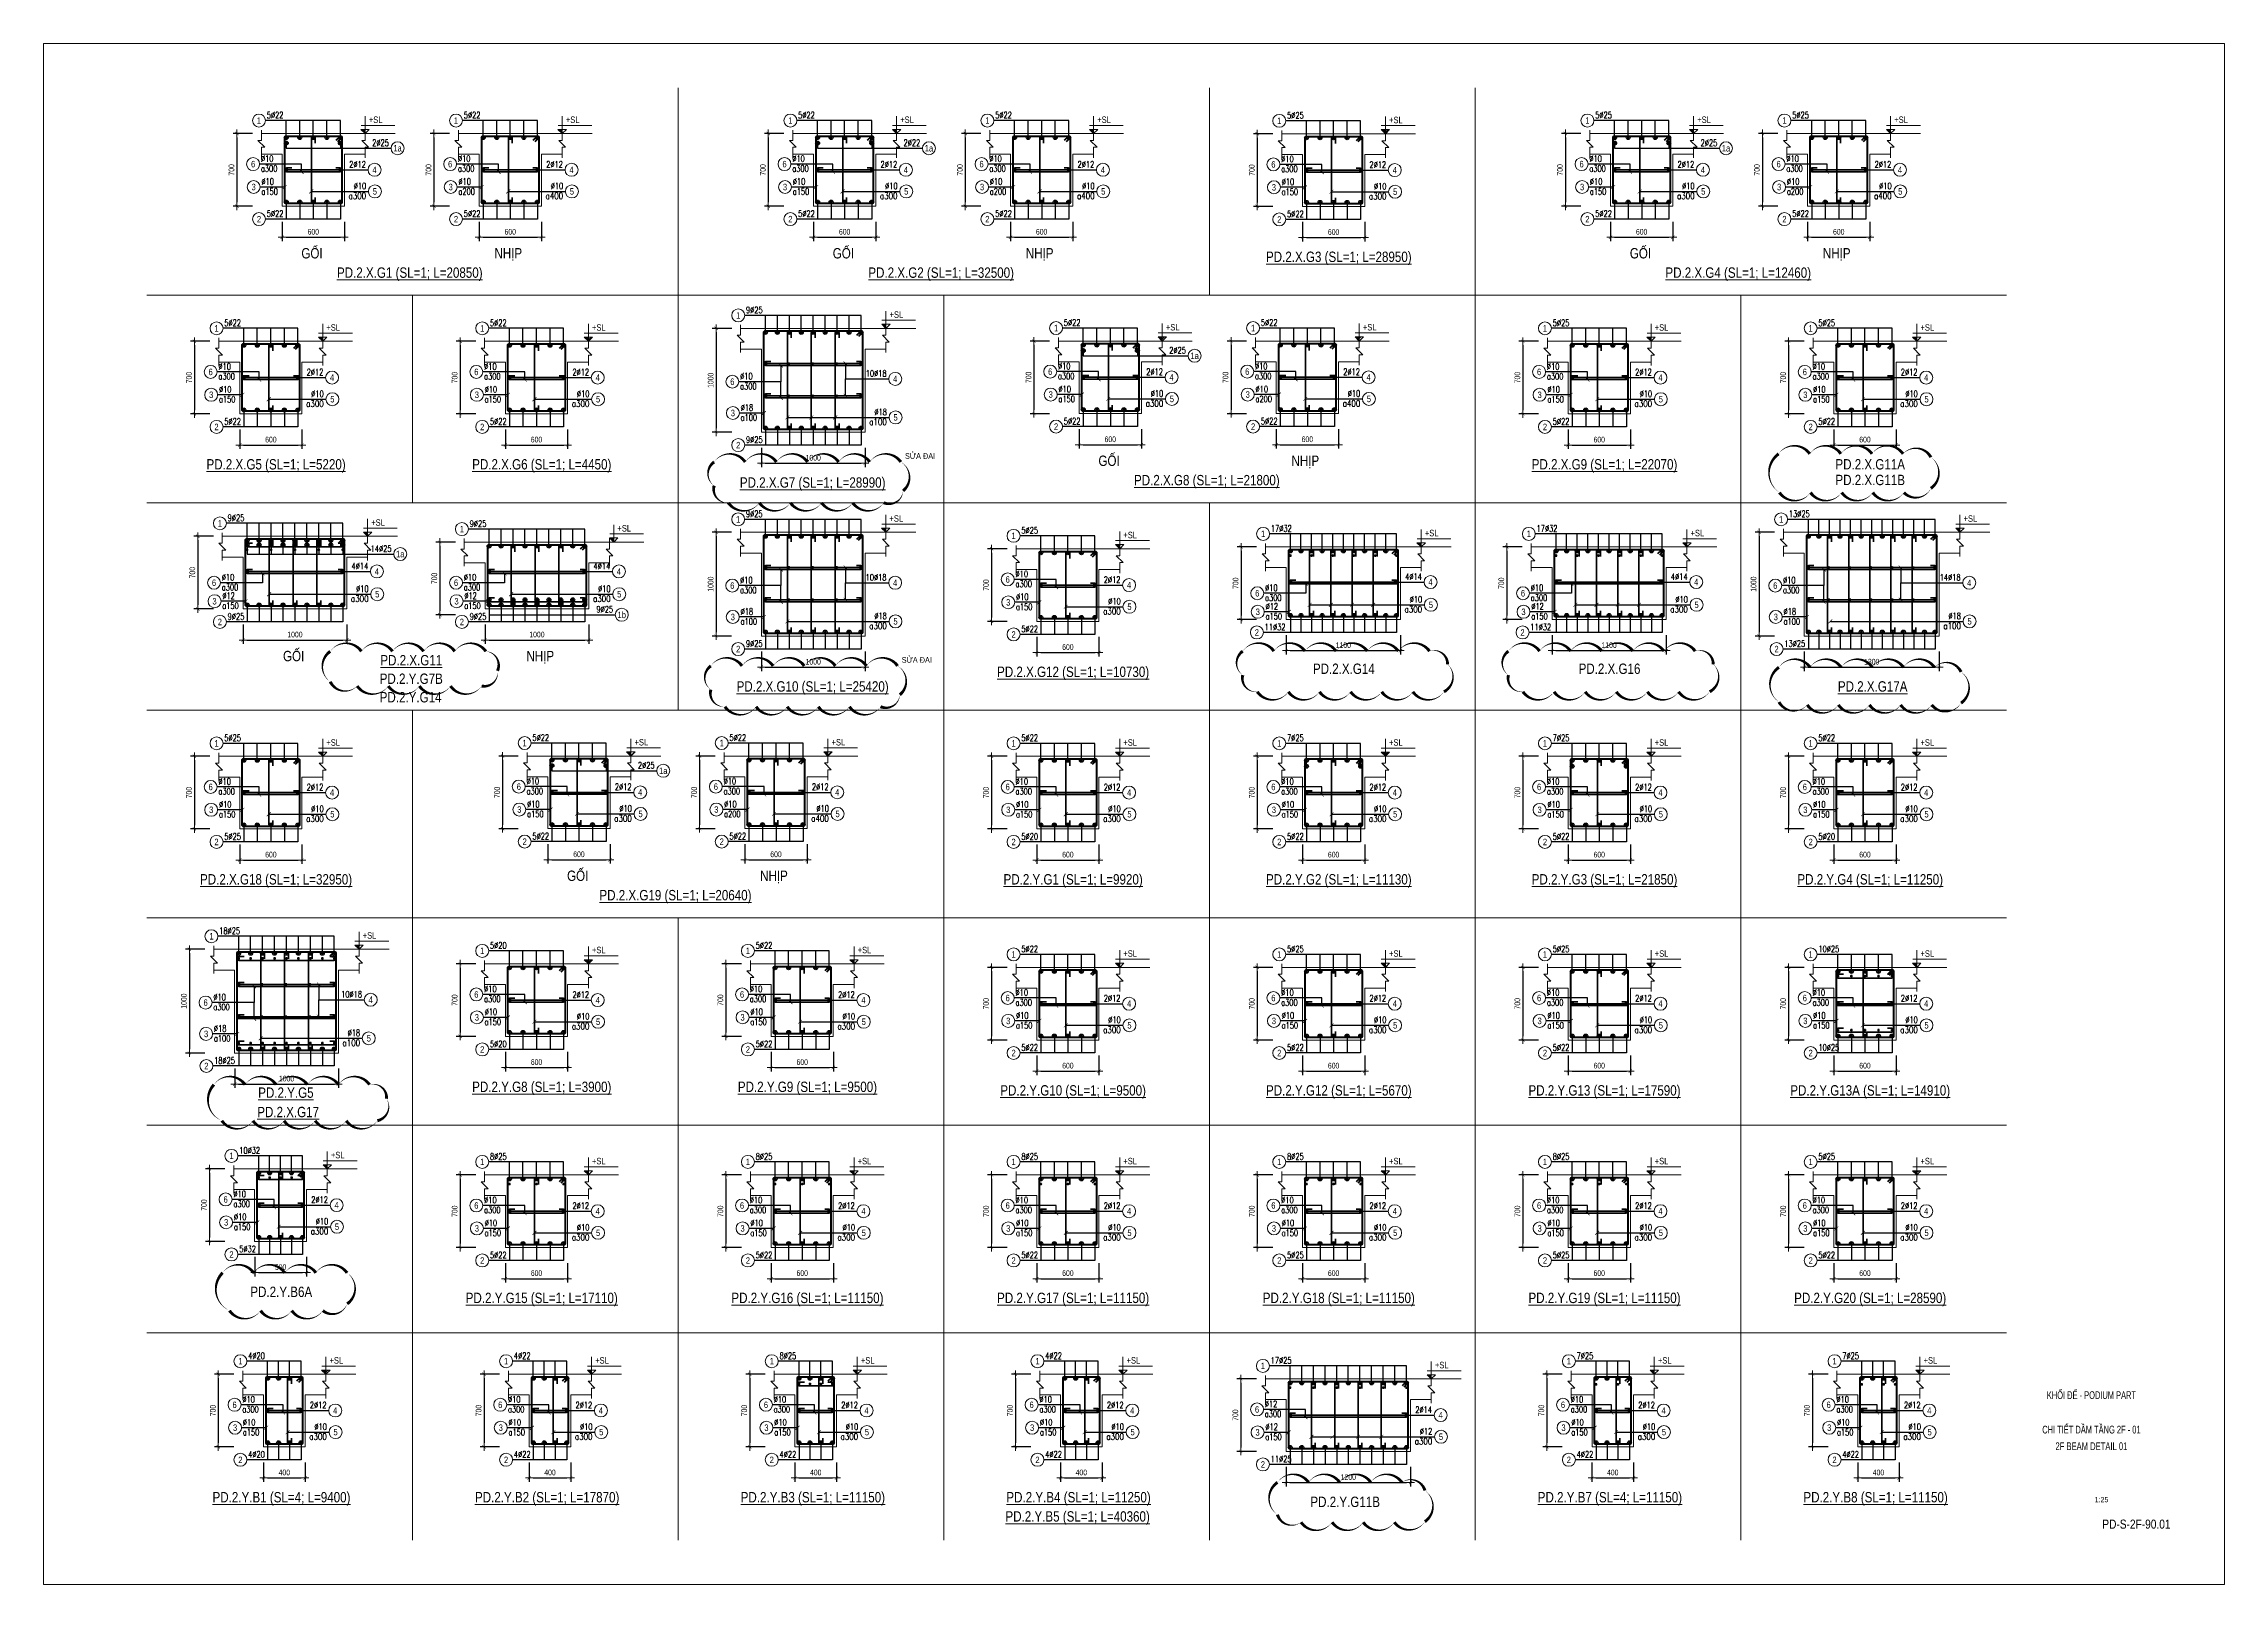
# Paper-space layout 'Layout1' of a CAD drawing. Header units: millimetres. Extents: x 0 to 841, y 0 to 594.
# The model-space entities are those that its viewports show. They can reach past a viewport. Long polylines and large blocks are cut down to what shows.
import ezdxf
from ezdxf.enums import TextEntityAlignment as Align

# ---------------------------------------------------------------- set-up
doc = ezdxf.new("R2010")
doc.units = ezdxf.units.MM
doc.header["$PDMODE"] = 3
doc.linetypes.add('HIDDEN2', pattern=[4.7625, 3.175, -1.5875])
doc.layers.get('0').update_dxf_attribs({"lineweight": 20})
doc.layers.get('Defpoints').update_dxf_attribs({"color": 151, "lineweight": 9})
for name, color, linetype, lineweight in [('00-TT.Text', 4, 'Continuous', 13), ('NDC_S_ANNO', 7, 'Continuous', 20), ('NDC_S_CONTINUOUS', 3, 'Continuous', 20), ('NDC_S_DIM', 1, 'Continuous', 15), ('NDC_S_HIDDEN', 8, 'HIDDEN2', 13), ('NDC_S_REBAR', 4, 'Continuous', 35), ('NDC_S_STIRRUP', 4, 'Continuous', 40), ('NDC_S_TEXT SYMBOL', 7, 'Continuous', 20), ('NDC_S_THIN LINE', 8, 'Continuous', 9), ('NDC_S_VN TEXT', 7, 'Continuous', 20)]:
    doc.layers.add(name, color=color, linetype=linetype, lineweight=lineweight)
doc.layers.add('2020-08-14', color=6, linetype='Continuous', lineweight=20, plot=False)
doc.layers.add('2020-08-27', color=3, linetype='Continuous', lineweight=20, plot=False)
doc.styles.add('ARIAL', font='arial.ttf', dxfattribs={"width": 0.8})
doc.styles.add('NDC_ANNO', font='', dxfattribs={"width": 0.8})
doc.styles.add('NDC_ARIAL', font='arial.ttf', dxfattribs={"width": 0.85})
doc.styles.add('NDC_DIM', font='', dxfattribs={"width": 0.75})
doc.styles.add('NDC_EN TXT', font='romans.shx', dxfattribs={"width": 0.8})
doc.styles.get('NDC_ANNO').set_extended_font_data('Dotum')
doc.styles.get('NDC_DIM').set_extended_font_data('Dotum')
doc.dimstyles.new('NDC_dim_25', dxfattribs={"dimscale": 25, "dimtxt": 2.2, "dimasz": 1.5, "dimexe": 1.5, "dimexo": 2.5, "dimgap": 1, "dimtad": 1, "dimdec": 0, "dimzin": 0, "dimdsep": 46, "dimtxsty": 'NDC_DIM', "dimblk": 'DIMMARK', "dimcen": 0.09, "dimdle": 1.2, "dimclrd": 1, "dimclre": 1, "dimclrt": 3, "dimadec": 0, "dimazin": 0, "dimtfac": 1, "dimtdec": 0, "dimtix": 1, "dimtofl": 0, "dimtmove": 0, "dimatfit": 3, "dimfxl": 6, "dimfxlon": 1, "dimtolj": 1, "dimtzin": 0, "dimarcsym": 0})

psp = doc.layouts.get("Layout1")

# ---------------------------------------------------------------- texts
at = {"color": 1, "linetype": 'Continuous', "style": 'NDC_ARIAL', "width": 0.85}
psp.add_text('1:25', height=2, dxfattribs=at).set_placement((793.62, 32.69), align=Align.MIDDLE_CENTER)
at = {"color": 1, "linetype": 'Continuous', "char_height": 3, "style": 'NDC_ARIAL'}
for s, insert, width, attachment_point in [('{\\W0.6;KHỐI ĐẾ - PODIUM PART}', (789.72, 72.93), 79.0015, 5), ('{\\W0.6;CHI TIẾT DẦM TẦNG 2F - 01}', (789.72, 61.17), 69.0096, 2), ('{\\W0.7;2F BEAM DETAIL 01}', (789.72, 51.72), 65.5189, 8)]:
    psp.add_mtext(s, dxfattribs=dict(at, insert=insert, width=width, attachment_point=attachment_point))
at = {"color": 1, "linetype": 'Continuous', "insert": (820.23, 23.2), "char_height": 3.5, "attachment_point": 6, "style": 'NDC_ARIAL'}
psp.add_mtext('{\\W0.8;PD-S-2F-90.01}', dxfattribs=at)

msp = doc.modelspace()

# ---------------------------------------------------------------- texts
at = {"layer": '00-TT.Text', "color": 3, "style": 'ARIAL', "width": 0.8}
for p in [(232424.7, -169500.5), (232393.2, -171466.1)]:
    msp.add_text('SỬA ĐAI', height=55, dxfattribs=at).set_placement(p)

# ---------------------------------------------------------------- blocks, each defined once
blk = doc.blocks.new('kata_block_THEP')
at = {"layer": 'NDC_S_REBAR', "color": 0}
for p, q in [((-0.5, 0), (0.5, 0)), ((-0.35, 0.35), (0.35, -0.35)), ((0.35, 0.35), (-0.35, -0.35)), ((0, 0.5), (0, -0.5))]:
    blk.add_line(p, q, dxfattribs=at)
at = {"layer": 'NDC_S_REBAR', "color": 0, "const_width": 0.0833}
blk.add_lwpolyline([(-0.5, 0, 1), (0.5, 0, 1), (-0.5, 0, 1)], format="xyb", dxfattribs=at)
blk = doc.blocks.new('DIMMARK')
at = {"layer": 'NDC_S_DIM', "color": 1}
blk.add_line((-1.5, 0), (1, 0), dxfattribs=at)
at = {"layer": 'NDC_S_DIM', "color": 2, "const_width": 0.1}
blk.add_lwpolyline([(-0.42, -0.42), (0.42, 0.42)], dxfattribs=at)
blk = doc.blocks.new('kata_block_TD')
at = {"color": 6, "linetype": 'ByBlock', "lineweight": -2, "style": 'ARIAL', "width": 0.8}
blk.add_attdef('SECTDET2', text='', height=5, dxfattribs=at).set_placement((0, 8), align=Align.CENTER)
at = {"color": 0, "linetype": 'ByBlock', "lineweight": -2, "style": 'ARIAL', "width": 0.8}
blk.add_attdef('SECTDET1', text='', height=5, dxfattribs=at).set_placement((0, 1.5), align=Align.CENTER)
at = {"color": 3, "lineweight": 25, "style": 'ARIAL', "width": 0.8}
blk.add_attdef('SSCALE', text='', height=2.5, dxfattribs=at).set_placement((0, -4), align=Align.CENTER)
blk = doc.blocks.new('*U241')
blk.add_circle((-2.5, 0), 2.5)
at = {"layer": 'NDC_S_VN TEXT', "color": 7, "style": 'ARIAL', "width": 0.8}
blk.add_attdef('SH2', text='', height=2.5, dxfattribs=at).set_placement((-2.5, 0), align=Align.MIDDLE)
at = {"layer": 'NDC_S_VN TEXT', "color": 3, "style": 'NDC_EN TXT', "width": 0.75}
for tag, p in [('DK1', (0.5, 0.85)), ('KC1', (0.5, -2.97))]:
    blk.add_attdef(tag, p, '', height=2.5, dxfattribs=at)
blk = doc.blocks.new('*U321')
blk.add_circle((2.5, 0), 2.5)
at = {"layer": 'NDC_S_VN TEXT', "color": 3, "style": 'NDC_EN TXT'}
for tag, width, p in [('DK2', 0.75, (-0.85, 0.85)), ('KC2', 0.8, (-0.85, -2.97))]:
    blk.add_attdef(tag, text='', height=2.5, dxfattribs=dict(at, width=width)).set_placement(p, align=Align.RIGHT)
at = {"layer": 'NDC_S_VN TEXT', "color": 7, "style": 'ARIAL', "width": 0.8}
blk.add_attdef('SH3', text='', height=2.5, dxfattribs=at).set_placement((2.5, 0), align=Align.MIDDLE)
blk = doc.blocks.new('*U239')
blk.add_circle((2.5, 0), 2.5)
at = {"layer": 'NDC_S_VN TEXT', "color": 3, "style": 'NDC_EN TXT', "width": 0.75}
blk.add_attdef('DK2', text='', height=2.5, dxfattribs=at).set_placement((-0.85, 0.85), align=Align.RIGHT)
at = {"layer": 'NDC_S_VN TEXT', "color": 7, "style": 'ARIAL', "width": 0.8}
blk.add_attdef('SH3', text='', height=2.5, dxfattribs=at).set_placement((2.5, 0), align=Align.MIDDLE)
blk = doc.blocks.new('*D425')
at = {"layer": 'Defpoints', "color": 0, "transparency": 16777216}
for p in [(228389, -166365), (227883, -167065), (228389, -167065)]:
    blk.add_point(p, dxfattribs=at)
at = {"layer": 'NDC_S_DIM', "color": 1, "lineweight": -2, "transparency": 16777216}
for p, q in [((228033, -166365), (227846, -166365)), ((227883, -166402), (227883, -167027)), ((228033, -167065), (227846, -167065))]:
    blk.add_line(p, q, dxfattribs=at)
at = {"layer": 'NDC_S_DIM', "color": 1, "lineweight": -2, "transparency": 16777216, "xscale": 37.5, "yscale": 37.5, "zscale": 37.5}
for p, rotation in [((227883, -166365), 90), ((227883, -167065), 270)]:
    blk.add_blockref('DIMMARK', p, dxfattribs=dict(at, rotation=rotation))
at = {"layer": 'NDC_S_DIM', "color": 3, "transparency": 16777216, "insert": (227831, -166715), "char_height": 55, "attachment_point": 5, "rotation": 90, "style": 'NDC_DIM'}
blk.add_mtext('\\A1;700', dxfattribs=at)
blk = doc.blocks.new('*D426')
at = {"layer": 'Defpoints', "color": 0, "transparency": 16777216}
for p in [(228319, -167065), (228919, -167065), (228919, -167365)]:
    blk.add_point(p, dxfattribs=at)
at = {"layer": 'NDC_S_DIM', "color": 1, "lineweight": -2, "transparency": 16777216}
for p, q in [((228319, -167215), (228319, -167402)), ((228919, -167215), (228919, -167402)), ((228357, -167365), (228882, -167365))]:
    blk.add_line(p, q, dxfattribs=at)
at = {"layer": 'NDC_S_DIM', "color": 1, "lineweight": -2, "transparency": 16777216, "xscale": 37.5, "yscale": 37.5, "zscale": 37.5, "rotation": 180}
blk.add_blockref('DIMMARK', (228319, -167365), dxfattribs=at)
at = {"layer": 'NDC_S_DIM', "color": 1, "lineweight": -2, "transparency": 16777216, "xscale": 37.5, "yscale": 37.5, "zscale": 37.5}
blk.add_blockref('DIMMARK', (228919, -167365), dxfattribs=at)
at = {"layer": 'NDC_S_DIM', "color": 3, "transparency": 16777216, "insert": (228619, -167312), "char_height": 55, "attachment_point": 5, "style": 'NDC_DIM'}
blk.add_mtext('\\A1;600', dxfattribs=at)
blk = doc.blocks.new('kata_block_CT')
at = {"layer": 'NDC_S_ANNO'}
blk.add_hatch(color=3, dxfattribs=at).paths.add_polyline_path([(0, 1.6), (-1.61, 1.6), (0, 0)])
at = {"layer": 'NDC_S_ANNO', "ltscale": 50}
h = blk.add_hatch(dxfattribs=at)
h.set_pattern_fill('ANSI31', color=256, scale=1.406, style=0)
h.paths.add_polyline_path([(0, 1.6), (0, 0), (1.61, 1.6)])
for p, q in [((11.56, 0), (-1.64, 0)), ((-1.59, 3.14), (11.47, 3.14))]:
    blk.add_line(p, q, dxfattribs=at)
at = {"layer": 'NDC_S_ANNO', "color": 8, "ltscale": 50}
blk.add_lwpolyline([(0, 0), (-1.61, 1.6), (0, 1.6)], dxfattribs=at)
at = {"layer": 'NDC_S_ANNO', "ltscale": 50}
for points in [[(0, 0), (-1.61, 1.6), (0, 1.6)], [(0, 6.69), (0, 0)], [(0, 0), (1.61, 1.6), (0, 1.6)]]:
    blk.add_lwpolyline(points, dxfattribs=at)
at = {"layer": 'NDC_S_TEXT SYMBOL', "color": 3, "style": 'NDC_ANNO', "width": 0.8}
blk.add_attdef('CT', (1.41, 4.07), '', height=2.5, dxfattribs=at)
blk = doc.blocks.new('*D427')
at = {"layer": 'Defpoints', "color": 0, "transparency": 16777216}
for p in [(226490, -166365), (225984, -167065), (226490, -167065)]:
    blk.add_point(p, dxfattribs=at)
at = {"layer": 'NDC_S_DIM', "color": 1, "lineweight": -2, "transparency": 16777216}
for p, q in [((226134, -166365), (225946, -166365)), ((225984, -166402), (225984, -167027)), ((226134, -167065), (225946, -167065))]:
    blk.add_line(p, q, dxfattribs=at)
at = {"layer": 'NDC_S_DIM', "color": 1, "lineweight": -2, "transparency": 16777216, "xscale": 37.5, "yscale": 37.5, "zscale": 37.5}
for p, rotation in [((225984, -166365), 90), ((225984, -167065), 270)]:
    blk.add_blockref('DIMMARK', p, dxfattribs=dict(at, rotation=rotation))
at = {"layer": 'NDC_S_DIM', "color": 3, "transparency": 16777216, "insert": (225931, -166715), "char_height": 55, "attachment_point": 5, "rotation": 90, "style": 'NDC_DIM'}
blk.add_mtext('\\A1;700', dxfattribs=at)
blk = doc.blocks.new('*D428')
at = {"layer": 'Defpoints', "color": 0, "transparency": 16777216}
for p in [(226420, -167065), (227020, -167065), (227020, -167365)]:
    blk.add_point(p, dxfattribs=at)
at = {"layer": 'NDC_S_DIM', "color": 1, "lineweight": -2, "transparency": 16777216}
for p, q in [((226420, -167215), (226420, -167402)), ((227020, -167215), (227020, -167402)), ((226457, -167365), (226982, -167365))]:
    blk.add_line(p, q, dxfattribs=at)
at = {"layer": 'NDC_S_DIM', "color": 1, "lineweight": -2, "transparency": 16777216, "xscale": 37.5, "yscale": 37.5, "zscale": 37.5, "rotation": 180}
blk.add_blockref('DIMMARK', (226420, -167365), dxfattribs=at)
at = {"layer": 'NDC_S_DIM', "color": 1, "lineweight": -2, "transparency": 16777216, "xscale": 37.5, "yscale": 37.5, "zscale": 37.5}
blk.add_blockref('DIMMARK', (227020, -167365), dxfattribs=at)
at = {"layer": 'NDC_S_DIM', "color": 3, "transparency": 16777216, "insert": (226720, -167312), "char_height": 55, "attachment_point": 5, "style": 'NDC_DIM'}
blk.add_mtext('\\A1;600', dxfattribs=at)
blk = doc.blocks.new('*U240')
blk.add_circle((-2.5, 0), 2.5)
at = {"layer": 'NDC_S_VN TEXT', "color": 7, "style": 'ARIAL', "width": 0.8}
blk.add_attdef('SH2', text='', height=2.5, dxfattribs=at).set_placement((-2.5, 0), align=Align.MIDDLE)
at = {"layer": 'NDC_S_VN TEXT', "color": 3, "style": 'NDC_EN TXT', "width": 0.75}
blk.add_attdef('DK1', (0.5, 0.85), '', height=2.5, dxfattribs=at)
blk = doc.blocks.new('*D429')
at = {"layer": 'Defpoints', "color": 0, "transparency": 16777216}
for p in [(231543, -167065), (232143, -167065), (232143, -167365)]:
    blk.add_point(p, dxfattribs=at)
at = {"layer": 'NDC_S_DIM', "color": 1, "lineweight": -2, "transparency": 16777216}
for p, q in [((231543, -167215), (231543, -167402)), ((232143, -167215), (232143, -167402)), ((231580, -167365), (232105, -167365))]:
    blk.add_line(p, q, dxfattribs=at)
at = {"layer": 'NDC_S_DIM', "color": 1, "lineweight": -2, "transparency": 16777216, "xscale": 37.5, "yscale": 37.5, "zscale": 37.5, "rotation": 180}
blk.add_blockref('DIMMARK', (231543, -167365), dxfattribs=at)
at = {"layer": 'NDC_S_DIM', "color": 1, "lineweight": -2, "transparency": 16777216, "xscale": 37.5, "yscale": 37.5, "zscale": 37.5}
blk.add_blockref('DIMMARK', (232143, -167365), dxfattribs=at)
at = {"layer": 'NDC_S_DIM', "color": 3, "transparency": 16777216, "insert": (231843, -167312), "char_height": 55, "attachment_point": 5, "style": 'NDC_DIM'}
blk.add_mtext('\\A1;600', dxfattribs=at)
blk = doc.blocks.new('*D430')
at = {"layer": 'Defpoints', "color": 0, "transparency": 16777216}
for p in [(231613, -166365), (231107, -167065), (231613, -167065)]:
    blk.add_point(p, dxfattribs=at)
at = {"layer": 'NDC_S_DIM', "color": 1, "lineweight": -2, "transparency": 16777216}
for p, q in [((231257, -166365), (231069, -166365)), ((231107, -166402), (231107, -167027)), ((231257, -167065), (231069, -167065))]:
    blk.add_line(p, q, dxfattribs=at)
at = {"layer": 'NDC_S_DIM', "color": 1, "lineweight": -2, "transparency": 16777216, "xscale": 37.5, "yscale": 37.5, "zscale": 37.5}
for p, rotation in [((231107, -166365), 90), ((231107, -167065), 270)]:
    blk.add_blockref('DIMMARK', p, dxfattribs=dict(at, rotation=rotation))
at = {"layer": 'NDC_S_DIM', "color": 3, "transparency": 16777216, "insert": (231054, -166715), "char_height": 55, "attachment_point": 5, "rotation": 90, "style": 'NDC_DIM'}
blk.add_mtext('\\A1;700', dxfattribs=at)
blk = doc.blocks.new('*D431')
at = {"layer": 'Defpoints', "color": 0, "transparency": 16777216}
for p in [(233442, -167065), (234042, -167065), (234042, -167365)]:
    blk.add_point(p, dxfattribs=at)
at = {"layer": 'NDC_S_DIM', "color": 1, "lineweight": -2, "transparency": 16777216}
for p, q in [((233442, -167215), (233442, -167402)), ((234042, -167215), (234042, -167402)), ((233480, -167365), (234005, -167365))]:
    blk.add_line(p, q, dxfattribs=at)
at = {"layer": 'NDC_S_DIM', "color": 1, "lineweight": -2, "transparency": 16777216, "xscale": 37.5, "yscale": 37.5, "zscale": 37.5, "rotation": 180}
blk.add_blockref('DIMMARK', (233442, -167365), dxfattribs=at)
at = {"layer": 'NDC_S_DIM', "color": 1, "lineweight": -2, "transparency": 16777216, "xscale": 37.5, "yscale": 37.5, "zscale": 37.5}
blk.add_blockref('DIMMARK', (234042, -167365), dxfattribs=at)
at = {"layer": 'NDC_S_DIM', "color": 3, "transparency": 16777216, "insert": (233742, -167312), "char_height": 55, "attachment_point": 5, "style": 'NDC_DIM'}
blk.add_mtext('\\A1;600', dxfattribs=at)
blk = doc.blocks.new('*D432')
at = {"layer": 'Defpoints', "color": 0, "transparency": 16777216}
for p in [(233512, -166365), (233006, -167065), (233512, -167065)]:
    blk.add_point(p, dxfattribs=at)
at = {"layer": 'NDC_S_DIM', "color": 1, "lineweight": -2, "transparency": 16777216}
for p, q in [((233156, -166365), (232969, -166365)), ((233006, -166402), (233006, -167027)), ((233156, -167065), (232969, -167065))]:
    blk.add_line(p, q, dxfattribs=at)
at = {"layer": 'NDC_S_DIM', "color": 1, "lineweight": -2, "transparency": 16777216, "xscale": 37.5, "yscale": 37.5, "zscale": 37.5}
for p, rotation in [((233006, -166365), 90), ((233006, -167065), 270)]:
    blk.add_blockref('DIMMARK', p, dxfattribs=dict(at, rotation=rotation))
at = {"layer": 'NDC_S_DIM', "color": 3, "transparency": 16777216, "insert": (232954, -166715), "char_height": 55, "attachment_point": 5, "rotation": 90, "style": 'NDC_DIM'}
blk.add_mtext('\\A1;700', dxfattribs=at)
blk = doc.blocks.new('*D433')
at = {"layer": 'Defpoints', "color": 0, "transparency": 16777216}
for p in [(236257, -167067), (236857, -167067), (236857, -167367)]:
    blk.add_point(p, dxfattribs=at)
at = {"layer": 'NDC_S_DIM', "color": 1, "lineweight": -2, "transparency": 16777216}
for p, q in [((236257, -167217), (236257, -167405)), ((236857, -167217), (236857, -167405)), ((236294, -167367), (236819, -167367))]:
    blk.add_line(p, q, dxfattribs=at)
at = {"layer": 'NDC_S_DIM', "color": 1, "lineweight": -2, "transparency": 16777216, "xscale": 37.5, "yscale": 37.5, "zscale": 37.5, "rotation": 180}
blk.add_blockref('DIMMARK', (236257, -167367), dxfattribs=at)
at = {"layer": 'NDC_S_DIM', "color": 1, "lineweight": -2, "transparency": 16777216, "xscale": 37.5, "yscale": 37.5, "zscale": 37.5}
blk.add_blockref('DIMMARK', (236857, -167367), dxfattribs=at)
at = {"layer": 'NDC_S_DIM', "color": 3, "transparency": 16777216, "insert": (236557, -167315), "char_height": 55, "attachment_point": 5, "style": 'NDC_DIM'}
blk.add_mtext('\\A1;600', dxfattribs=at)
blk = doc.blocks.new('*D434')
at = {"layer": 'Defpoints', "color": 0, "transparency": 16777216}
for p in [(236326, -166367), (235820, -167067), (236326, -167067)]:
    blk.add_point(p, dxfattribs=at)
at = {"layer": 'NDC_S_DIM', "color": 1, "lineweight": -2, "transparency": 16777216}
for p, q in [((235970, -166367), (235783, -166367)), ((235820, -166405), (235820, -167030)), ((235970, -167067), (235783, -167067))]:
    blk.add_line(p, q, dxfattribs=at)
at = {"layer": 'NDC_S_DIM', "color": 1, "lineweight": -2, "transparency": 16777216, "xscale": 37.5, "yscale": 37.5, "zscale": 37.5}
for p, rotation in [((235820, -166367), 90), ((235820, -167067), 270)]:
    blk.add_blockref('DIMMARK', p, dxfattribs=dict(at, rotation=rotation))
at = {"layer": 'NDC_S_DIM', "color": 3, "transparency": 16777216, "insert": (235768, -166717), "char_height": 55, "attachment_point": 5, "rotation": 90, "style": 'NDC_DIM'}
blk.add_mtext('\\A1;700', dxfattribs=at)
blk = doc.blocks.new('*D435')
at = {"layer": 'Defpoints', "color": 0, "transparency": 16777216}
for p in [(241197, -166365), (240691, -167065), (241197, -167065)]:
    blk.add_point(p, dxfattribs=at)
at = {"layer": 'NDC_S_DIM', "color": 1, "lineweight": -2, "transparency": 16777216}
for p, q in [((240841, -166365), (240653, -166365)), ((240691, -166402), (240691, -167027)), ((240841, -167065), (240653, -167065))]:
    blk.add_line(p, q, dxfattribs=at)
at = {"layer": 'NDC_S_DIM', "color": 1, "lineweight": -2, "transparency": 16777216, "xscale": 37.5, "yscale": 37.5, "zscale": 37.5}
for p, rotation in [((240691, -166365), 90), ((240691, -167065), 270)]:
    blk.add_blockref('DIMMARK', p, dxfattribs=dict(at, rotation=rotation))
at = {"layer": 'NDC_S_DIM', "color": 3, "transparency": 16777216, "insert": (240638, -166715), "char_height": 55, "attachment_point": 5, "rotation": 90, "style": 'NDC_DIM'}
blk.add_mtext('\\A1;700', dxfattribs=at)
blk = doc.blocks.new('*D436')
at = {"layer": 'Defpoints', "color": 0, "transparency": 16777216}
for p in [(241127, -167065), (241727, -167065), (241727, -167365)]:
    blk.add_point(p, dxfattribs=at)
at = {"layer": 'NDC_S_DIM', "color": 1, "lineweight": -2, "transparency": 16777216}
for p, q in [((241127, -167215), (241127, -167402)), ((241727, -167215), (241727, -167402)), ((241165, -167365), (241690, -167365))]:
    blk.add_line(p, q, dxfattribs=at)
at = {"layer": 'NDC_S_DIM', "color": 1, "lineweight": -2, "transparency": 16777216, "xscale": 37.5, "yscale": 37.5, "zscale": 37.5, "rotation": 180}
blk.add_blockref('DIMMARK', (241127, -167365), dxfattribs=at)
at = {"layer": 'NDC_S_DIM', "color": 1, "lineweight": -2, "transparency": 16777216, "xscale": 37.5, "yscale": 37.5, "zscale": 37.5}
blk.add_blockref('DIMMARK', (241727, -167365), dxfattribs=at)
at = {"layer": 'NDC_S_DIM', "color": 3, "transparency": 16777216, "insert": (241427, -167312), "char_height": 55, "attachment_point": 5, "style": 'NDC_DIM'}
blk.add_mtext('\\A1;600', dxfattribs=at)
blk = doc.blocks.new('*D437')
at = {"layer": 'Defpoints', "color": 0, "transparency": 16777216}
for p in [(239297, -166365), (238791, -167065), (239297, -167065)]:
    blk.add_point(p, dxfattribs=at)
at = {"layer": 'NDC_S_DIM', "color": 1, "lineweight": -2, "transparency": 16777216}
for p, q in [((238941, -166365), (238754, -166365)), ((238791, -166402), (238791, -167027)), ((238941, -167065), (238754, -167065))]:
    blk.add_line(p, q, dxfattribs=at)
at = {"layer": 'NDC_S_DIM', "color": 1, "lineweight": -2, "transparency": 16777216, "xscale": 37.5, "yscale": 37.5, "zscale": 37.5}
for p, rotation in [((238791, -166365), 90), ((238791, -167065), 270)]:
    blk.add_blockref('DIMMARK', p, dxfattribs=dict(at, rotation=rotation))
at = {"layer": 'NDC_S_DIM', "color": 3, "transparency": 16777216, "insert": (238739, -166715), "char_height": 55, "attachment_point": 5, "rotation": 90, "style": 'NDC_DIM'}
blk.add_mtext('\\A1;700', dxfattribs=at)
blk = doc.blocks.new('*D438')
at = {"layer": 'Defpoints', "color": 0, "transparency": 16777216}
for p in [(239227, -167065), (239827, -167065), (239827, -167365)]:
    blk.add_point(p, dxfattribs=at)
at = {"layer": 'NDC_S_DIM', "color": 1, "lineweight": -2, "transparency": 16777216}
for p, q in [((239227, -167215), (239227, -167402)), ((239827, -167215), (239827, -167402)), ((239265, -167365), (239790, -167365))]:
    blk.add_line(p, q, dxfattribs=at)
at = {"layer": 'NDC_S_DIM', "color": 1, "lineweight": -2, "transparency": 16777216, "xscale": 37.5, "yscale": 37.5, "zscale": 37.5, "rotation": 180}
blk.add_blockref('DIMMARK', (239227, -167365), dxfattribs=at)
at = {"layer": 'NDC_S_DIM', "color": 1, "lineweight": -2, "transparency": 16777216, "xscale": 37.5, "yscale": 37.5, "zscale": 37.5}
blk.add_blockref('DIMMARK', (239827, -167365), dxfattribs=at)
at = {"layer": 'NDC_S_DIM', "color": 3, "transparency": 16777216, "insert": (239527, -167312), "char_height": 55, "attachment_point": 5, "style": 'NDC_DIM'}
blk.add_mtext('\\A1;600', dxfattribs=at)
blk = doc.blocks.new('*D439')
at = {"layer": 'Defpoints', "color": 0, "transparency": 16777216}
for p in [(226080, -168367), (225574, -169067), (226080, -169067)]:
    blk.add_point(p, dxfattribs=at)
at = {"layer": 'NDC_S_DIM', "color": 1, "lineweight": -2, "transparency": 16777216}
for p, q in [((225724, -168367), (225537, -168367)), ((225574, -168405), (225574, -169030)), ((225724, -169067), (225537, -169067))]:
    blk.add_line(p, q, dxfattribs=at)
at = {"layer": 'NDC_S_DIM', "color": 1, "lineweight": -2, "transparency": 16777216, "xscale": 37.5, "yscale": 37.5, "zscale": 37.5}
for p, rotation in [((225574, -168367), 90), ((225574, -169067), 270)]:
    blk.add_blockref('DIMMARK', p, dxfattribs=dict(at, rotation=rotation))
at = {"layer": 'NDC_S_DIM', "color": 3, "transparency": 16777216, "insert": (225522, -168717), "char_height": 55, "attachment_point": 5, "rotation": 90, "style": 'NDC_DIM'}
blk.add_mtext('\\A1;700', dxfattribs=at)
blk = doc.blocks.new('*D440')
at = {"layer": 'Defpoints', "color": 0, "transparency": 16777216}
for p in [(226011, -169067), (226611, -169067), (226611, -169367)]:
    blk.add_point(p, dxfattribs=at)
at = {"layer": 'NDC_S_DIM', "color": 1, "lineweight": -2, "transparency": 16777216}
for p, q in [((226011, -169217), (226011, -169405)), ((226611, -169217), (226611, -169405)), ((226048, -169367), (226573, -169367))]:
    blk.add_line(p, q, dxfattribs=at)
at = {"layer": 'NDC_S_DIM', "color": 1, "lineweight": -2, "transparency": 16777216, "xscale": 37.5, "yscale": 37.5, "zscale": 37.5, "rotation": 180}
blk.add_blockref('DIMMARK', (226011, -169367), dxfattribs=at)
at = {"layer": 'NDC_S_DIM', "color": 1, "lineweight": -2, "transparency": 16777216, "xscale": 37.5, "yscale": 37.5, "zscale": 37.5}
blk.add_blockref('DIMMARK', (226611, -169367), dxfattribs=at)
at = {"layer": 'NDC_S_DIM', "color": 3, "transparency": 16777216, "insert": (226311, -169315), "char_height": 55, "attachment_point": 5, "style": 'NDC_DIM'}
blk.add_mtext('\\A1;600', dxfattribs=at)
blk = doc.blocks.new('*D441')
at = {"layer": 'Defpoints', "color": 0, "transparency": 16777216}
for p in [(228572, -169067), (229172, -169067), (229172, -169367)]:
    blk.add_point(p, dxfattribs=at)
at = {"layer": 'NDC_S_DIM', "color": 1, "lineweight": -2, "transparency": 16777216}
for p, q in [((228572, -169217), (228572, -169405)), ((229172, -169217), (229172, -169405)), ((228610, -169367), (229135, -169367))]:
    blk.add_line(p, q, dxfattribs=at)
at = {"layer": 'NDC_S_DIM', "color": 1, "lineweight": -2, "transparency": 16777216, "xscale": 37.5, "yscale": 37.5, "zscale": 37.5, "rotation": 180}
blk.add_blockref('DIMMARK', (228572, -169367), dxfattribs=at)
at = {"layer": 'NDC_S_DIM', "color": 1, "lineweight": -2, "transparency": 16777216, "xscale": 37.5, "yscale": 37.5, "zscale": 37.5}
blk.add_blockref('DIMMARK', (229172, -169367), dxfattribs=at)
at = {"layer": 'NDC_S_DIM', "color": 3, "transparency": 16777216, "insert": (228872, -169315), "char_height": 55, "attachment_point": 5, "style": 'NDC_DIM'}
blk.add_mtext('\\A1;600', dxfattribs=at)
blk = doc.blocks.new('*D442')
at = {"layer": 'Defpoints', "color": 0, "transparency": 16777216}
for p in [(228642, -168367), (228136, -169067), (228642, -169067)]:
    blk.add_point(p, dxfattribs=at)
at = {"layer": 'NDC_S_DIM', "color": 1, "lineweight": -2, "transparency": 16777216}
for p, q in [((228286, -168367), (228098, -168367)), ((228136, -168405), (228136, -169030)), ((228286, -169067), (228098, -169067))]:
    blk.add_line(p, q, dxfattribs=at)
at = {"layer": 'NDC_S_DIM', "color": 1, "lineweight": -2, "transparency": 16777216, "xscale": 37.5, "yscale": 37.5, "zscale": 37.5}
for p, rotation in [((228136, -168367), 90), ((228136, -169067), 270)]:
    blk.add_blockref('DIMMARK', p, dxfattribs=dict(at, rotation=rotation))
at = {"layer": 'NDC_S_DIM', "color": 3, "transparency": 16777216, "insert": (228083, -168717), "char_height": 55, "attachment_point": 5, "rotation": 90, "style": 'NDC_DIM'}
blk.add_mtext('\\A1;700', dxfattribs=at)
blk = doc.blocks.new('*D443')
at = {"layer": 'Defpoints', "color": 0, "transparency": 16777216}
for p in [(236074, -168365), (235568, -169065), (236074, -169065)]:
    blk.add_point(p, dxfattribs=at)
at = {"layer": 'NDC_S_DIM', "color": 1, "lineweight": -2, "transparency": 16777216}
for p, q in [((235718, -168365), (235530, -168365)), ((235568, -168402), (235568, -169027)), ((235718, -169065), (235530, -169065))]:
    blk.add_line(p, q, dxfattribs=at)
at = {"layer": 'NDC_S_DIM', "color": 1, "lineweight": -2, "transparency": 16777216, "xscale": 37.5, "yscale": 37.5, "zscale": 37.5}
for p, rotation in [((235568, -168365), 90), ((235568, -169065), 270)]:
    blk.add_blockref('DIMMARK', p, dxfattribs=dict(at, rotation=rotation))
at = {"layer": 'NDC_S_DIM', "color": 3, "transparency": 16777216, "insert": (235515, -168715), "char_height": 55, "attachment_point": 5, "rotation": 90, "style": 'NDC_DIM'}
blk.add_mtext('\\A1;700', dxfattribs=at)
blk = doc.blocks.new('*D444')
at = {"layer": 'Defpoints', "color": 0, "transparency": 16777216}
for p in [(236004, -169065), (236604, -169065), (236604, -169365)]:
    blk.add_point(p, dxfattribs=at)
at = {"layer": 'NDC_S_DIM', "color": 1, "lineweight": -2, "transparency": 16777216}
for p, q in [((236004, -169215), (236004, -169402)), ((236604, -169215), (236604, -169402)), ((236041, -169365), (236566, -169365))]:
    blk.add_line(p, q, dxfattribs=at)
at = {"layer": 'NDC_S_DIM', "color": 1, "lineweight": -2, "transparency": 16777216, "xscale": 37.5, "yscale": 37.5, "zscale": 37.5, "rotation": 180}
blk.add_blockref('DIMMARK', (236004, -169365), dxfattribs=at)
at = {"layer": 'NDC_S_DIM', "color": 1, "lineweight": -2, "transparency": 16777216, "xscale": 37.5, "yscale": 37.5, "zscale": 37.5}
blk.add_blockref('DIMMARK', (236604, -169365), dxfattribs=at)
at = {"layer": 'NDC_S_DIM', "color": 3, "transparency": 16777216, "insert": (236304, -169312), "char_height": 55, "attachment_point": 5, "style": 'NDC_DIM'}
blk.add_mtext('\\A1;600', dxfattribs=at)
blk = doc.blocks.new('*D445')
at = {"layer": 'Defpoints', "color": 0, "transparency": 16777216}
for p in [(234174, -168365), (233668, -169065), (234174, -169065)]:
    blk.add_point(p, dxfattribs=at)
at = {"layer": 'NDC_S_DIM', "color": 1, "lineweight": -2, "transparency": 16777216}
for p, q in [((233818, -168365), (233631, -168365)), ((233668, -168402), (233668, -169027)), ((233818, -169065), (233631, -169065))]:
    blk.add_line(p, q, dxfattribs=at)
at = {"layer": 'NDC_S_DIM', "color": 1, "lineweight": -2, "transparency": 16777216, "xscale": 37.5, "yscale": 37.5, "zscale": 37.5}
for p, rotation in [((233668, -168365), 90), ((233668, -169065), 270)]:
    blk.add_blockref('DIMMARK', p, dxfattribs=dict(at, rotation=rotation))
at = {"layer": 'NDC_S_DIM', "color": 3, "transparency": 16777216, "insert": (233616, -168715), "char_height": 55, "attachment_point": 5, "rotation": 90, "style": 'NDC_DIM'}
blk.add_mtext('\\A1;700', dxfattribs=at)
blk = doc.blocks.new('*D446')
at = {"layer": 'Defpoints', "color": 0, "transparency": 16777216}
for p in [(234104, -169065), (234704, -169065), (234704, -169365)]:
    blk.add_point(p, dxfattribs=at)
at = {"layer": 'NDC_S_DIM', "color": 1, "lineweight": -2, "transparency": 16777216}
for p, q in [((234104, -169215), (234104, -169402)), ((234704, -169215), (234704, -169402)), ((234142, -169365), (234667, -169365))]:
    blk.add_line(p, q, dxfattribs=at)
at = {"layer": 'NDC_S_DIM', "color": 1, "lineweight": -2, "transparency": 16777216, "xscale": 37.5, "yscale": 37.5, "zscale": 37.5, "rotation": 180}
blk.add_blockref('DIMMARK', (234104, -169365), dxfattribs=at)
at = {"layer": 'NDC_S_DIM', "color": 1, "lineweight": -2, "transparency": 16777216, "xscale": 37.5, "yscale": 37.5, "zscale": 37.5}
blk.add_blockref('DIMMARK', (234704, -169365), dxfattribs=at)
at = {"layer": 'NDC_S_DIM', "color": 3, "transparency": 16777216, "insert": (234404, -169312), "char_height": 55, "attachment_point": 5, "style": 'NDC_DIM'}
blk.add_mtext('\\A1;600', dxfattribs=at)
blk = doc.blocks.new('*D447')
at = {"layer": 'Defpoints', "color": 0, "transparency": 16777216}
for p in [(238888, -168367), (238382, -169067), (238888, -169067)]:
    blk.add_point(p, dxfattribs=at)
at = {"layer": 'NDC_S_DIM', "color": 1, "lineweight": -2, "transparency": 16777216}
for p, q in [((238532, -168367), (238344, -168367)), ((238382, -168405), (238382, -169030)), ((238532, -169067), (238344, -169067))]:
    blk.add_line(p, q, dxfattribs=at)
at = {"layer": 'NDC_S_DIM', "color": 1, "lineweight": -2, "transparency": 16777216, "xscale": 37.5, "yscale": 37.5, "zscale": 37.5}
for p, rotation in [((238382, -168367), 90), ((238382, -169067), 270)]:
    blk.add_blockref('DIMMARK', p, dxfattribs=dict(at, rotation=rotation))
at = {"layer": 'NDC_S_DIM', "color": 3, "transparency": 16777216, "insert": (238329, -168717), "char_height": 55, "attachment_point": 5, "rotation": 90, "style": 'NDC_DIM'}
blk.add_mtext('\\A1;700', dxfattribs=at)
blk = doc.blocks.new('*D448')
at = {"layer": 'Defpoints', "color": 0, "transparency": 16777216}
for p in [(238818, -169067), (239418, -169067), (239418, -169367)]:
    blk.add_point(p, dxfattribs=at)
at = {"layer": 'NDC_S_DIM', "color": 1, "lineweight": -2, "transparency": 16777216}
for p, q in [((238818, -169217), (238818, -169405)), ((239418, -169217), (239418, -169405)), ((238856, -169367), (239381, -169367))]:
    blk.add_line(p, q, dxfattribs=at)
at = {"layer": 'NDC_S_DIM', "color": 1, "lineweight": -2, "transparency": 16777216, "xscale": 37.5, "yscale": 37.5, "zscale": 37.5, "rotation": 180}
blk.add_blockref('DIMMARK', (238818, -169367), dxfattribs=at)
at = {"layer": 'NDC_S_DIM', "color": 1, "lineweight": -2, "transparency": 16777216, "xscale": 37.5, "yscale": 37.5, "zscale": 37.5}
blk.add_blockref('DIMMARK', (239418, -169367), dxfattribs=at)
at = {"layer": 'NDC_S_DIM', "color": 3, "transparency": 16777216, "insert": (239118, -169315), "char_height": 55, "attachment_point": 5, "style": 'NDC_DIM'}
blk.add_mtext('\\A1;600', dxfattribs=at)
blk = doc.blocks.new('*D449')
at = {"layer": 'Defpoints', "color": 0, "transparency": 16777216}
for p in [(241380, -169067), (241980, -169067), (241980, -169367)]:
    blk.add_point(p, dxfattribs=at)
at = {"layer": 'NDC_S_DIM', "color": 1, "lineweight": -2, "transparency": 16777216}
for p, q in [((241380, -169217), (241380, -169405)), ((241980, -169217), (241980, -169405)), ((241417, -169367), (241942, -169367))]:
    blk.add_line(p, q, dxfattribs=at)
at = {"layer": 'NDC_S_DIM', "color": 1, "lineweight": -2, "transparency": 16777216, "xscale": 37.5, "yscale": 37.5, "zscale": 37.5, "rotation": 180}
blk.add_blockref('DIMMARK', (241380, -169367), dxfattribs=at)
at = {"layer": 'NDC_S_DIM', "color": 1, "lineweight": -2, "transparency": 16777216, "xscale": 37.5, "yscale": 37.5, "zscale": 37.5}
blk.add_blockref('DIMMARK', (241980, -169367), dxfattribs=at)
at = {"layer": 'NDC_S_DIM', "color": 3, "transparency": 16777216, "insert": (241680, -169315), "char_height": 55, "attachment_point": 5, "style": 'NDC_DIM'}
blk.add_mtext('\\A1;600', dxfattribs=at)
blk = doc.blocks.new('*D450')
at = {"layer": 'Defpoints', "color": 0, "transparency": 16777216}
for p in [(241449, -168367), (240943, -169067), (241449, -169067)]:
    blk.add_point(p, dxfattribs=at)
at = {"layer": 'NDC_S_DIM', "color": 1, "lineweight": -2, "transparency": 16777216}
for p, q in [((241093, -168367), (240906, -168367)), ((240943, -168405), (240943, -169030)), ((241093, -169067), (240906, -169067))]:
    blk.add_line(p, q, dxfattribs=at)
at = {"layer": 'NDC_S_DIM', "color": 1, "lineweight": -2, "transparency": 16777216, "xscale": 37.5, "yscale": 37.5, "zscale": 37.5}
for p, rotation in [((240943, -168367), 90), ((240943, -169067), 270)]:
    blk.add_blockref('DIMMARK', p, dxfattribs=dict(at, rotation=rotation))
at = {"layer": 'NDC_S_DIM', "color": 3, "transparency": 16777216, "insert": (240891, -168717), "char_height": 55, "attachment_point": 5, "rotation": 90, "style": 'NDC_DIM'}
blk.add_mtext('\\A1;700', dxfattribs=at)
blk = doc.blocks.new('*D451')
at = {"layer": 'Defpoints', "color": 0, "transparency": 16777216}
for p in [(231040, -171208), (232040, -171208), (232040, -171508)]:
    blk.add_point(p, dxfattribs=at)
at = {"layer": 'NDC_S_DIM', "color": 1, "lineweight": -2, "transparency": 16777216}
for p, q in [((231040, -171358), (231040, -171546)), ((231077, -171508), (232002, -171508)), ((232040, -171358), (232040, -171546))]:
    blk.add_line(p, q, dxfattribs=at)
at = {"layer": 'NDC_S_DIM', "color": 1, "lineweight": -2, "transparency": 16777216, "xscale": 37.5, "yscale": 37.5, "zscale": 37.5, "rotation": 180}
blk.add_blockref('DIMMARK', (231040, -171508), dxfattribs=at)
at = {"layer": 'NDC_S_DIM', "color": 1, "lineweight": -2, "transparency": 16777216, "xscale": 37.5, "yscale": 37.5, "zscale": 37.5}
blk.add_blockref('DIMMARK', (232040, -171508), dxfattribs=at)
at = {"layer": 'NDC_S_DIM', "color": 3, "transparency": 16777216, "insert": (231540, -171456), "char_height": 55, "attachment_point": 5, "style": 'NDC_DIM'}
blk.add_mtext('\\A1;1000', dxfattribs=at)
blk = doc.blocks.new('*D452')
at = {"layer": 'Defpoints', "color": 0, "transparency": 16777216}
for p in [(231109, -170208), (230603, -171208), (231109, -171208)]:
    blk.add_point(p, dxfattribs=at)
at = {"layer": 'NDC_S_DIM', "color": 1, "lineweight": -2, "transparency": 16777216}
for p, q in [((230753, -170208), (230566, -170208)), ((230603, -170246), (230603, -171171)), ((230753, -171208), (230566, -171208))]:
    blk.add_line(p, q, dxfattribs=at)
at = {"layer": 'NDC_S_DIM', "color": 1, "lineweight": -2, "transparency": 16777216, "xscale": 37.5, "yscale": 37.5, "zscale": 37.5}
for p, rotation in [((230603, -170208), 90), ((230603, -171208), 270)]:
    blk.add_blockref('DIMMARK', p, dxfattribs=dict(at, rotation=rotation))
at = {"layer": 'NDC_S_DIM', "color": 3, "transparency": 16777216, "insert": (230551, -170708), "char_height": 55, "attachment_point": 5, "rotation": 90, "style": 'NDC_DIM'}
blk.add_mtext('\\A1;1000', dxfattribs=at)
blk = doc.blocks.new('*D453')
at = {"layer": 'Defpoints', "color": 0, "transparency": 16777216}
for p in [(233695, -171067), (234295, -171067), (234295, -171367)]:
    blk.add_point(p, dxfattribs=at)
at = {"layer": 'NDC_S_DIM', "color": 1, "lineweight": -2, "transparency": 16777216}
for p, q in [((233695, -171217), (233695, -171405)), ((234295, -171217), (234295, -171405)), ((233733, -171367), (234258, -171367))]:
    blk.add_line(p, q, dxfattribs=at)
at = {"layer": 'NDC_S_DIM', "color": 1, "lineweight": -2, "transparency": 16777216, "xscale": 37.5, "yscale": 37.5, "zscale": 37.5, "rotation": 180}
blk.add_blockref('DIMMARK', (233695, -171367), dxfattribs=at)
at = {"layer": 'NDC_S_DIM', "color": 1, "lineweight": -2, "transparency": 16777216, "xscale": 37.5, "yscale": 37.5, "zscale": 37.5}
blk.add_blockref('DIMMARK', (234295, -171367), dxfattribs=at)
at = {"layer": 'NDC_S_DIM', "color": 3, "transparency": 16777216, "insert": (233995, -171315), "char_height": 55, "attachment_point": 5, "style": 'NDC_DIM'}
blk.add_mtext('\\A1;600', dxfattribs=at)
blk = doc.blocks.new('*D454')
at = {"layer": 'Defpoints', "color": 0, "transparency": 16777216}
for p in [(233765, -170367), (233259, -171067), (233765, -171067)]:
    blk.add_point(p, dxfattribs=at)
at = {"layer": 'NDC_S_DIM', "color": 1, "lineweight": -2, "transparency": 16777216}
for p, q in [((233409, -170367), (233221, -170367)), ((233259, -170405), (233259, -171030)), ((233409, -171067), (233221, -171067))]:
    blk.add_line(p, q, dxfattribs=at)
at = {"layer": 'NDC_S_DIM', "color": 1, "lineweight": -2, "transparency": 16777216, "xscale": 37.5, "yscale": 37.5, "zscale": 37.5}
for p, rotation in [((233259, -170367), 90), ((233259, -171067), 270)]:
    blk.add_blockref('DIMMARK', p, dxfattribs=dict(at, rotation=rotation))
at = {"layer": 'NDC_S_DIM', "color": 3, "transparency": 16777216, "insert": (233206, -170717), "char_height": 55, "attachment_point": 5, "rotation": 90, "style": 'NDC_DIM'}
blk.add_mtext('\\A1;700', dxfattribs=at)
blk = doc.blocks.new('*D455')
at = {"layer": 'Defpoints', "color": 0, "transparency": 16777216}
for p in [(241165, -170208), (240659, -171208), (241165, -171208)]:
    blk.add_point(p, dxfattribs=at)
at = {"layer": 'NDC_S_DIM', "color": 1, "lineweight": -2, "transparency": 16777216}
for p, q in [((240809, -170208), (240621, -170208)), ((240659, -170246), (240659, -171171)), ((240809, -171208), (240621, -171208))]:
    blk.add_line(p, q, dxfattribs=at)
at = {"layer": 'NDC_S_DIM', "color": 1, "lineweight": -2, "transparency": 16777216, "xscale": 37.5, "yscale": 37.5, "zscale": 37.5}
for p, rotation in [((240659, -170208), 90), ((240659, -171208), 270)]:
    blk.add_blockref('DIMMARK', p, dxfattribs=dict(at, rotation=rotation))
at = {"layer": 'NDC_S_DIM', "color": 3, "transparency": 16777216, "insert": (240606, -170708), "char_height": 55, "attachment_point": 5, "rotation": 90, "style": 'NDC_DIM'}
blk.add_mtext('\\A1;1000', dxfattribs=at)
blk = doc.blocks.new('*D456')
at = {"layer": 'Defpoints', "color": 0, "transparency": 16777216}
for p in [(241095, -171208), (242395, -171208), (242395, -171508)]:
    blk.add_point(p, dxfattribs=at)
at = {"layer": 'NDC_S_DIM', "color": 1, "lineweight": -2, "transparency": 16777216}
for p, q in [((241095, -171358), (241095, -171546)), ((241132, -171508), (242357, -171508)), ((242395, -171358), (242395, -171546))]:
    blk.add_line(p, q, dxfattribs=at)
at = {"layer": 'NDC_S_DIM', "color": 1, "lineweight": -2, "transparency": 16777216, "xscale": 37.5, "yscale": 37.5, "zscale": 37.5, "rotation": 180}
blk.add_blockref('DIMMARK', (241095, -171508), dxfattribs=at)
at = {"layer": 'NDC_S_DIM', "color": 1, "lineweight": -2, "transparency": 16777216, "xscale": 37.5, "yscale": 37.5, "zscale": 37.5}
blk.add_blockref('DIMMARK', (242395, -171508), dxfattribs=at)
at = {"layer": 'NDC_S_DIM', "color": 3, "transparency": 16777216, "insert": (241745, -171456), "char_height": 55, "attachment_point": 5, "style": 'NDC_DIM'}
blk.add_mtext('\\A1;1300', dxfattribs=at)
blk = doc.blocks.new('*D457')
at = {"layer": 'Defpoints', "color": 0, "transparency": 16777216}
for p in [(226011, -173067), (226611, -173067), (226611, -173367)]:
    blk.add_point(p, dxfattribs=at)
at = {"layer": 'NDC_S_DIM', "color": 1, "lineweight": -2, "transparency": 16777216}
for p, q in [((226011, -173217), (226011, -173405)), ((226611, -173217), (226611, -173405)), ((226048, -173367), (226573, -173367))]:
    blk.add_line(p, q, dxfattribs=at)
at = {"layer": 'NDC_S_DIM', "color": 1, "lineweight": -2, "transparency": 16777216, "xscale": 37.5, "yscale": 37.5, "zscale": 37.5, "rotation": 180}
blk.add_blockref('DIMMARK', (226011, -173367), dxfattribs=at)
at = {"layer": 'NDC_S_DIM', "color": 1, "lineweight": -2, "transparency": 16777216, "xscale": 37.5, "yscale": 37.5, "zscale": 37.5}
blk.add_blockref('DIMMARK', (226611, -173367), dxfattribs=at)
at = {"layer": 'NDC_S_DIM', "color": 3, "transparency": 16777216, "insert": (226311, -173315), "char_height": 55, "attachment_point": 5, "style": 'NDC_DIM'}
blk.add_mtext('\\A1;600', dxfattribs=at)
blk = doc.blocks.new('*D458')
at = {"layer": 'Defpoints', "color": 0, "transparency": 16777216}
for p in [(226080, -172367), (225574, -173067), (226080, -173067)]:
    blk.add_point(p, dxfattribs=at)
at = {"layer": 'NDC_S_DIM', "color": 1, "lineweight": -2, "transparency": 16777216}
for p, q in [((225724, -172367), (225537, -172367)), ((225574, -172405), (225574, -173030)), ((225724, -173067), (225537, -173067))]:
    blk.add_line(p, q, dxfattribs=at)
at = {"layer": 'NDC_S_DIM', "color": 1, "lineweight": -2, "transparency": 16777216, "xscale": 37.5, "yscale": 37.5, "zscale": 37.5}
for p, rotation in [((225574, -172367), 90), ((225574, -173067), 270)]:
    blk.add_blockref('DIMMARK', p, dxfattribs=dict(at, rotation=rotation))
at = {"layer": 'NDC_S_DIM', "color": 3, "transparency": 16777216, "insert": (225522, -172717), "char_height": 55, "attachment_point": 5, "rotation": 90, "style": 'NDC_DIM'}
blk.add_mtext('\\A1;700', dxfattribs=at)
blk = doc.blocks.new('*D459')
at = {"layer": 'Defpoints', "color": 0, "transparency": 16777216}
for p in [(228981, -173065), (229581, -173065), (229581, -173365)]:
    blk.add_point(p, dxfattribs=at)
at = {"layer": 'NDC_S_DIM', "color": 1, "lineweight": -2, "transparency": 16777216}
for p, q in [((228981, -173215), (228981, -173402)), ((229581, -173215), (229581, -173402)), ((229019, -173365), (229544, -173365))]:
    blk.add_line(p, q, dxfattribs=at)
at = {"layer": 'NDC_S_DIM', "color": 1, "lineweight": -2, "transparency": 16777216, "xscale": 37.5, "yscale": 37.5, "zscale": 37.5, "rotation": 180}
blk.add_blockref('DIMMARK', (228981, -173365), dxfattribs=at)
at = {"layer": 'NDC_S_DIM', "color": 1, "lineweight": -2, "transparency": 16777216, "xscale": 37.5, "yscale": 37.5, "zscale": 37.5}
blk.add_blockref('DIMMARK', (229581, -173365), dxfattribs=at)
at = {"layer": 'NDC_S_DIM', "color": 3, "transparency": 16777216, "insert": (229281, -173312), "char_height": 55, "attachment_point": 5, "style": 'NDC_DIM'}
blk.add_mtext('\\A1;600', dxfattribs=at)
blk = doc.blocks.new('*D460')
at = {"layer": 'Defpoints', "color": 0, "transparency": 16777216}
for p in [(229051, -172365), (228545, -173065), (229051, -173065)]:
    blk.add_point(p, dxfattribs=at)
at = {"layer": 'NDC_S_DIM', "color": 1, "lineweight": -2, "transparency": 16777216}
for p, q in [((228695, -172365), (228508, -172365)), ((228545, -172402), (228545, -173027)), ((228695, -173065), (228508, -173065))]:
    blk.add_line(p, q, dxfattribs=at)
at = {"layer": 'NDC_S_DIM', "color": 1, "lineweight": -2, "transparency": 16777216, "xscale": 37.5, "yscale": 37.5, "zscale": 37.5}
for p, rotation in [((228545, -172365), 90), ((228545, -173065), 270)]:
    blk.add_blockref('DIMMARK', p, dxfattribs=dict(at, rotation=rotation))
at = {"layer": 'NDC_S_DIM', "color": 3, "transparency": 16777216, "insert": (228493, -172715), "char_height": 55, "attachment_point": 5, "rotation": 90, "style": 'NDC_DIM'}
blk.add_mtext('\\A1;700', dxfattribs=at)
blk = doc.blocks.new('*D461')
at = {"layer": 'Defpoints', "color": 0, "transparency": 16777216}
for p in [(230881, -173065), (231481, -173065), (231481, -173365)]:
    blk.add_point(p, dxfattribs=at)
at = {"layer": 'NDC_S_DIM', "color": 1, "lineweight": -2, "transparency": 16777216}
for p, q in [((230881, -173215), (230881, -173402)), ((231481, -173215), (231481, -173402)), ((230918, -173365), (231443, -173365))]:
    blk.add_line(p, q, dxfattribs=at)
at = {"layer": 'NDC_S_DIM', "color": 1, "lineweight": -2, "transparency": 16777216, "xscale": 37.5, "yscale": 37.5, "zscale": 37.5, "rotation": 180}
blk.add_blockref('DIMMARK', (230881, -173365), dxfattribs=at)
at = {"layer": 'NDC_S_DIM', "color": 1, "lineweight": -2, "transparency": 16777216, "xscale": 37.5, "yscale": 37.5, "zscale": 37.5}
blk.add_blockref('DIMMARK', (231481, -173365), dxfattribs=at)
at = {"layer": 'NDC_S_DIM', "color": 3, "transparency": 16777216, "insert": (231181, -173312), "char_height": 55, "attachment_point": 5, "style": 'NDC_DIM'}
blk.add_mtext('\\A1;600', dxfattribs=at)
blk = doc.blocks.new('*D462')
at = {"layer": 'Defpoints', "color": 0, "transparency": 16777216}
for p in [(230951, -172365), (230445, -173065), (230951, -173065)]:
    blk.add_point(p, dxfattribs=at)
at = {"layer": 'NDC_S_DIM', "color": 1, "lineweight": -2, "transparency": 16777216}
for p, q in [((230595, -172365), (230407, -172365)), ((230445, -172402), (230445, -173027)), ((230595, -173065), (230407, -173065))]:
    blk.add_line(p, q, dxfattribs=at)
at = {"layer": 'NDC_S_DIM', "color": 1, "lineweight": -2, "transparency": 16777216, "xscale": 37.5, "yscale": 37.5, "zscale": 37.5}
for p, rotation in [((230445, -172365), 90), ((230445, -173065), 270)]:
    blk.add_blockref('DIMMARK', p, dxfattribs=dict(at, rotation=rotation))
at = {"layer": 'NDC_S_DIM', "color": 3, "transparency": 16777216, "insert": (230392, -172715), "char_height": 55, "attachment_point": 5, "rotation": 90, "style": 'NDC_DIM'}
blk.add_mtext('\\A1;700', dxfattribs=at)
blk = doc.blocks.new('*D463')
at = {"layer": 'Defpoints', "color": 0, "transparency": 16777216}
for p in [(233765, -172367), (233259, -173067), (233765, -173067)]:
    blk.add_point(p, dxfattribs=at)
at = {"layer": 'NDC_S_DIM', "color": 1, "lineweight": -2, "transparency": 16777216}
for p, q in [((233409, -172367), (233221, -172367)), ((233259, -172405), (233259, -173030)), ((233409, -173067), (233221, -173067))]:
    blk.add_line(p, q, dxfattribs=at)
at = {"layer": 'NDC_S_DIM', "color": 1, "lineweight": -2, "transparency": 16777216, "xscale": 37.5, "yscale": 37.5, "zscale": 37.5}
for p, rotation in [((233259, -172367), 90), ((233259, -173067), 270)]:
    blk.add_blockref('DIMMARK', p, dxfattribs=dict(at, rotation=rotation))
at = {"layer": 'NDC_S_DIM', "color": 3, "transparency": 16777216, "insert": (233206, -172717), "char_height": 55, "attachment_point": 5, "rotation": 90, "style": 'NDC_DIM'}
blk.add_mtext('\\A1;700', dxfattribs=at)
blk = doc.blocks.new('*D464')
at = {"layer": 'Defpoints', "color": 0, "transparency": 16777216}
for p in [(233695, -173067), (234295, -173067), (234295, -173367)]:
    blk.add_point(p, dxfattribs=at)
at = {"layer": 'NDC_S_DIM', "color": 1, "lineweight": -2, "transparency": 16777216}
for p, q in [((233695, -173217), (233695, -173405)), ((234295, -173217), (234295, -173405)), ((233733, -173367), (234258, -173367))]:
    blk.add_line(p, q, dxfattribs=at)
at = {"layer": 'NDC_S_DIM', "color": 1, "lineweight": -2, "transparency": 16777216, "xscale": 37.5, "yscale": 37.5, "zscale": 37.5, "rotation": 180}
blk.add_blockref('DIMMARK', (233695, -173367), dxfattribs=at)
at = {"layer": 'NDC_S_DIM', "color": 1, "lineweight": -2, "transparency": 16777216, "xscale": 37.5, "yscale": 37.5, "zscale": 37.5}
blk.add_blockref('DIMMARK', (234295, -173367), dxfattribs=at)
at = {"layer": 'NDC_S_DIM', "color": 3, "transparency": 16777216, "insert": (233995, -173315), "char_height": 55, "attachment_point": 5, "style": 'NDC_DIM'}
blk.add_mtext('\\A1;600', dxfattribs=at)
blk = doc.blocks.new('*D465')
at = {"layer": 'Defpoints', "color": 0, "transparency": 16777216}
for p in [(236257, -173067), (236857, -173067), (236857, -173367)]:
    blk.add_point(p, dxfattribs=at)
at = {"layer": 'NDC_S_DIM', "color": 1, "lineweight": -2, "transparency": 16777216}
for p, q in [((236257, -173217), (236257, -173405)), ((236857, -173217), (236857, -173405)), ((236294, -173367), (236819, -173367))]:
    blk.add_line(p, q, dxfattribs=at)
at = {"layer": 'NDC_S_DIM', "color": 1, "lineweight": -2, "transparency": 16777216, "xscale": 37.5, "yscale": 37.5, "zscale": 37.5, "rotation": 180}
blk.add_blockref('DIMMARK', (236257, -173367), dxfattribs=at)
at = {"layer": 'NDC_S_DIM', "color": 1, "lineweight": -2, "transparency": 16777216, "xscale": 37.5, "yscale": 37.5, "zscale": 37.5}
blk.add_blockref('DIMMARK', (236857, -173367), dxfattribs=at)
at = {"layer": 'NDC_S_DIM', "color": 3, "transparency": 16777216, "insert": (236557, -173315), "char_height": 55, "attachment_point": 5, "style": 'NDC_DIM'}
blk.add_mtext('\\A1;600', dxfattribs=at)
blk = doc.blocks.new('*D466')
at = {"layer": 'Defpoints', "color": 0, "transparency": 16777216}
for p in [(236326, -172367), (235820, -173067), (236326, -173067)]:
    blk.add_point(p, dxfattribs=at)
at = {"layer": 'NDC_S_DIM', "color": 1, "lineweight": -2, "transparency": 16777216}
for p, q in [((235970, -172367), (235783, -172367)), ((235820, -172405), (235820, -173030)), ((235970, -173067), (235783, -173067))]:
    blk.add_line(p, q, dxfattribs=at)
at = {"layer": 'NDC_S_DIM', "color": 1, "lineweight": -2, "transparency": 16777216, "xscale": 37.5, "yscale": 37.5, "zscale": 37.5}
for p, rotation in [((235820, -172367), 90), ((235820, -173067), 270)]:
    blk.add_blockref('DIMMARK', p, dxfattribs=dict(at, rotation=rotation))
at = {"layer": 'NDC_S_DIM', "color": 3, "transparency": 16777216, "insert": (235768, -172717), "char_height": 55, "attachment_point": 5, "rotation": 90, "style": 'NDC_DIM'}
blk.add_mtext('\\A1;700', dxfattribs=at)
blk = doc.blocks.new('*D467')
at = {"layer": 'Defpoints', "color": 0, "transparency": 16777216}
for p in [(238888, -172367), (238382, -173067), (238888, -173067)]:
    blk.add_point(p, dxfattribs=at)
at = {"layer": 'NDC_S_DIM', "color": 1, "lineweight": -2, "transparency": 16777216}
for p, q in [((238532, -172367), (238344, -172367)), ((238382, -172405), (238382, -173030)), ((238532, -173067), (238344, -173067))]:
    blk.add_line(p, q, dxfattribs=at)
at = {"layer": 'NDC_S_DIM', "color": 1, "lineweight": -2, "transparency": 16777216, "xscale": 37.5, "yscale": 37.5, "zscale": 37.5}
for p, rotation in [((238382, -172367), 90), ((238382, -173067), 270)]:
    blk.add_blockref('DIMMARK', p, dxfattribs=dict(at, rotation=rotation))
at = {"layer": 'NDC_S_DIM', "color": 3, "transparency": 16777216, "insert": (238329, -172717), "char_height": 55, "attachment_point": 5, "rotation": 90, "style": 'NDC_DIM'}
blk.add_mtext('\\A1;700', dxfattribs=at)
blk = doc.blocks.new('*D468')
at = {"layer": 'Defpoints', "color": 0, "transparency": 16777216}
for p in [(238818, -173067), (239418, -173067), (239418, -173367)]:
    blk.add_point(p, dxfattribs=at)
at = {"layer": 'NDC_S_DIM', "color": 1, "lineweight": -2, "transparency": 16777216}
for p, q in [((238818, -173217), (238818, -173405)), ((239418, -173217), (239418, -173405)), ((238856, -173367), (239381, -173367))]:
    blk.add_line(p, q, dxfattribs=at)
at = {"layer": 'NDC_S_DIM', "color": 1, "lineweight": -2, "transparency": 16777216, "xscale": 37.5, "yscale": 37.5, "zscale": 37.5, "rotation": 180}
blk.add_blockref('DIMMARK', (238818, -173367), dxfattribs=at)
at = {"layer": 'NDC_S_DIM', "color": 1, "lineweight": -2, "transparency": 16777216, "xscale": 37.5, "yscale": 37.5, "zscale": 37.5}
blk.add_blockref('DIMMARK', (239418, -173367), dxfattribs=at)
at = {"layer": 'NDC_S_DIM', "color": 3, "transparency": 16777216, "insert": (239118, -173315), "char_height": 55, "attachment_point": 5, "style": 'NDC_DIM'}
blk.add_mtext('\\A1;600', dxfattribs=at)
blk = doc.blocks.new('*D469')
at = {"layer": 'Defpoints', "color": 0, "transparency": 16777216}
for p in [(241380, -173067), (241980, -173067), (241980, -173367)]:
    blk.add_point(p, dxfattribs=at)
at = {"layer": 'NDC_S_DIM', "color": 1, "lineweight": -2, "transparency": 16777216}
for p, q in [((241380, -173217), (241380, -173405)), ((241980, -173217), (241980, -173405)), ((241417, -173367), (241942, -173367))]:
    blk.add_line(p, q, dxfattribs=at)
at = {"layer": 'NDC_S_DIM', "color": 1, "lineweight": -2, "transparency": 16777216, "xscale": 37.5, "yscale": 37.5, "zscale": 37.5, "rotation": 180}
blk.add_blockref('DIMMARK', (241380, -173367), dxfattribs=at)
at = {"layer": 'NDC_S_DIM', "color": 1, "lineweight": -2, "transparency": 16777216, "xscale": 37.5, "yscale": 37.5, "zscale": 37.5}
blk.add_blockref('DIMMARK', (241980, -173367), dxfattribs=at)
at = {"layer": 'NDC_S_DIM', "color": 3, "transparency": 16777216, "insert": (241680, -173315), "char_height": 55, "attachment_point": 5, "style": 'NDC_DIM'}
blk.add_mtext('\\A1;600', dxfattribs=at)
blk = doc.blocks.new('*D470')
at = {"layer": 'Defpoints', "color": 0, "transparency": 16777216}
for p in [(241449, -172367), (240943, -173067), (241449, -173067)]:
    blk.add_point(p, dxfattribs=at)
at = {"layer": 'NDC_S_DIM', "color": 1, "lineweight": -2, "transparency": 16777216}
for p, q in [((241093, -172367), (240906, -172367)), ((240943, -172405), (240943, -173030)), ((241093, -173067), (240906, -173067))]:
    blk.add_line(p, q, dxfattribs=at)
at = {"layer": 'NDC_S_DIM', "color": 1, "lineweight": -2, "transparency": 16777216, "xscale": 37.5, "yscale": 37.5, "zscale": 37.5}
for p, rotation in [((240943, -172367), 90), ((240943, -173067), 270)]:
    blk.add_blockref('DIMMARK', p, dxfattribs=dict(at, rotation=rotation))
at = {"layer": 'NDC_S_DIM', "color": 3, "transparency": 16777216, "insert": (240891, -172717), "char_height": 55, "attachment_point": 5, "rotation": 90, "style": 'NDC_DIM'}
blk.add_mtext('\\A1;700', dxfattribs=at)
blk = doc.blocks.new('*D471')
at = {"layer": 'Defpoints', "color": 0, "transparency": 16777216}
for p in [(228642, -174367), (228136, -175067), (228642, -175067)]:
    blk.add_point(p, dxfattribs=at)
at = {"layer": 'NDC_S_DIM', "color": 1, "lineweight": -2, "transparency": 16777216}
for p, q in [((228286, -174367), (228098, -174367)), ((228136, -174405), (228136, -175030)), ((228286, -175067), (228098, -175067))]:
    blk.add_line(p, q, dxfattribs=at)
at = {"layer": 'NDC_S_DIM', "color": 1, "lineweight": -2, "transparency": 16777216, "xscale": 37.5, "yscale": 37.5, "zscale": 37.5}
for p, rotation in [((228136, -174367), 90), ((228136, -175067), 270)]:
    blk.add_blockref('DIMMARK', p, dxfattribs=dict(at, rotation=rotation))
at = {"layer": 'NDC_S_DIM', "color": 3, "transparency": 16777216, "insert": (228083, -174717), "char_height": 55, "attachment_point": 5, "rotation": 90, "style": 'NDC_DIM'}
blk.add_mtext('\\A1;700', dxfattribs=at)
blk = doc.blocks.new('*D472')
at = {"layer": 'Defpoints', "color": 0, "transparency": 16777216}
for p in [(228572, -175067), (229172, -175067), (229172, -175367)]:
    blk.add_point(p, dxfattribs=at)
at = {"layer": 'NDC_S_DIM', "color": 1, "lineweight": -2, "transparency": 16777216}
for p, q in [((228572, -175217), (228572, -175405)), ((229172, -175217), (229172, -175405)), ((228610, -175367), (229135, -175367))]:
    blk.add_line(p, q, dxfattribs=at)
at = {"layer": 'NDC_S_DIM', "color": 1, "lineweight": -2, "transparency": 16777216, "xscale": 37.5, "yscale": 37.5, "zscale": 37.5, "rotation": 180}
blk.add_blockref('DIMMARK', (228572, -175367), dxfattribs=at)
at = {"layer": 'NDC_S_DIM', "color": 1, "lineweight": -2, "transparency": 16777216, "xscale": 37.5, "yscale": 37.5, "zscale": 37.5}
blk.add_blockref('DIMMARK', (229172, -175367), dxfattribs=at)
at = {"layer": 'NDC_S_DIM', "color": 3, "transparency": 16777216, "insert": (228872, -175315), "char_height": 55, "attachment_point": 5, "style": 'NDC_DIM'}
blk.add_mtext('\\A1;600', dxfattribs=at)
blk = doc.blocks.new('*D473')
at = {"layer": 'Defpoints', "color": 0, "transparency": 16777216}
for p in [(231134, -175067), (231734, -175067), (231734, -175367)]:
    blk.add_point(p, dxfattribs=at)
at = {"layer": 'NDC_S_DIM', "color": 1, "lineweight": -2, "transparency": 16777216}
for p, q in [((231134, -175217), (231134, -175405)), ((231734, -175217), (231734, -175405)), ((231171, -175367), (231696, -175367))]:
    blk.add_line(p, q, dxfattribs=at)
at = {"layer": 'NDC_S_DIM', "color": 1, "lineweight": -2, "transparency": 16777216, "xscale": 37.5, "yscale": 37.5, "zscale": 37.5, "rotation": 180}
blk.add_blockref('DIMMARK', (231134, -175367), dxfattribs=at)
at = {"layer": 'NDC_S_DIM', "color": 1, "lineweight": -2, "transparency": 16777216, "xscale": 37.5, "yscale": 37.5, "zscale": 37.5}
blk.add_blockref('DIMMARK', (231734, -175367), dxfattribs=at)
at = {"layer": 'NDC_S_DIM', "color": 3, "transparency": 16777216, "insert": (231434, -175315), "char_height": 55, "attachment_point": 5, "style": 'NDC_DIM'}
blk.add_mtext('\\A1;600', dxfattribs=at)
blk = doc.blocks.new('*D474')
at = {"layer": 'Defpoints', "color": 0, "transparency": 16777216}
for p in [(231203, -174367), (230697, -175067), (231203, -175067)]:
    blk.add_point(p, dxfattribs=at)
at = {"layer": 'NDC_S_DIM', "color": 1, "lineweight": -2, "transparency": 16777216}
for p, q in [((230847, -174367), (230660, -174367)), ((230697, -174405), (230697, -175030)), ((230847, -175067), (230660, -175067))]:
    blk.add_line(p, q, dxfattribs=at)
at = {"layer": 'NDC_S_DIM', "color": 1, "lineweight": -2, "transparency": 16777216, "xscale": 37.5, "yscale": 37.5, "zscale": 37.5}
for p, rotation in [((230697, -174367), 90), ((230697, -175067), 270)]:
    blk.add_blockref('DIMMARK', p, dxfattribs=dict(at, rotation=rotation))
at = {"layer": 'NDC_S_DIM', "color": 3, "transparency": 16777216, "insert": (230645, -174717), "char_height": 55, "attachment_point": 5, "rotation": 90, "style": 'NDC_DIM'}
blk.add_mtext('\\A1;700', dxfattribs=at)
blk = doc.blocks.new('*D475')
at = {"layer": 'Defpoints', "color": 0, "transparency": 16777216}
for p in [(233765, -174402), (233259, -175102), (233765, -175102)]:
    blk.add_point(p, dxfattribs=at)
at = {"layer": 'NDC_S_DIM', "color": 1, "lineweight": -2, "transparency": 16777216}
for p, q in [((233409, -174402), (233221, -174402)), ((233259, -174439), (233259, -175064)), ((233409, -175102), (233221, -175102))]:
    blk.add_line(p, q, dxfattribs=at)
at = {"layer": 'NDC_S_DIM', "color": 1, "lineweight": -2, "transparency": 16777216, "xscale": 37.5, "yscale": 37.5, "zscale": 37.5}
for p, rotation in [((233259, -174402), 90), ((233259, -175102), 270)]:
    blk.add_blockref('DIMMARK', p, dxfattribs=dict(at, rotation=rotation))
at = {"layer": 'NDC_S_DIM', "color": 3, "transparency": 16777216, "insert": (233206, -174752), "char_height": 55, "attachment_point": 5, "rotation": 90, "style": 'NDC_DIM'}
blk.add_mtext('\\A1;700', dxfattribs=at)
blk = doc.blocks.new('*D476')
at = {"layer": 'Defpoints', "color": 0, "transparency": 16777216}
for p in [(233695, -175102), (234295, -175102), (234295, -175402)]:
    blk.add_point(p, dxfattribs=at)
at = {"layer": 'NDC_S_DIM', "color": 1, "lineweight": -2, "transparency": 16777216}
for p, q in [((233695, -175252), (233695, -175439)), ((234295, -175252), (234295, -175439)), ((233733, -175402), (234258, -175402))]:
    blk.add_line(p, q, dxfattribs=at)
at = {"layer": 'NDC_S_DIM', "color": 1, "lineweight": -2, "transparency": 16777216, "xscale": 37.5, "yscale": 37.5, "zscale": 37.5, "rotation": 180}
blk.add_blockref('DIMMARK', (233695, -175402), dxfattribs=at)
at = {"layer": 'NDC_S_DIM', "color": 1, "lineweight": -2, "transparency": 16777216, "xscale": 37.5, "yscale": 37.5, "zscale": 37.5}
blk.add_blockref('DIMMARK', (234295, -175402), dxfattribs=at)
at = {"layer": 'NDC_S_DIM', "color": 3, "transparency": 16777216, "insert": (233995, -175349), "char_height": 55, "attachment_point": 5, "style": 'NDC_DIM'}
blk.add_mtext('\\A1;600', dxfattribs=at)
blk = doc.blocks.new('*D477')
at = {"layer": 'Defpoints', "color": 0, "transparency": 16777216}
for p in [(236257, -175102), (236857, -175102), (236857, -175402)]:
    blk.add_point(p, dxfattribs=at)
at = {"layer": 'NDC_S_DIM', "color": 1, "lineweight": -2, "transparency": 16777216}
for p, q in [((236257, -175252), (236257, -175439)), ((236857, -175252), (236857, -175439)), ((236294, -175402), (236819, -175402))]:
    blk.add_line(p, q, dxfattribs=at)
at = {"layer": 'NDC_S_DIM', "color": 1, "lineweight": -2, "transparency": 16777216, "xscale": 37.5, "yscale": 37.5, "zscale": 37.5, "rotation": 180}
blk.add_blockref('DIMMARK', (236257, -175402), dxfattribs=at)
at = {"layer": 'NDC_S_DIM', "color": 1, "lineweight": -2, "transparency": 16777216, "xscale": 37.5, "yscale": 37.5, "zscale": 37.5}
blk.add_blockref('DIMMARK', (236857, -175402), dxfattribs=at)
at = {"layer": 'NDC_S_DIM', "color": 3, "transparency": 16777216, "insert": (236557, -175349), "char_height": 55, "attachment_point": 5, "style": 'NDC_DIM'}
blk.add_mtext('\\A1;600', dxfattribs=at)
blk = doc.blocks.new('*D478')
at = {"layer": 'Defpoints', "color": 0, "transparency": 16777216}
for p in [(236326, -174402), (235820, -175102), (236326, -175102)]:
    blk.add_point(p, dxfattribs=at)
at = {"layer": 'NDC_S_DIM', "color": 1, "lineweight": -2, "transparency": 16777216}
for p, q in [((235970, -174402), (235783, -174402)), ((235820, -174439), (235820, -175064)), ((235970, -175102), (235783, -175102))]:
    blk.add_line(p, q, dxfattribs=at)
at = {"layer": 'NDC_S_DIM', "color": 1, "lineweight": -2, "transparency": 16777216, "xscale": 37.5, "yscale": 37.5, "zscale": 37.5}
for p, rotation in [((235820, -174402), 90), ((235820, -175102), 270)]:
    blk.add_blockref('DIMMARK', p, dxfattribs=dict(at, rotation=rotation))
at = {"layer": 'NDC_S_DIM', "color": 3, "transparency": 16777216, "insert": (235768, -174752), "char_height": 55, "attachment_point": 5, "rotation": 90, "style": 'NDC_DIM'}
blk.add_mtext('\\A1;700', dxfattribs=at)
blk = doc.blocks.new('*D479')
at = {"layer": 'Defpoints', "color": 0, "transparency": 16777216}
for p in [(238888, -174402), (238382, -175102), (238888, -175102)]:
    blk.add_point(p, dxfattribs=at)
at = {"layer": 'NDC_S_DIM', "color": 1, "lineweight": -2, "transparency": 16777216}
for p, q in [((238532, -174402), (238344, -174402)), ((238382, -174439), (238382, -175064)), ((238532, -175102), (238344, -175102))]:
    blk.add_line(p, q, dxfattribs=at)
at = {"layer": 'NDC_S_DIM', "color": 1, "lineweight": -2, "transparency": 16777216, "xscale": 37.5, "yscale": 37.5, "zscale": 37.5}
for p, rotation in [((238382, -174402), 90), ((238382, -175102), 270)]:
    blk.add_blockref('DIMMARK', p, dxfattribs=dict(at, rotation=rotation))
at = {"layer": 'NDC_S_DIM', "color": 3, "transparency": 16777216, "insert": (238329, -174752), "char_height": 55, "attachment_point": 5, "rotation": 90, "style": 'NDC_DIM'}
blk.add_mtext('\\A1;700', dxfattribs=at)
blk = doc.blocks.new('*D480')
at = {"layer": 'Defpoints', "color": 0, "transparency": 16777216}
for p in [(238818, -175102), (239418, -175102), (239418, -175402)]:
    blk.add_point(p, dxfattribs=at)
at = {"layer": 'NDC_S_DIM', "color": 1, "lineweight": -2, "transparency": 16777216}
for p, q in [((238818, -175252), (238818, -175439)), ((239418, -175252), (239418, -175439)), ((238856, -175402), (239381, -175402))]:
    blk.add_line(p, q, dxfattribs=at)
at = {"layer": 'NDC_S_DIM', "color": 1, "lineweight": -2, "transparency": 16777216, "xscale": 37.5, "yscale": 37.5, "zscale": 37.5, "rotation": 180}
blk.add_blockref('DIMMARK', (238818, -175402), dxfattribs=at)
at = {"layer": 'NDC_S_DIM', "color": 1, "lineweight": -2, "transparency": 16777216, "xscale": 37.5, "yscale": 37.5, "zscale": 37.5}
blk.add_blockref('DIMMARK', (239418, -175402), dxfattribs=at)
at = {"layer": 'NDC_S_DIM', "color": 3, "transparency": 16777216, "insert": (239118, -175349), "char_height": 55, "attachment_point": 5, "style": 'NDC_DIM'}
blk.add_mtext('\\A1;600', dxfattribs=at)
blk = doc.blocks.new('*D481')
at = {"layer": 'Defpoints', "color": 0, "transparency": 16777216}
for p in [(241380, -175102), (241980, -175102), (241980, -175402)]:
    blk.add_point(p, dxfattribs=at)
at = {"layer": 'NDC_S_DIM', "color": 1, "lineweight": -2, "transparency": 16777216}
for p, q in [((241380, -175252), (241380, -175439)), ((241980, -175252), (241980, -175439)), ((241417, -175402), (241942, -175402))]:
    blk.add_line(p, q, dxfattribs=at)
at = {"layer": 'NDC_S_DIM', "color": 1, "lineweight": -2, "transparency": 16777216, "xscale": 37.5, "yscale": 37.5, "zscale": 37.5, "rotation": 180}
blk.add_blockref('DIMMARK', (241380, -175402), dxfattribs=at)
at = {"layer": 'NDC_S_DIM', "color": 1, "lineweight": -2, "transparency": 16777216, "xscale": 37.5, "yscale": 37.5, "zscale": 37.5}
blk.add_blockref('DIMMARK', (241980, -175402), dxfattribs=at)
at = {"layer": 'NDC_S_DIM', "color": 3, "transparency": 16777216, "insert": (241680, -175349), "char_height": 55, "attachment_point": 5, "style": 'NDC_DIM'}
blk.add_mtext('\\A1;600', dxfattribs=at)
blk = doc.blocks.new('*D482')
at = {"layer": 'Defpoints', "color": 0, "transparency": 16777216}
for p in [(241449, -174402), (240943, -175102), (241449, -175102)]:
    blk.add_point(p, dxfattribs=at)
at = {"layer": 'NDC_S_DIM', "color": 1, "lineweight": -2, "transparency": 16777216}
for p, q in [((241093, -174402), (240906, -174402)), ((240943, -174439), (240943, -175064)), ((241093, -175102), (240906, -175102))]:
    blk.add_line(p, q, dxfattribs=at)
at = {"layer": 'NDC_S_DIM', "color": 1, "lineweight": -2, "transparency": 16777216, "xscale": 37.5, "yscale": 37.5, "zscale": 37.5}
for p, rotation in [((240943, -174402), 90), ((240943, -175102), 270)]:
    blk.add_blockref('DIMMARK', p, dxfattribs=dict(at, rotation=rotation))
at = {"layer": 'NDC_S_DIM', "color": 3, "transparency": 16777216, "insert": (240891, -174752), "char_height": 55, "attachment_point": 5, "rotation": 90, "style": 'NDC_DIM'}
blk.add_mtext('\\A1;700', dxfattribs=at)
blk = doc.blocks.new('*D483')
at = {"layer": 'Defpoints', "color": 0, "transparency": 16777216}
for p in [(228642, -176402), (228136, -177102), (228642, -177102)]:
    blk.add_point(p, dxfattribs=at)
at = {"layer": 'NDC_S_DIM', "color": 1, "lineweight": -2, "transparency": 16777216}
for p, q in [((228286, -176402), (228098, -176402)), ((228136, -176439), (228136, -177064)), ((228286, -177102), (228098, -177102))]:
    blk.add_line(p, q, dxfattribs=at)
at = {"layer": 'NDC_S_DIM', "color": 1, "lineweight": -2, "transparency": 16777216, "xscale": 37.5, "yscale": 37.5, "zscale": 37.5}
for p, rotation in [((228136, -176402), 90), ((228136, -177102), 270)]:
    blk.add_blockref('DIMMARK', p, dxfattribs=dict(at, rotation=rotation))
at = {"layer": 'NDC_S_DIM', "color": 3, "transparency": 16777216, "insert": (228083, -176752), "char_height": 55, "attachment_point": 5, "rotation": 90, "style": 'NDC_DIM'}
blk.add_mtext('\\A1;700', dxfattribs=at)
blk = doc.blocks.new('*D484')
at = {"layer": 'Defpoints', "color": 0, "transparency": 16777216}
for p in [(228572, -177102), (229172, -177102), (229172, -177402)]:
    blk.add_point(p, dxfattribs=at)
at = {"layer": 'NDC_S_DIM', "color": 1, "lineweight": -2, "transparency": 16777216}
for p, q in [((228572, -177252), (228572, -177439)), ((228610, -177402), (229135, -177402)), ((229172, -177252), (229172, -177439))]:
    blk.add_line(p, q, dxfattribs=at)
at = {"layer": 'NDC_S_DIM', "color": 1, "lineweight": -2, "transparency": 16777216, "xscale": 37.5, "yscale": 37.5, "zscale": 37.5, "rotation": 180}
blk.add_blockref('DIMMARK', (228572, -177402), dxfattribs=at)
at = {"layer": 'NDC_S_DIM', "color": 1, "lineweight": -2, "transparency": 16777216, "xscale": 37.5, "yscale": 37.5, "zscale": 37.5}
blk.add_blockref('DIMMARK', (229172, -177402), dxfattribs=at)
at = {"layer": 'NDC_S_DIM', "color": 3, "transparency": 16777216, "insert": (228872, -177349), "char_height": 55, "attachment_point": 5, "style": 'NDC_DIM'}
blk.add_mtext('\\A1;600', dxfattribs=at)
blk = doc.blocks.new('*D485')
at = {"layer": 'Defpoints', "color": 0, "transparency": 16777216}
for p in [(231134, -177102), (231734, -177102), (231734, -177402)]:
    blk.add_point(p, dxfattribs=at)
at = {"layer": 'NDC_S_DIM', "color": 1, "lineweight": -2, "transparency": 16777216}
for p, q in [((231134, -177252), (231134, -177439)), ((231171, -177402), (231696, -177402)), ((231734, -177252), (231734, -177439))]:
    blk.add_line(p, q, dxfattribs=at)
at = {"layer": 'NDC_S_DIM', "color": 1, "lineweight": -2, "transparency": 16777216, "xscale": 37.5, "yscale": 37.5, "zscale": 37.5, "rotation": 180}
blk.add_blockref('DIMMARK', (231134, -177402), dxfattribs=at)
at = {"layer": 'NDC_S_DIM', "color": 1, "lineweight": -2, "transparency": 16777216, "xscale": 37.5, "yscale": 37.5, "zscale": 37.5}
blk.add_blockref('DIMMARK', (231734, -177402), dxfattribs=at)
at = {"layer": 'NDC_S_DIM', "color": 3, "transparency": 16777216, "insert": (231434, -177349), "char_height": 55, "attachment_point": 5, "style": 'NDC_DIM'}
blk.add_mtext('\\A1;600', dxfattribs=at)
blk = doc.blocks.new('*D486')
at = {"layer": 'Defpoints', "color": 0, "transparency": 16777216}
for p in [(231203, -176402), (230697, -177102), (231203, -177102)]:
    blk.add_point(p, dxfattribs=at)
at = {"layer": 'NDC_S_DIM', "color": 1, "lineweight": -2, "transparency": 16777216}
for p, q in [((230847, -176402), (230660, -176402)), ((230697, -176439), (230697, -177064)), ((230847, -177102), (230660, -177102))]:
    blk.add_line(p, q, dxfattribs=at)
at = {"layer": 'NDC_S_DIM', "color": 1, "lineweight": -2, "transparency": 16777216, "xscale": 37.5, "yscale": 37.5, "zscale": 37.5}
for p, rotation in [((230697, -176402), 90), ((230697, -177102), 270)]:
    blk.add_blockref('DIMMARK', p, dxfattribs=dict(at, rotation=rotation))
at = {"layer": 'NDC_S_DIM', "color": 3, "transparency": 16777216, "insert": (230645, -176752), "char_height": 55, "attachment_point": 5, "rotation": 90, "style": 'NDC_DIM'}
blk.add_mtext('\\A1;700', dxfattribs=at)
blk = doc.blocks.new('*D487')
at = {"layer": 'Defpoints', "color": 0, "transparency": 16777216}
for p in [(233765, -176402), (233259, -177102), (233765, -177102)]:
    blk.add_point(p, dxfattribs=at)
at = {"layer": 'NDC_S_DIM', "color": 1, "lineweight": -2, "transparency": 16777216}
for p, q in [((233409, -176402), (233221, -176402)), ((233259, -176439), (233259, -177064)), ((233409, -177102), (233221, -177102))]:
    blk.add_line(p, q, dxfattribs=at)
at = {"layer": 'NDC_S_DIM', "color": 1, "lineweight": -2, "transparency": 16777216, "xscale": 37.5, "yscale": 37.5, "zscale": 37.5}
for p, rotation in [((233259, -176402), 90), ((233259, -177102), 270)]:
    blk.add_blockref('DIMMARK', p, dxfattribs=dict(at, rotation=rotation))
at = {"layer": 'NDC_S_DIM', "color": 3, "transparency": 16777216, "insert": (233206, -176752), "char_height": 55, "attachment_point": 5, "rotation": 90, "style": 'NDC_DIM'}
blk.add_mtext('\\A1;700', dxfattribs=at)
blk = doc.blocks.new('*D488')
at = {"layer": 'Defpoints', "color": 0, "transparency": 16777216}
for p in [(233695, -177102), (234295, -177102), (234295, -177402)]:
    blk.add_point(p, dxfattribs=at)
at = {"layer": 'NDC_S_DIM', "color": 1, "lineweight": -2, "transparency": 16777216}
for p, q in [((233695, -177252), (233695, -177439)), ((233733, -177402), (234258, -177402)), ((234295, -177252), (234295, -177439))]:
    blk.add_line(p, q, dxfattribs=at)
at = {"layer": 'NDC_S_DIM', "color": 1, "lineweight": -2, "transparency": 16777216, "xscale": 37.5, "yscale": 37.5, "zscale": 37.5, "rotation": 180}
blk.add_blockref('DIMMARK', (233695, -177402), dxfattribs=at)
at = {"layer": 'NDC_S_DIM', "color": 1, "lineweight": -2, "transparency": 16777216, "xscale": 37.5, "yscale": 37.5, "zscale": 37.5}
blk.add_blockref('DIMMARK', (234295, -177402), dxfattribs=at)
at = {"layer": 'NDC_S_DIM', "color": 3, "transparency": 16777216, "insert": (233995, -177349), "char_height": 55, "attachment_point": 5, "style": 'NDC_DIM'}
blk.add_mtext('\\A1;600', dxfattribs=at)
blk = doc.blocks.new('*D489')
at = {"layer": 'Defpoints', "color": 0, "transparency": 16777216}
for p in [(236257, -177102), (236857, -177102), (236857, -177402)]:
    blk.add_point(p, dxfattribs=at)
at = {"layer": 'NDC_S_DIM', "color": 1, "lineweight": -2, "transparency": 16777216}
for p, q in [((236257, -177252), (236257, -177439)), ((236294, -177402), (236819, -177402)), ((236857, -177252), (236857, -177439))]:
    blk.add_line(p, q, dxfattribs=at)
at = {"layer": 'NDC_S_DIM', "color": 1, "lineweight": -2, "transparency": 16777216, "xscale": 37.5, "yscale": 37.5, "zscale": 37.5, "rotation": 180}
blk.add_blockref('DIMMARK', (236257, -177402), dxfattribs=at)
at = {"layer": 'NDC_S_DIM', "color": 1, "lineweight": -2, "transparency": 16777216, "xscale": 37.5, "yscale": 37.5, "zscale": 37.5}
blk.add_blockref('DIMMARK', (236857, -177402), dxfattribs=at)
at = {"layer": 'NDC_S_DIM', "color": 3, "transparency": 16777216, "insert": (236557, -177349), "char_height": 55, "attachment_point": 5, "style": 'NDC_DIM'}
blk.add_mtext('\\A1;600', dxfattribs=at)
blk = doc.blocks.new('*D490')
at = {"layer": 'Defpoints', "color": 0, "transparency": 16777216}
for p in [(236326, -176402), (235820, -177102), (236326, -177102)]:
    blk.add_point(p, dxfattribs=at)
at = {"layer": 'NDC_S_DIM', "color": 1, "lineweight": -2, "transparency": 16777216}
for p, q in [((235970, -176402), (235783, -176402)), ((235820, -176439), (235820, -177064)), ((235970, -177102), (235783, -177102))]:
    blk.add_line(p, q, dxfattribs=at)
at = {"layer": 'NDC_S_DIM', "color": 1, "lineweight": -2, "transparency": 16777216, "xscale": 37.5, "yscale": 37.5, "zscale": 37.5}
for p, rotation in [((235820, -176402), 90), ((235820, -177102), 270)]:
    blk.add_blockref('DIMMARK', p, dxfattribs=dict(at, rotation=rotation))
at = {"layer": 'NDC_S_DIM', "color": 3, "transparency": 16777216, "insert": (235768, -176752), "char_height": 55, "attachment_point": 5, "rotation": 90, "style": 'NDC_DIM'}
blk.add_mtext('\\A1;700', dxfattribs=at)
blk = doc.blocks.new('*D491')
at = {"layer": 'Defpoints', "color": 0, "transparency": 16777216}
for p in [(241380, -177102), (241980, -177102), (241980, -177402)]:
    blk.add_point(p, dxfattribs=at)
at = {"layer": 'NDC_S_DIM', "color": 1, "lineweight": -2, "transparency": 16777216}
for p, q in [((241380, -177252), (241380, -177439)), ((241417, -177402), (241942, -177402)), ((241980, -177252), (241980, -177439))]:
    blk.add_line(p, q, dxfattribs=at)
at = {"layer": 'NDC_S_DIM', "color": 1, "lineweight": -2, "transparency": 16777216, "xscale": 37.5, "yscale": 37.5, "zscale": 37.5, "rotation": 180}
blk.add_blockref('DIMMARK', (241380, -177402), dxfattribs=at)
at = {"layer": 'NDC_S_DIM', "color": 1, "lineweight": -2, "transparency": 16777216, "xscale": 37.5, "yscale": 37.5, "zscale": 37.5}
blk.add_blockref('DIMMARK', (241980, -177402), dxfattribs=at)
at = {"layer": 'NDC_S_DIM', "color": 3, "transparency": 16777216, "insert": (241680, -177349), "char_height": 55, "attachment_point": 5, "style": 'NDC_DIM'}
blk.add_mtext('\\A1;600', dxfattribs=at)
blk = doc.blocks.new('*D492')
at = {"layer": 'Defpoints', "color": 0, "transparency": 16777216}
for p in [(241449, -176402), (240943, -177102), (241449, -177102)]:
    blk.add_point(p, dxfattribs=at)
at = {"layer": 'NDC_S_DIM', "color": 1, "lineweight": -2, "transparency": 16777216}
for p, q in [((241093, -176402), (240906, -176402)), ((240943, -176439), (240943, -177064)), ((241093, -177102), (240906, -177102))]:
    blk.add_line(p, q, dxfattribs=at)
at = {"layer": 'NDC_S_DIM', "color": 1, "lineweight": -2, "transparency": 16777216, "xscale": 37.5, "yscale": 37.5, "zscale": 37.5}
for p, rotation in [((240943, -176402), 90), ((240943, -177102), 270)]:
    blk.add_blockref('DIMMARK', p, dxfattribs=dict(at, rotation=rotation))
at = {"layer": 'NDC_S_DIM', "color": 3, "transparency": 16777216, "insert": (240891, -176752), "char_height": 55, "attachment_point": 5, "rotation": 90, "style": 'NDC_DIM'}
blk.add_mtext('\\A1;700', dxfattribs=at)
blk = doc.blocks.new('*D493')
at = {"layer": 'Defpoints', "color": 0, "transparency": 16777216}
for p in [(238888, -176402), (238382, -177102), (238888, -177102)]:
    blk.add_point(p, dxfattribs=at)
at = {"layer": 'NDC_S_DIM', "color": 1, "lineweight": -2, "transparency": 16777216}
for p, q in [((238532, -176402), (238344, -176402)), ((238382, -176439), (238382, -177064)), ((238532, -177102), (238344, -177102))]:
    blk.add_line(p, q, dxfattribs=at)
at = {"layer": 'NDC_S_DIM', "color": 1, "lineweight": -2, "transparency": 16777216, "xscale": 37.5, "yscale": 37.5, "zscale": 37.5}
for p, rotation in [((238382, -176402), 90), ((238382, -177102), 270)]:
    blk.add_blockref('DIMMARK', p, dxfattribs=dict(at, rotation=rotation))
at = {"layer": 'NDC_S_DIM', "color": 3, "transparency": 16777216, "insert": (238329, -176752), "char_height": 55, "attachment_point": 5, "rotation": 90, "style": 'NDC_DIM'}
blk.add_mtext('\\A1;700', dxfattribs=at)
blk = doc.blocks.new('*D494')
at = {"layer": 'Defpoints', "color": 0, "transparency": 16777216}
for p in [(238818, -177102), (239418, -177102), (239418, -177402)]:
    blk.add_point(p, dxfattribs=at)
at = {"layer": 'NDC_S_DIM', "color": 1, "lineweight": -2, "transparency": 16777216}
for p, q in [((238818, -177252), (238818, -177439)), ((238856, -177402), (239381, -177402)), ((239418, -177252), (239418, -177439))]:
    blk.add_line(p, q, dxfattribs=at)
at = {"layer": 'NDC_S_DIM', "color": 1, "lineweight": -2, "transparency": 16777216, "xscale": 37.5, "yscale": 37.5, "zscale": 37.5, "rotation": 180}
blk.add_blockref('DIMMARK', (238818, -177402), dxfattribs=at)
at = {"layer": 'NDC_S_DIM', "color": 1, "lineweight": -2, "transparency": 16777216, "xscale": 37.5, "yscale": 37.5, "zscale": 37.5}
blk.add_blockref('DIMMARK', (239418, -177402), dxfattribs=at)
at = {"layer": 'NDC_S_DIM', "color": 3, "transparency": 16777216, "insert": (239118, -177349), "char_height": 55, "attachment_point": 5, "style": 'NDC_DIM'}
blk.add_mtext('\\A1;600', dxfattribs=at)
blk = doc.blocks.new('*D495')
at = {"layer": 'Defpoints', "color": 0, "transparency": 16777216}
for p in [(226310, -178323), (225804, -179023), (226310, -179023)]:
    blk.add_point(p, dxfattribs=at)
at = {"layer": 'NDC_S_DIM', "color": 1, "lineweight": -2, "transparency": 16777216}
for p, q in [((225954, -178323), (225767, -178323)), ((225804, -178360), (225804, -178985)), ((225954, -179023), (225767, -179023))]:
    blk.add_line(p, q, dxfattribs=at)
at = {"layer": 'NDC_S_DIM', "color": 1, "lineweight": -2, "transparency": 16777216, "xscale": 37.5, "yscale": 37.5, "zscale": 37.5}
for p, rotation in [((225804, -178323), 90), ((225804, -179023), 270)]:
    blk.add_blockref('DIMMARK', p, dxfattribs=dict(at, rotation=rotation))
at = {"layer": 'NDC_S_DIM', "color": 3, "transparency": 16777216, "insert": (225752, -178673), "char_height": 55, "attachment_point": 5, "rotation": 90, "style": 'NDC_DIM'}
blk.add_mtext('\\A1;700', dxfattribs=at)
blk = doc.blocks.new('*D496')
at = {"layer": 'Defpoints', "color": 0, "transparency": 16777216}
for p in [(226241, -179023), (226641, -179023), (226641, -179323)]:
    blk.add_point(p, dxfattribs=at)
at = {"layer": 'NDC_S_DIM', "color": 1, "lineweight": -2, "transparency": 16777216}
for p, q in [((226241, -179173), (226241, -179360)), ((226278, -179323), (226603, -179323)), ((226641, -179173), (226641, -179360))]:
    blk.add_line(p, q, dxfattribs=at)
at = {"layer": 'NDC_S_DIM', "color": 1, "lineweight": -2, "transparency": 16777216, "xscale": 37.5, "yscale": 37.5, "zscale": 37.5, "rotation": 180}
blk.add_blockref('DIMMARK', (226241, -179323), dxfattribs=at)
at = {"layer": 'NDC_S_DIM', "color": 1, "lineweight": -2, "transparency": 16777216, "xscale": 37.5, "yscale": 37.5, "zscale": 37.5}
blk.add_blockref('DIMMARK', (226641, -179323), dxfattribs=at)
at = {"layer": 'NDC_S_DIM', "color": 3, "transparency": 16777216, "insert": (226441, -179270), "char_height": 55, "attachment_point": 5, "style": 'NDC_DIM'}
blk.add_mtext('\\A1;400', dxfattribs=at)
blk = doc.blocks.new('*D497')
at = {"layer": 'Defpoints', "color": 0, "transparency": 16777216}
for p in [(228802, -179023), (229202, -179023), (229202, -179323)]:
    blk.add_point(p, dxfattribs=at)
at = {"layer": 'NDC_S_DIM', "color": 1, "lineweight": -2, "transparency": 16777216}
for p, q in [((228802, -179173), (228802, -179360)), ((228840, -179323), (229165, -179323)), ((229202, -179173), (229202, -179360))]:
    blk.add_line(p, q, dxfattribs=at)
at = {"layer": 'NDC_S_DIM', "color": 1, "lineweight": -2, "transparency": 16777216, "xscale": 37.5, "yscale": 37.5, "zscale": 37.5, "rotation": 180}
blk.add_blockref('DIMMARK', (228802, -179323), dxfattribs=at)
at = {"layer": 'NDC_S_DIM', "color": 1, "lineweight": -2, "transparency": 16777216, "xscale": 37.5, "yscale": 37.5, "zscale": 37.5}
blk.add_blockref('DIMMARK', (229202, -179323), dxfattribs=at)
at = {"layer": 'NDC_S_DIM', "color": 3, "transparency": 16777216, "insert": (229002, -179270), "char_height": 55, "attachment_point": 5, "style": 'NDC_DIM'}
blk.add_mtext('\\A1;400', dxfattribs=at)
blk = doc.blocks.new('*D498')
at = {"layer": 'Defpoints', "color": 0, "transparency": 16777216}
for p in [(228872, -178323), (228366, -179023), (228872, -179023)]:
    blk.add_point(p, dxfattribs=at)
at = {"layer": 'NDC_S_DIM', "color": 1, "lineweight": -2, "transparency": 16777216}
for p, q in [((228516, -178323), (228329, -178323)), ((228366, -178360), (228366, -178985)), ((228516, -179023), (228329, -179023))]:
    blk.add_line(p, q, dxfattribs=at)
at = {"layer": 'NDC_S_DIM', "color": 1, "lineweight": -2, "transparency": 16777216, "xscale": 37.5, "yscale": 37.5, "zscale": 37.5}
for p, rotation in [((228366, -178323), 90), ((228366, -179023), 270)]:
    blk.add_blockref('DIMMARK', p, dxfattribs=dict(at, rotation=rotation))
at = {"layer": 'NDC_S_DIM', "color": 3, "transparency": 16777216, "insert": (228314, -178673), "char_height": 55, "attachment_point": 5, "rotation": 90, "style": 'NDC_DIM'}
blk.add_mtext('\\A1;700', dxfattribs=at)
blk = doc.blocks.new('*D499')
at = {"layer": 'Defpoints', "color": 0, "transparency": 16777216}
for p in [(231434, -178323), (230928, -179023), (231434, -179023)]:
    blk.add_point(p, dxfattribs=at)
at = {"layer": 'NDC_S_DIM', "color": 1, "lineweight": -2, "transparency": 16777216}
for p, q in [((231078, -178323), (230890, -178323)), ((230928, -178360), (230928, -178985)), ((231078, -179023), (230890, -179023))]:
    blk.add_line(p, q, dxfattribs=at)
at = {"layer": 'NDC_S_DIM', "color": 1, "lineweight": -2, "transparency": 16777216, "xscale": 37.5, "yscale": 37.5, "zscale": 37.5}
for p, rotation in [((230928, -178323), 90), ((230928, -179023), 270)]:
    blk.add_blockref('DIMMARK', p, dxfattribs=dict(at, rotation=rotation))
at = {"layer": 'NDC_S_DIM', "color": 3, "transparency": 16777216, "insert": (230875, -178673), "char_height": 55, "attachment_point": 5, "rotation": 90, "style": 'NDC_DIM'}
blk.add_mtext('\\A1;700', dxfattribs=at)
blk = doc.blocks.new('*D500')
at = {"layer": 'Defpoints', "color": 0, "transparency": 16777216}
for p in [(231364, -179023), (231764, -179023), (231764, -179323)]:
    blk.add_point(p, dxfattribs=at)
at = {"layer": 'NDC_S_DIM', "color": 1, "lineweight": -2, "transparency": 16777216}
for p, q in [((231364, -179173), (231364, -179360)), ((231401, -179323), (231726, -179323)), ((231764, -179173), (231764, -179360))]:
    blk.add_line(p, q, dxfattribs=at)
at = {"layer": 'NDC_S_DIM', "color": 1, "lineweight": -2, "transparency": 16777216, "xscale": 37.5, "yscale": 37.5, "zscale": 37.5, "rotation": 180}
blk.add_blockref('DIMMARK', (231364, -179323), dxfattribs=at)
at = {"layer": 'NDC_S_DIM', "color": 1, "lineweight": -2, "transparency": 16777216, "xscale": 37.5, "yscale": 37.5, "zscale": 37.5}
blk.add_blockref('DIMMARK', (231764, -179323), dxfattribs=at)
at = {"layer": 'NDC_S_DIM', "color": 3, "transparency": 16777216, "insert": (231564, -179270), "char_height": 55, "attachment_point": 5, "style": 'NDC_DIM'}
blk.add_mtext('\\A1;400', dxfattribs=at)
blk = doc.blocks.new('*D501')
at = {"layer": 'Defpoints', "color": 0, "transparency": 16777216}
for p in [(233995, -178323), (233489, -179023), (233995, -179023)]:
    blk.add_point(p, dxfattribs=at)
at = {"layer": 'NDC_S_DIM', "color": 1, "lineweight": -2, "transparency": 16777216}
for p, q in [((233639, -178323), (233452, -178323)), ((233489, -178360), (233489, -178985)), ((233639, -179023), (233452, -179023))]:
    blk.add_line(p, q, dxfattribs=at)
at = {"layer": 'NDC_S_DIM', "color": 1, "lineweight": -2, "transparency": 16777216, "xscale": 37.5, "yscale": 37.5, "zscale": 37.5}
for p, rotation in [((233489, -178323), 90), ((233489, -179023), 270)]:
    blk.add_blockref('DIMMARK', p, dxfattribs=dict(at, rotation=rotation))
at = {"layer": 'NDC_S_DIM', "color": 3, "transparency": 16777216, "insert": (233437, -178673), "char_height": 55, "attachment_point": 5, "rotation": 90, "style": 'NDC_DIM'}
blk.add_mtext('\\A1;700', dxfattribs=at)
blk = doc.blocks.new('*D502')
at = {"layer": 'Defpoints', "color": 0, "transparency": 16777216}
for p in [(233925, -179023), (234325, -179023), (234325, -179323)]:
    blk.add_point(p, dxfattribs=at)
at = {"layer": 'NDC_S_DIM', "color": 1, "lineweight": -2, "transparency": 16777216}
for p, q in [((233925, -179173), (233925, -179360)), ((233963, -179323), (234288, -179323)), ((234325, -179173), (234325, -179360))]:
    blk.add_line(p, q, dxfattribs=at)
at = {"layer": 'NDC_S_DIM', "color": 1, "lineweight": -2, "transparency": 16777216, "xscale": 37.5, "yscale": 37.5, "zscale": 37.5, "rotation": 180}
blk.add_blockref('DIMMARK', (233925, -179323), dxfattribs=at)
at = {"layer": 'NDC_S_DIM', "color": 1, "lineweight": -2, "transparency": 16777216, "xscale": 37.5, "yscale": 37.5, "zscale": 37.5}
blk.add_blockref('DIMMARK', (234325, -179323), dxfattribs=at)
at = {"layer": 'NDC_S_DIM', "color": 3, "transparency": 16777216, "insert": (234125, -179270), "char_height": 55, "attachment_point": 5, "style": 'NDC_DIM'}
blk.add_mtext('\\A1;400', dxfattribs=at)
blk = doc.blocks.new('*D503')
at = {"layer": 'Defpoints', "color": 0, "transparency": 16777216}
for p in [(239118, -178323), (238612, -179023), (239118, -179023)]:
    blk.add_point(p, dxfattribs=at)
at = {"layer": 'NDC_S_DIM', "color": 1, "lineweight": -2, "transparency": 16777216}
for p, q in [((238762, -178323), (238575, -178323)), ((238612, -178360), (238612, -178985)), ((238762, -179023), (238575, -179023))]:
    blk.add_line(p, q, dxfattribs=at)
at = {"layer": 'NDC_S_DIM', "color": 1, "lineweight": -2, "transparency": 16777216, "xscale": 37.5, "yscale": 37.5, "zscale": 37.5}
for p, rotation in [((238612, -178323), 90), ((238612, -179023), 270)]:
    blk.add_blockref('DIMMARK', p, dxfattribs=dict(at, rotation=rotation))
at = {"layer": 'NDC_S_DIM', "color": 3, "transparency": 16777216, "insert": (238560, -178673), "char_height": 55, "attachment_point": 5, "rotation": 90, "style": 'NDC_DIM'}
blk.add_mtext('\\A1;700', dxfattribs=at)
blk = doc.blocks.new('*D504')
at = {"layer": 'Defpoints', "color": 0, "transparency": 16777216}
for p in [(239048, -179023), (239448, -179023), (239448, -179323)]:
    blk.add_point(p, dxfattribs=at)
at = {"layer": 'NDC_S_DIM', "color": 1, "lineweight": -2, "transparency": 16777216}
for p, q in [((239048, -179173), (239048, -179360)), ((239086, -179323), (239411, -179323)), ((239448, -179173), (239448, -179360))]:
    blk.add_line(p, q, dxfattribs=at)
at = {"layer": 'NDC_S_DIM', "color": 1, "lineweight": -2, "transparency": 16777216, "xscale": 37.5, "yscale": 37.5, "zscale": 37.5, "rotation": 180}
blk.add_blockref('DIMMARK', (239048, -179323), dxfattribs=at)
at = {"layer": 'NDC_S_DIM', "color": 1, "lineweight": -2, "transparency": 16777216, "xscale": 37.5, "yscale": 37.5, "zscale": 37.5}
blk.add_blockref('DIMMARK', (239448, -179323), dxfattribs=at)
at = {"layer": 'NDC_S_DIM', "color": 3, "transparency": 16777216, "insert": (239248, -179270), "char_height": 55, "attachment_point": 5, "style": 'NDC_DIM'}
blk.add_mtext('\\A1;400', dxfattribs=at)
blk = doc.blocks.new('*D505')
at = {"layer": 'Defpoints', "color": 0, "transparency": 16777216}
for p in [(241610, -179023), (242010, -179023), (242010, -179323)]:
    blk.add_point(p, dxfattribs=at)
at = {"layer": 'NDC_S_DIM', "color": 1, "lineweight": -2, "transparency": 16777216}
for p, q in [((241610, -179173), (241610, -179360)), ((241647, -179323), (241972, -179323)), ((242010, -179173), (242010, -179360))]:
    blk.add_line(p, q, dxfattribs=at)
at = {"layer": 'NDC_S_DIM', "color": 1, "lineweight": -2, "transparency": 16777216, "xscale": 37.5, "yscale": 37.5, "zscale": 37.5, "rotation": 180}
blk.add_blockref('DIMMARK', (241610, -179323), dxfattribs=at)
at = {"layer": 'NDC_S_DIM', "color": 1, "lineweight": -2, "transparency": 16777216, "xscale": 37.5, "yscale": 37.5, "zscale": 37.5}
blk.add_blockref('DIMMARK', (242010, -179323), dxfattribs=at)
at = {"layer": 'NDC_S_DIM', "color": 3, "transparency": 16777216, "insert": (241810, -179270), "char_height": 55, "attachment_point": 5, "style": 'NDC_DIM'}
blk.add_mtext('\\A1;400', dxfattribs=at)
blk = doc.blocks.new('*D506')
at = {"layer": 'Defpoints', "color": 0, "transparency": 16777216}
for p in [(241680, -178323), (241174, -179023), (241680, -179023)]:
    blk.add_point(p, dxfattribs=at)
at = {"layer": 'NDC_S_DIM', "color": 1, "lineweight": -2, "transparency": 16777216}
for p, q in [((241324, -178323), (241136, -178323)), ((241174, -178360), (241174, -178985)), ((241324, -179023), (241136, -179023))]:
    blk.add_line(p, q, dxfattribs=at)
at = {"layer": 'NDC_S_DIM', "color": 1, "lineweight": -2, "transparency": 16777216, "xscale": 37.5, "yscale": 37.5, "zscale": 37.5}
for p, rotation in [((241174, -178323), 90), ((241174, -179023), 270)]:
    blk.add_blockref('DIMMARK', p, dxfattribs=dict(at, rotation=rotation))
at = {"layer": 'NDC_S_DIM', "color": 3, "transparency": 16777216, "insert": (241121, -178673), "char_height": 55, "attachment_point": 5, "rotation": 90, "style": 'NDC_DIM'}
blk.add_mtext('\\A1;700', dxfattribs=at)
blk = doc.blocks.new('*D912')
at = {"layer": 'Defpoints', "color": 0, "transparency": 16777216}
for p in [(231040, -169243), (232040, -169243), (232040, -169543)]:
    blk.add_point(p, dxfattribs=at)
at = {"layer": 'NDC_S_DIM', "color": 1, "lineweight": -2, "transparency": 16777216}
for p, q in [((231040, -169393), (231040, -169580)), ((232040, -169393), (232040, -169580)), ((231078, -169543), (232003, -169543))]:
    blk.add_line(p, q, dxfattribs=at)
at = {"layer": 'NDC_S_DIM', "color": 1, "lineweight": -2, "transparency": 16777216, "xscale": 37.5, "yscale": 37.5, "zscale": 37.5, "rotation": 180}
blk.add_blockref('DIMMARK', (231040, -169543), dxfattribs=at)
at = {"layer": 'NDC_S_DIM', "color": 1, "lineweight": -2, "transparency": 16777216, "xscale": 37.5, "yscale": 37.5, "zscale": 37.5}
blk.add_blockref('DIMMARK', (232040, -169543), dxfattribs=at)
at = {"layer": 'NDC_S_DIM', "color": 3, "transparency": 16777216, "insert": (231540, -169490), "char_height": 55, "attachment_point": 5, "style": 'NDC_DIM'}
blk.add_mtext('\\A1;1000', dxfattribs=at)
blk = doc.blocks.new('*D913')
at = {"layer": 'Defpoints', "color": 0, "transparency": 16777216}
for p in [(231110, -168243), (230604, -169243), (231110, -169243)]:
    blk.add_point(p, dxfattribs=at)
at = {"layer": 'NDC_S_DIM', "color": 1, "lineweight": -2, "transparency": 16777216}
for p, q in [((230754, -168243), (230566, -168243)), ((230604, -168280), (230604, -169205)), ((230754, -169243), (230566, -169243))]:
    blk.add_line(p, q, dxfattribs=at)
at = {"layer": 'NDC_S_DIM', "color": 1, "lineweight": -2, "transparency": 16777216, "xscale": 37.5, "yscale": 37.5, "zscale": 37.5}
for p, rotation in [((230604, -168243), 90), ((230604, -169243), 270)]:
    blk.add_blockref('DIMMARK', p, dxfattribs=dict(at, rotation=rotation))
at = {"layer": 'NDC_S_DIM', "color": 3, "transparency": 16777216, "insert": (230551, -168743), "char_height": 55, "attachment_point": 5, "rotation": 90, "style": 'NDC_DIM'}
blk.add_mtext('\\A1;1000', dxfattribs=at)
blk = doc.blocks.new('*D920')
at = {"layer": 'Defpoints', "color": 0, "transparency": 16777216}
for p in [(226043, -170947), (227043, -170947), (227043, -171247)]:
    blk.add_point(p, dxfattribs=at)
at = {"layer": 'NDC_S_DIM', "color": 1, "lineweight": -2, "transparency": 16777216}
for p, q in [((226043, -171097), (226043, -171284)), ((227043, -171097), (227043, -171284)), ((226080, -171247), (227005, -171247))]:
    blk.add_line(p, q, dxfattribs=at)
at = {"layer": 'NDC_S_DIM', "color": 1, "lineweight": -2, "transparency": 16777216, "xscale": 37.5, "yscale": 37.5, "zscale": 37.5, "rotation": 180}
blk.add_blockref('DIMMARK', (226043, -171247), dxfattribs=at)
at = {"layer": 'NDC_S_DIM', "color": 1, "lineweight": -2, "transparency": 16777216, "xscale": 37.5, "yscale": 37.5, "zscale": 37.5}
blk.add_blockref('DIMMARK', (227043, -171247), dxfattribs=at)
at = {"layer": 'NDC_S_DIM', "color": 3, "transparency": 16777216, "insert": (226543, -171194), "char_height": 55, "attachment_point": 5, "style": 'NDC_DIM'}
blk.add_mtext('\\A1;1000', dxfattribs=at)
blk = doc.blocks.new('*D921')
at = {"layer": 'Defpoints', "color": 0, "transparency": 16777216}
for p in [(226113, -170247), (225607, -170947), (226113, -170947)]:
    blk.add_point(p, dxfattribs=at)
at = {"layer": 'NDC_S_DIM', "color": 1, "lineweight": -2, "transparency": 16777216}
for p, q in [((225757, -170247), (225569, -170247)), ((225607, -170284), (225607, -170909)), ((225757, -170947), (225569, -170947))]:
    blk.add_line(p, q, dxfattribs=at)
at = {"layer": 'NDC_S_DIM', "color": 1, "lineweight": -2, "transparency": 16777216, "xscale": 37.5, "yscale": 37.5, "zscale": 37.5}
for p, rotation in [((225607, -170247), 90), ((225607, -170947), 270)]:
    blk.add_blockref('DIMMARK', p, dxfattribs=dict(at, rotation=rotation))
at = {"layer": 'NDC_S_DIM', "color": 3, "transparency": 16777216, "insert": (225554, -170597), "char_height": 55, "attachment_point": 5, "rotation": 90, "style": 'NDC_DIM'}
blk.add_mtext('\\A1;700', dxfattribs=at)
blk = doc.blocks.new('*D922')
at = {"layer": 'Defpoints', "color": 0, "transparency": 16777216}
for p in [(228376, -170947), (229376, -171003), (229376, -171247)]:
    blk.add_point(p, dxfattribs=at)
at = {"layer": 'NDC_S_DIM', "color": 1, "lineweight": -2, "transparency": 16777216}
for p, q in [((228376, -171097), (228376, -171284)), ((229376, -171097), (229376, -171284)), ((228414, -171247), (229339, -171247))]:
    blk.add_line(p, q, dxfattribs=at)
at = {"layer": 'NDC_S_DIM', "color": 1, "lineweight": -2, "transparency": 16777216, "xscale": 37.5, "yscale": 37.5, "zscale": 37.5, "rotation": 180}
blk.add_blockref('DIMMARK', (228376, -171247), dxfattribs=at)
at = {"layer": 'NDC_S_DIM', "color": 1, "lineweight": -2, "transparency": 16777216, "xscale": 37.5, "yscale": 37.5, "zscale": 37.5}
blk.add_blockref('DIMMARK', (229376, -171247), dxfattribs=at)
at = {"layer": 'NDC_S_DIM', "color": 3, "transparency": 16777216, "insert": (228876, -171194), "char_height": 55, "attachment_point": 5, "style": 'NDC_DIM'}
blk.add_mtext('\\A1;1000', dxfattribs=at)
blk = doc.blocks.new('*D923')
at = {"layer": 'Defpoints', "color": 0, "transparency": 16777216}
for p in [(228446, -170303), (227940, -171003), (228446, -171003)]:
    blk.add_point(p, dxfattribs=at)
at = {"layer": 'NDC_S_DIM', "color": 1, "lineweight": -2, "transparency": 16777216}
for p, q in [((228090, -170303), (227902, -170303)), ((227940, -170340), (227940, -170965)), ((228090, -171003), (227902, -171003))]:
    blk.add_line(p, q, dxfattribs=at)
at = {"layer": 'NDC_S_DIM', "color": 1, "lineweight": -2, "transparency": 16777216, "xscale": 37.5, "yscale": 37.5, "zscale": 37.5}
for p, rotation in [((227940, -170303), 90), ((227940, -171003), 270)]:
    blk.add_blockref('DIMMARK', p, dxfattribs=dict(at, rotation=rotation))
at = {"layer": 'NDC_S_DIM', "color": 3, "transparency": 16777216, "insert": (227887, -170653), "char_height": 55, "attachment_point": 5, "rotation": 90, "style": 'NDC_DIM'}
blk.add_mtext('\\A1;700', dxfattribs=at)
blk = doc.blocks.new('*D926')
at = {"layer": 'Defpoints', "color": 0, "transparency": 16777216}
for p in [(236099, -179067), (237299, -179067), (237299, -179367)]:
    blk.add_point(p, dxfattribs=at)
at = {"layer": 'NDC_S_DIM', "color": 1, "lineweight": -2, "transparency": 16777216}
for p, q in [((236099, -179217), (236099, -179405)), ((237299, -179217), (237299, -179405)), ((236136, -179367), (237261, -179367))]:
    blk.add_line(p, q, dxfattribs=at)
at = {"layer": 'NDC_S_DIM', "color": 1, "lineweight": -2, "transparency": 16777216, "xscale": 37.5, "yscale": 37.5, "zscale": 37.5, "rotation": 180}
blk.add_blockref('DIMMARK', (236099, -179367), dxfattribs=at)
at = {"layer": 'NDC_S_DIM', "color": 1, "lineweight": -2, "transparency": 16777216, "xscale": 37.5, "yscale": 37.5, "zscale": 37.5}
blk.add_blockref('DIMMARK', (237299, -179367), dxfattribs=at)
at = {"layer": 'NDC_S_DIM', "color": 3, "transparency": 16777216, "insert": (236699, -179315), "char_height": 55, "attachment_point": 5, "style": 'NDC_DIM'}
blk.add_mtext('\\A1;1200', dxfattribs=at)
blk = doc.blocks.new('*D927')
at = {"layer": 'Defpoints', "color": 0, "transparency": 16777216}
for p in [(236168, -178367), (235662, -179067), (236168, -179067)]:
    blk.add_point(p, dxfattribs=at)
at = {"layer": 'NDC_S_DIM', "color": 1, "lineweight": -2, "transparency": 16777216}
for p, q in [((235812, -178367), (235625, -178367)), ((235662, -178405), (235662, -179030)), ((235812, -179067), (235625, -179067))]:
    blk.add_line(p, q, dxfattribs=at)
at = {"layer": 'NDC_S_DIM', "color": 1, "lineweight": -2, "transparency": 16777216, "xscale": 37.5, "yscale": 37.5, "zscale": 37.5}
for p, rotation in [((235662, -178367), 90), ((235662, -179067), 270)]:
    blk.add_blockref('DIMMARK', p, dxfattribs=dict(at, rotation=rotation))
at = {"layer": 'NDC_S_DIM', "color": 3, "transparency": 16777216, "insert": (235610, -178717), "char_height": 55, "attachment_point": 5, "rotation": 90, "style": 'NDC_DIM'}
blk.add_mtext('\\A1;700', dxfattribs=at)
blk = doc.blocks.new('*D934')
at = {"layer": 'Defpoints', "color": 0, "transparency": 16777216}
for p in [(236101, -171049), (237201, -171049), (237201, -171349)]:
    blk.add_point(p, dxfattribs=at)
at = {"layer": 'NDC_S_DIM', "color": 1, "lineweight": -2, "transparency": 16777216}
for p, q in [((236101, -171199), (236101, -171386)), ((236139, -171349), (237164, -171349)), ((237201, -171199), (237201, -171386))]:
    blk.add_line(p, q, dxfattribs=at)
at = {"layer": 'NDC_S_DIM', "color": 1, "lineweight": -2, "transparency": 16777216, "xscale": 37.5, "yscale": 37.5, "zscale": 37.5, "rotation": 180}
blk.add_blockref('DIMMARK', (236101, -171349), dxfattribs=at)
at = {"layer": 'NDC_S_DIM', "color": 1, "lineweight": -2, "transparency": 16777216, "xscale": 37.5, "yscale": 37.5, "zscale": 37.5}
blk.add_blockref('DIMMARK', (237201, -171349), dxfattribs=at)
at = {"layer": 'NDC_S_DIM', "color": 3, "transparency": 16777216, "insert": (236651, -171296), "char_height": 55, "attachment_point": 5, "style": 'NDC_DIM'}
blk.add_mtext('\\A1;1100', dxfattribs=at)
blk = doc.blocks.new('*D935')
at = {"layer": 'Defpoints', "color": 0, "transparency": 16777216}
for p in [(236171, -170349), (235665, -171049), (236171, -171049)]:
    blk.add_point(p, dxfattribs=at)
at = {"layer": 'NDC_S_DIM', "color": 1, "lineweight": -2, "transparency": 16777216}
for p, q in [((235815, -170349), (235627, -170349)), ((235665, -170386), (235665, -171011)), ((235815, -171049), (235627, -171049))]:
    blk.add_line(p, q, dxfattribs=at)
at = {"layer": 'NDC_S_DIM', "color": 1, "lineweight": -2, "transparency": 16777216, "xscale": 37.5, "yscale": 37.5, "zscale": 37.5}
for p, rotation in [((235665, -170349), 90), ((235665, -171049), 270)]:
    blk.add_blockref('DIMMARK', p, dxfattribs=dict(at, rotation=rotation))
at = {"layer": 'NDC_S_DIM', "color": 3, "transparency": 16777216, "insert": (235612, -170699), "char_height": 55, "attachment_point": 5, "rotation": 90, "style": 'NDC_DIM'}
blk.add_mtext('\\A1;700', dxfattribs=at)
blk = doc.blocks.new('*D936')
at = {"layer": 'Defpoints', "color": 0, "transparency": 16777216}
for p in [(238663, -171049), (239763, -171049), (239763, -171349)]:
    blk.add_point(p, dxfattribs=at)
at = {"layer": 'NDC_S_DIM', "color": 1, "lineweight": -2, "transparency": 16777216}
for p, q in [((238663, -171199), (238663, -171386)), ((238700, -171349), (239725, -171349)), ((239763, -171199), (239763, -171386))]:
    blk.add_line(p, q, dxfattribs=at)
at = {"layer": 'NDC_S_DIM', "color": 1, "lineweight": -2, "transparency": 16777216, "xscale": 37.5, "yscale": 37.5, "zscale": 37.5, "rotation": 180}
blk.add_blockref('DIMMARK', (238663, -171349), dxfattribs=at)
at = {"layer": 'NDC_S_DIM', "color": 1, "lineweight": -2, "transparency": 16777216, "xscale": 37.5, "yscale": 37.5, "zscale": 37.5}
blk.add_blockref('DIMMARK', (239763, -171349), dxfattribs=at)
at = {"layer": 'NDC_S_DIM', "color": 3, "transparency": 16777216, "insert": (239213, -171296), "char_height": 55, "attachment_point": 5, "style": 'NDC_DIM'}
blk.add_mtext('\\A1;1100', dxfattribs=at)
blk = doc.blocks.new('*D937')
at = {"layer": 'Defpoints', "color": 0, "transparency": 16777216}
for p in [(238732, -170349), (238226, -171049), (238732, -171049)]:
    blk.add_point(p, dxfattribs=at)
at = {"layer": 'NDC_S_DIM', "color": 1, "lineweight": -2, "transparency": 16777216}
for p, q in [((238376, -170349), (238189, -170349)), ((238226, -170386), (238226, -171011)), ((238376, -171049), (238189, -171049))]:
    blk.add_line(p, q, dxfattribs=at)
at = {"layer": 'NDC_S_DIM', "color": 1, "lineweight": -2, "transparency": 16777216, "xscale": 37.5, "yscale": 37.5, "zscale": 37.5}
for p, rotation in [((238226, -170349), 90), ((238226, -171049), 270)]:
    blk.add_blockref('DIMMARK', p, dxfattribs=dict(at, rotation=rotation))
at = {"layer": 'NDC_S_DIM', "color": 3, "transparency": 16777216, "insert": (238174, -170699), "char_height": 55, "attachment_point": 5, "rotation": 90, "style": 'NDC_DIM'}
blk.add_mtext('\\A1;700', dxfattribs=at)
blk = doc.blocks.new('*D938')
at = {"layer": 'Defpoints', "color": 0, "transparency": 16777216}
for p in [(226155, -177043), (226655, -177043), (226655, -177343)]:
    blk.add_point(p, dxfattribs=at)
at = {"layer": 'NDC_S_DIM', "color": 1, "lineweight": -2, "transparency": 16777216}
for p, q in [((226155, -177193), (226155, -177381)), ((226655, -177193), (226655, -177381)), ((226192, -177343), (226617, -177343))]:
    blk.add_line(p, q, dxfattribs=at)
at = {"layer": 'NDC_S_DIM', "color": 1, "lineweight": -2, "transparency": 16777216, "xscale": 37.5, "yscale": 37.5, "zscale": 37.5, "rotation": 180}
blk.add_blockref('DIMMARK', (226155, -177343), dxfattribs=at)
at = {"layer": 'NDC_S_DIM', "color": 1, "lineweight": -2, "transparency": 16777216, "xscale": 37.5, "yscale": 37.5, "zscale": 37.5}
blk.add_blockref('DIMMARK', (226655, -177343), dxfattribs=at)
at = {"layer": 'NDC_S_DIM', "color": 3, "transparency": 16777216, "insert": (226405, -177291), "char_height": 55, "attachment_point": 5, "style": 'NDC_DIM'}
blk.add_mtext('\\A1;500', dxfattribs=at)
blk = doc.blocks.new('*D939')
at = {"layer": 'Defpoints', "color": 0, "transparency": 16777216}
for p in [(226224, -176343), (225718, -177043), (226224, -177043)]:
    blk.add_point(p, dxfattribs=at)
at = {"layer": 'NDC_S_DIM', "color": 1, "lineweight": -2, "transparency": 16777216}
for p, q in [((225868, -176343), (225681, -176343)), ((225718, -176381), (225718, -177006)), ((225868, -177043), (225681, -177043))]:
    blk.add_line(p, q, dxfattribs=at)
at = {"layer": 'NDC_S_DIM', "color": 1, "lineweight": -2, "transparency": 16777216, "xscale": 37.5, "yscale": 37.5, "zscale": 37.5}
for p, rotation in [((225718, -176343), 90), ((225718, -177043), 270)]:
    blk.add_blockref('DIMMARK', p, dxfattribs=dict(at, rotation=rotation))
at = {"layer": 'NDC_S_DIM', "color": 3, "transparency": 16777216, "insert": (225666, -176693), "char_height": 55, "attachment_point": 5, "rotation": 90, "style": 'NDC_DIM'}
blk.add_mtext('\\A1;700', dxfattribs=at)
blk = doc.blocks.new('*D990')
at = {"layer": 'Defpoints', "color": 0, "transparency": 16777216}
for p in [(226031, -174227), (225525, -175227), (226031, -175227)]:
    blk.add_point(p, dxfattribs=at)
at = {"layer": 'NDC_S_DIM', "color": 1, "lineweight": -2, "transparency": 16777216}
for p, q in [((225675, -174227), (225488, -174227)), ((225525, -174264), (225525, -175189)), ((225675, -175227), (225488, -175227))]:
    blk.add_line(p, q, dxfattribs=at)
at = {"layer": 'NDC_S_DIM', "color": 1, "lineweight": -2, "transparency": 16777216, "xscale": 37.5, "yscale": 37.5, "zscale": 37.5}
for p, rotation in [((225525, -174227), 90), ((225525, -175227), 270)]:
    blk.add_blockref('DIMMARK', p, dxfattribs=dict(at, rotation=rotation))
at = {"layer": 'NDC_S_DIM', "color": 3, "transparency": 16777216, "insert": (225473, -174727), "char_height": 55, "attachment_point": 5, "rotation": 90, "style": 'NDC_DIM'}
blk.add_mtext('\\A1;1000', dxfattribs=at)
blk = doc.blocks.new('*D991')
at = {"layer": 'Defpoints', "color": 0, "transparency": 16777216}
for p in [(225962, -175227), (226962, -175227), (226962, -175527)]:
    blk.add_point(p, dxfattribs=at)
at = {"layer": 'NDC_S_DIM', "color": 1, "lineweight": -2, "transparency": 16777216}
for p, q in [((225962, -175377), (225962, -175564)), ((225999, -175527), (226924, -175527)), ((226962, -175377), (226962, -175564))]:
    blk.add_line(p, q, dxfattribs=at)
at = {"layer": 'NDC_S_DIM', "color": 1, "lineweight": -2, "transparency": 16777216, "xscale": 37.5, "yscale": 37.5, "zscale": 37.5, "rotation": 180}
blk.add_blockref('DIMMARK', (225962, -175527), dxfattribs=at)
at = {"layer": 'NDC_S_DIM', "color": 1, "lineweight": -2, "transparency": 16777216, "xscale": 37.5, "yscale": 37.5, "zscale": 37.5}
blk.add_blockref('DIMMARK', (226962, -175527), dxfattribs=at)
at = {"layer": 'NDC_S_DIM', "color": 3, "transparency": 16777216, "insert": (226462, -175474), "char_height": 55, "attachment_point": 5, "style": 'NDC_DIM'}
blk.add_mtext('\\A1;1000', dxfattribs=at)

# ---------------------------------------------------------------- dimensions: what is measured, and where the dimension line sits
at = {"layer": 'NDC_S_DIM'}
for base, p1, p2, picture, middle in [((225983.6, -167064.6), (226489.6, -166364.6), (226489.6, -167064.6), '*D427', (225931.1, -166714.6)), ((227883.1, -167064.6), (228389.1, -166364.6), (228389.1, -167064.6), '*D425', (227830.6, -166714.6)), ((231106.6, -167064.6), (231612.6, -166364.6), (231612.6, -167064.6), '*D430', (231054.1, -166714.6)), ((233006.1, -167064.6), (233512.1, -166364.6), (233512.1, -167064.6), '*D432', (232953.6, -166714.6)), ((235820.2, -167067.4), (236326.2, -166367.4), (236326.2, -167067.4), '*D434', (235767.7, -166717.4)), ((238791.1, -167064.6), (239297.1, -166364.6), (239297.1, -167064.6), '*D437', (238738.6, -166714.6)), ((240690.7, -167064.6), (241196.7, -166364.6), (241196.7, -167064.6), '*D435', (240638.2, -166714.6)), ((225574.2, -169067.4), (226080.2, -168367.4), (226080.2, -169067.4), '*D439', (225521.7, -168717.4)), ((228135.7, -169067.4), (228641.7, -168367.4), (228641.7, -169067.4), '*D442', (228083.2, -168717.4)), ((230603.8, -169242.9), (231109.8, -168242.9), (231109.8, -169242.9), '*D913', (230551.3, -168742.9)), ((233668.1, -169064.6), (234174.1, -168364.6), (234174.1, -169064.6), '*D445', (233615.6, -168714.6)), ((235567.7, -169064.6), (236073.7, -168364.6), (236073.7, -169064.6), '*D443', (235515.2, -168714.6)), ((238381.7, -169067.4), (238887.7, -168367.4), (238887.7, -169067.4), '*D447', (238329.2, -168717.4)), ((240943.2, -169067.4), (241449.2, -168367.4), (241449.2, -169067.4), '*D450', (240890.7, -168717.4)), ((225606.6, -170946.8), (226112.6, -170246.8), (226112.6, -170946.8), '*D921', (225554.1, -170596.8)), ((227939.8, -171003), (228445.8, -170302.8), (228445.8, -171003), '*D923', (227887.3, -170652.9)), ((230603.3, -171208.4), (231109.3, -170208.4), (231109.3, -171208.4), '*D452', (230550.8, -170708.4)), ((240658.5, -171208.4), (241164.5, -170208.4), (241164.5, -171208.4), '*D455', (240606, -170708.4)), ((233258.7, -171067.4), (233764.7, -170367.4), (233764.7, -171067.4), '*D454', (233206.2, -170717.4)), ((235664.7, -171048.7), (236170.7, -170348.7), (236170.7, -171048.7), '*D935', (235612.2, -170698.7)), ((238226.3, -171048.7), (238732.3, -170348.7), (238732.3, -171048.7), '*D937', (238173.8, -170698.7)), ((225574.2, -173067.4), (226080.2, -172367.4), (226080.2, -173067.4), '*D458', (225521.7, -172717.4)), ((228545.1, -173064.6), (229051.1, -172364.6), (229051.1, -173064.6), '*D460', (228492.6, -172714.6)), ((230444.6, -173064.6), (230950.6, -172364.6), (230950.6, -173064.6), '*D462', (230392.1, -172714.6)), ((233258.7, -173067.4), (233764.7, -172367.4), (233764.7, -173067.4), '*D463', (233206.2, -172717.4)), ((235820.2, -173067.4), (236326.2, -172367.4), (236326.2, -173067.4), '*D466', (235767.7, -172717.4)), ((238381.7, -173067.4), (238887.7, -172367.4), (238887.7, -173067.4), '*D467', (238329.2, -172717.4)), ((240943.2, -173067.4), (241449.2, -172367.4), (241449.2, -173067.4), '*D470', (240890.7, -172717.4)), ((225525.2, -175227), (226031.2, -174227), (226031.2, -175227), '*D990', (225472.7, -174727)), ((228135.7, -175067.4), (228641.7, -174367.4), (228641.7, -175067.4), '*D471', (228083.2, -174717.4)), ((230697.2, -175067.4), (231203.2, -174367.4), (231203.2, -175067.4), '*D474', (230644.7, -174717.4)), ((233258.7, -175101.7), (233764.7, -174401.7), (233764.7, -175101.7), '*D475', (233206.2, -174751.7)), ((235820.2, -175101.7), (236326.2, -174401.7), (236326.2, -175101.7), '*D478', (235767.7, -174751.7)), ((238381.7, -175101.7), (238887.7, -174401.7), (238887.7, -175101.7), '*D479', (238329.2, -174751.7)), ((240943.2, -175101.7), (241449.2, -174401.7), (241449.2, -175101.7), '*D482', (240890.7, -174751.7)), ((225718.4, -177043.4), (226224.4, -176343.4), (226224.4, -177043.4), '*D939', (225665.9, -176693.4)), ((228135.7, -177101.7), (228641.7, -176401.7), (228641.7, -177101.7), '*D483', (228083.2, -176751.7)), ((230697.2, -177101.7), (231203.2, -176401.7), (231203.2, -177101.7), '*D486', (230644.7, -176751.7)), ((233258.7, -177101.7), (233764.7, -176401.7), (233764.7, -177101.7), '*D487', (233206.2, -176751.7)), ((235820.2, -177101.7), (236326.2, -176401.7), (236326.2, -177101.7), '*D490', (235767.7, -176751.7)), ((238381.7, -177101.7), (238887.7, -176401.7), (238887.7, -177101.7), '*D493', (238329.2, -176751.7)), ((240943.2, -177101.7), (241449.2, -176401.7), (241449.2, -177101.7), '*D492', (240890.7, -176751.7)), ((225804.5, -179022.7), (226310.5, -178322.7), (226310.5, -179022.7), '*D495', (225752, -178672.7)), ((228366, -179022.7), (228872, -178322.7), (228872, -179022.7), '*D498', (228313.5, -178672.7)), ((230927.5, -179022.7), (231433.5, -178322.7), (231433.5, -179022.7), '*D499', (230875, -178672.7)), ((233489, -179022.7), (233995, -178322.7), (233995, -179022.7), '*D501', (233436.5, -178672.7)), ((238612, -179022.7), (239118, -178322.7), (239118, -179022.7), '*D503', (238559.5, -178672.7)), ((241173.6, -179022.7), (241679.6, -178322.7), (241679.6, -179022.7), '*D506', (241121.1, -178672.7)), ((235662.4, -179067.4), (236168.4, -178367.4), (236168.4, -179067.4), '*D927', (235609.9, -178717.4))]:
    dim = msp.add_linear_dim(base=base, p1=p1, p2=p2, angle=270, dimstyle='NDC_dim_25', dxfattribs=at)
    dim.commit()
    dim.dimension.update_dxf_attribs({"geometry": picture, "text_midpoint": middle})
for base, p1, p2, picture, middle in [((227019.9, -167364.6), (226419.9, -167064.6), (227019.9, -167064.6), '*D428', (226719.9, -167312.1)), ((228919.4, -167364.6), (228319.4, -167064.6), (228919.4, -167064.6), '*D426', (228619.4, -167312.1)), ((232142.9, -167364.6), (231542.9, -167064.6), (232142.9, -167064.6), '*D429', (231842.9, -167312.1)), ((234042.5, -167364.6), (233442.5, -167064.6), (234042.5, -167064.6), '*D431', (233742.5, -167312.1)), ((236856.5, -167367.4), (236256.5, -167067.4), (236856.5, -167067.4), '*D433', (236556.5, -167314.9)), ((239827.5, -167364.6), (239227.5, -167064.6), (239827.5, -167064.6), '*D438', (239527.5, -167312.1)), ((241727, -167364.6), (241127, -167064.6), (241727, -167064.6), '*D436', (241427, -167312.1)), ((226610.5, -169367.4), (226010.5, -169067.4), (226610.5, -169067.4), '*D440', (226310.5, -169314.9)), ((229172, -169367.4), (228572, -169067.4), (229172, -169067.4), '*D441', (228872, -169314.9)), ((232040.1, -169542.9), (231040.1, -169242.9), (232040.1, -169242.9), '*D912', (231540.1, -169490.4)), ((234704.4, -169364.6), (234104.4, -169064.6), (234704.4, -169064.6), '*D446', (234404.4, -169312.1)), ((236604, -169364.6), (236004, -169064.6), (236604, -169064.6), '*D444', (236304, -169312.1)), ((239418.1, -169367.4), (238818.1, -169067.4), (239418.1, -169067.4), '*D448', (239118.1, -169314.9)), ((241979.6, -169367.4), (241379.6, -169067.4), (241979.6, -169067.4), '*D449', (241679.6, -169314.9)), ((227042.9, -171246.8), (226042.9, -170946.8), (227042.9, -170946.8), '*D920', (226542.9, -171194.3)), ((229376.1, -171246.8), (228376.1, -170946.8), (229376.1, -171003), '*D922', (228876.1, -171194.3)), ((234295, -171367.4), (233695, -171067.4), (234295, -171067.4), '*D453', (233995, -171314.9)), ((237201.1, -171348.7), (236101.1, -171048.7), (237201.1, -171048.7), '*D934', (236651.1, -171296.2)), ((239762.6, -171348.7), (238662.6, -171048.7), (239762.6, -171048.7), '*D936', (239212.6, -171296.2)), ((232039.6, -171508.4), (231039.6, -171208.4), (232039.6, -171208.4), '*D451', (231539.6, -171455.9)), ((242394.9, -171508.4), (241094.9, -171208.4), (242394.9, -171208.4), '*D456', (241744.9, -171455.9)), ((226610.5, -173367.4), (226010.5, -173067.4), (226610.5, -173067.4), '*D457', (226310.5, -173314.9)), ((229581.4, -173364.6), (228981.4, -173064.6), (229581.4, -173064.6), '*D459', (229281.4, -173312.1)), ((231481, -173364.6), (230881, -173064.6), (231481, -173064.6), '*D461', (231181, -173312.1)), ((234295, -173367.4), (233695, -173067.4), (234295, -173067.4), '*D464', (233995, -173314.9)), ((236856.5, -173367.4), (236256.5, -173067.4), (236856.5, -173067.4), '*D465', (236556.5, -173314.9)), ((239418.1, -173367.4), (238818.1, -173067.4), (239418.1, -173067.4), '*D468', (239118.1, -173314.9)), ((241979.6, -173367.4), (241379.6, -173067.4), (241979.6, -173067.4), '*D469', (241679.6, -173314.9)), ((229172, -175367.4), (228572, -175067.4), (229172, -175067.4), '*D472', (228872, -175314.9)), ((231733.5, -175367.4), (231133.5, -175067.4), (231733.5, -175067.4), '*D473', (231433.5, -175314.9)), ((234295, -175401.7), (233695, -175101.7), (234295, -175101.7), '*D476', (233995, -175349.2)), ((236856.5, -175401.7), (236256.5, -175101.7), (236856.5, -175101.7), '*D477', (236556.5, -175349.2)), ((239418.1, -175401.7), (238818.1, -175101.7), (239418.1, -175101.7), '*D480', (239118.1, -175349.2)), ((241979.6, -175401.7), (241379.6, -175101.7), (241979.6, -175101.7), '*D481', (241679.6, -175349.2)), ((226961.5, -175527), (225961.5, -175227), (226961.5, -175227), '*D991', (226461.5, -175474.5)), ((226654.7, -177343.4), (226154.7, -177043.4), (226654.7, -177043.4), '*D938', (226404.7, -177290.9)), ((229172, -177401.7), (228572, -177101.7), (229172, -177101.7), '*D484', (228872, -177349.2)), ((231733.5, -177401.7), (231133.5, -177101.7), (231733.5, -177101.7), '*D485', (231433.5, -177349.2)), ((234295, -177401.7), (233695, -177101.7), (234295, -177101.7), '*D488', (233995, -177349.2)), ((236856.5, -177401.7), (236256.5, -177101.7), (236856.5, -177101.7), '*D489', (236556.5, -177349.2)), ((239418.1, -177401.7), (238818.1, -177101.7), (239418.1, -177101.7), '*D494', (239118.1, -177349.2)), ((241979.6, -177401.7), (241379.6, -177101.7), (241979.6, -177101.7), '*D491', (241679.6, -177349.2)), ((226640.8, -179322.7), (226240.8, -179022.7), (226640.8, -179022.7), '*D496', (226440.8, -179270.2)), ((229202.3, -179322.7), (228802.3, -179022.7), (229202.3, -179022.7), '*D497', (229002.3, -179270.2)), ((231763.8, -179322.7), (231363.8, -179022.7), (231763.8, -179022.7), '*D500', (231563.8, -179270.2)), ((234325.4, -179322.7), (233925.4, -179022.7), (234325.4, -179022.7), '*D502', (234125.4, -179270.2)), ((237298.7, -179367.4), (236098.7, -179067.4), (237298.7, -179067.4), '*D926', (236698.7, -179314.9)), ((239448.4, -179322.7), (239048.4, -179022.7), (239448.4, -179022.7), '*D504', (239248.4, -179270.2)), ((242009.9, -179322.7), (241609.9, -179022.7), (242009.9, -179022.7), '*D505', (241809.9, -179270.2))]:
    dim = msp.add_linear_dim(base=base, p1=p1, p2=p2, dimstyle='NDC_dim_25', dxfattribs=at)
    dim.commit()
    dim.dimension.update_dxf_attribs({"geometry": picture, "text_midpoint": middle})

# ---------------------------------------------------------------- linework, layer by layer
at = {"layer": '2020-08-14'}
for points in [[(240847.5, -169452.3, 0, 30, -0.5205671), (241147.5, -169452.3, 0, 30, -0.5205671), (241447.5, -169452.3, 0, 30, -0.5205671), (241747.5, -169452.3, 0, 30, -0.5205671), (242047.5, -169452.3, 0, 30, -0.5205671), (242314.9, -169484.9, 0, 30, -0.5205671), (242314.9, -169784.9, 0, 30, -0.5205671), (242054.8, -169824.9, 0, 30, -0.5205671), (241754.8, -169824.9, 0, 30, -0.5205671), (241454.8, -169824.9, 0, 30, -0.5205671), (241154.8, -169824.9, 0, 30, -0.5205671), (240854.8, -169824.9, 0, 30, -0.5205671)], [(226883.5, -171355.9, 0, 30, -0.5205671), (227183.5, -171355.9, 0, 30, -0.5205671), (227483.5, -171355.9, 0, 30, -0.5205671), (227783.5, -171355.9, 0, 30, -0.5205671), (228083.5, -171355.9, 0, 30, -0.5205671), (228383.5, -171355.9, 0, 30, -0.5205671), (228496.1, -171543.3, 0, 30, -0.5205671), (228342.6, -171689.8, 0, 30, -0.5205671), (228042.6, -171689.8, 0, 30, -0.5205671), (227742.6, -171689.8, 0, 30, -0.5205671), (227442.6, -171689.8, 0, 30, -0.5205671), (227142.6, -171689.8, 0, 30, -0.5205671), (226883.5, -171649, 0, 30, -0.5205671)], [(235681.1, -171354.2, 0, 30, -0.5205671), (235981.1, -171354.2, 0, 30, -0.5205671), (236281.1, -171354.2, 0, 30, -0.5205671), (236581.1, -171354.2, 0, 30, -0.5205671), (236881.1, -171354.2, 0, 30, -0.5205671), (237181.1, -171354.2, 0, 30, -0.5205671), (237481.1, -171354.2, 0, 30, -0.5205671), (237655.4, -171479.9, 0, 30, -0.5205671), (237620.7, -171745.2, 0, 30, -0.5205671), (237320.7, -171745.2, 0, 30, -0.5205671), (237020.7, -171745.2, 0, 30, -0.5205671), (236720.7, -171745.2, 0, 30, -0.5205671), (236420.7, -171745.2, 0, 30, -0.5205671), (236120.7, -171745.2, 0, 30, -0.5205671), (235820.7, -171745.2, 0, 30, -0.5205671), (235681.1, -171584.8, 0, 30, -0.5205671)], [(238242.6, -171354.2, 0, 30, -0.5205671), (238542.6, -171354.2, 0, 30, -0.5205671), (238842.6, -171354.2, 0, 30, -0.5205671), (239142.6, -171354.2, 0, 30, -0.5205671), (239442.6, -171354.2, 0, 30, -0.5205671), (239742.6, -171354.2, 0, 30, -0.5205671), (240042.6, -171354.2, 0, 30, -0.5205671), (240216.9, -171479.9, 0, 30, -0.5205671), (240182.2, -171745.2, 0, 30, -0.5205671), (239882.2, -171745.2, 0, 30, -0.5205671), (239582.2, -171745.2, 0, 30, -0.5205671), (239282.2, -171745.2, 0, 30, -0.5205671), (238982.2, -171745.2, 0, 30, -0.5205671), (238682.2, -171745.2, 0, 30, -0.5205671), (238382.2, -171745.2, 0, 30, -0.5205671), (238242.6, -171584.8, 0, 30, -0.5205671)], [(225845.1, -177346, 0, 30, -0.5205671), (226145.1, -177346, 0, 30, -0.5205671), (226445.1, -177346, 0, 30, -0.5205671), (226745.1, -177346, 0, 30, -0.5205671), (227045.1, -177346, 0, 30, -0.5205671), (227046.5, -177644.6, 0, 30, -0.5205671), (226811.8, -177709.9, 0, 30, -0.5205671), (226511.8, -177709.9, 0, 30, -0.5205671), (226211.8, -177709.9, 0, 30, -0.5205671), (225911.8, -177709.9, 0, 30, -0.5205671)], [(236015.3, -179365.5, 0, 30, -0.5205671), (236315.3, -179365.5, 0, 30, -0.5205671), (236615.3, -179365.5, 0, 30, -0.5205671), (236915.3, -179365.5, 0, 30, -0.5205671), (237215.3, -179365.5, 0, 30, -0.5205671), (237436.8, -179444, 0, 30, -0.5205671), (237436.8, -179744, 0, 30, -0.5205671), (237142.2, -179749.4, 0, 30, -0.5205671), (236842.2, -179749.4, 0, 30, -0.5205671), (236542.2, -179749.4, 0, 30, -0.5205671), (236242.2, -179749.4, 0, 30, -0.5205671), (236015.3, -179676.3, 0, 30, -0.5205671)]]:
    msp.add_lwpolyline(points, format="xyseb", close=True, dxfattribs=at)
at = {"layer": '2020-08-27'}
for points in [[(230584.5, -169530.7, 0, 30, -0.5205671), (230884.5, -169530.7, 0, 30, -0.5205671), (231184.5, -169530.7, 0, 30, -0.5205671), (231484.5, -169530.7, 0, 30, -0.5205671), (231784.5, -169530.7, 0, 30, -0.5205671), (232084.5, -169530.7, 0, 30, -0.5205671), (232384.5, -169530.7, 0, 30, -0.5205671), (232406.1, -169809.1, 0, 30, -0.5205671), (232220.3, -169923.4, 0, 30, -0.5205671), (231920.3, -169923.4, 0, 30, -0.5205671), (231620.3, -169923.4, 0, 30, -0.5205671), (231320.3, -169923.4, 0, 30, -0.5205671), (231020.3, -169923.4, 0, 30, -0.5205671), (230720.3, -169923.4, 0, 30, -0.5205671), (230584.5, -169759.3, 0, 30, -0.5205671)], [(230553, -171496.3, 0, 30, -0.5205671), (230853, -171496.3, 0, 30, -0.5205671), (231153, -171496.3, 0, 30, -0.5205671), (231453, -171496.3, 0, 30, -0.5205671), (231753, -171496.3, 0, 30, -0.5205671), (232053, -171496.3, 0, 30, -0.5205671), (232353, -171496.3, 0, 30, -0.5205671), (232374.5, -171774.7, 0, 30, -0.5205671), (232188.8, -171889, 0, 30, -0.5205671), (231888.8, -171889, 0, 30, -0.5205671), (231588.8, -171889, 0, 30, -0.5205671), (231288.8, -171889, 0, 30, -0.5205671), (230988.8, -171889, 0, 30, -0.5205671), (230688.8, -171889, 0, 30, -0.5205671), (230553, -171724.8, 0, 30, -0.5205671)], [(240850.5, -171509.4, 0, 30, -0.5205671), (241150.5, -171509.4, 0, 30, -0.5205671), (241450.5, -171509.4, 0, 30, -0.5205671), (241750.5, -171509.4, 0, 30, -0.5205671), (242050.5, -171509.4, 0, 30, -0.5205671), (242350.5, -171509.4, 0, 30, -0.5205671), (242605.9, -171554.1, 0, 30, -0.5205671), (242605.9, -171854.1, 0, 30, -0.5205671), (242323.2, -171871.4, 0, 30, -0.5205671), (242023.2, -171871.4, 0, 30, -0.5205671), (241723.2, -171871.4, 0, 30, -0.5205671), (241423.2, -171871.4, 0, 30, -0.5205671), (241123.2, -171871.4, 0, 30, -0.5205671), (240850.5, -171844.1, 0, 30, -0.5205671)], [(225762.2, -175532, 0, 30, -0.5205671), (226062.2, -175532, 0, 30, -0.5205671), (226362.2, -175532, 0, 30, -0.5205671), (226662.2, -175532, 0, 30, -0.5205671), (226962.2, -175532, 0, 30, -0.5205671), (227262.2, -175532, 0, 30, -0.5205671), (227426.2, -175668, 0, 30, -0.5205671), (227337.7, -175879.5, 0, 30, -0.5205671), (227037.7, -175879.5, 0, 30, -0.5205671), (226737.7, -175879.5, 0, 30, -0.5205671), (226437.7, -175879.5, 0, 30, -0.5205671), (226137.7, -175879.5, 0, 30, -0.5205671), (225837.7, -175879.5, 0, 30, -0.5205671)]]:
    msp.add_lwpolyline(points, format="xyseb", close=True, dxfattribs=at)
at = {"layer": 'NDC_S_CONTINUOUS'}
for points in [[(226219.9, -166364.6), (226419.9, -166364.6), (226419.9, -166364.6), (227019.9, -166364.6), (227019.9, -166364.6), (227219.9, -166364.6)], [(228119.4, -166364.6), (228319.4, -166364.6), (228319.4, -166364.6), (228919.4, -166364.6), (228919.4, -166364.6), (229119.4, -166364.6)], [(231342.9, -166364.6), (231542.9, -166364.6), (231542.9, -166364.6), (232142.9, -166364.6), (232142.9, -166364.6), (232342.9, -166364.6)], [(233242.5, -166364.6), (233442.5, -166364.6), (233442.5, -166364.6), (234042.5, -166364.6), (234042.5, -166364.6), (234242.5, -166364.6)], [(236056.5, -166367.4), (236256.5, -166367.4), (236256.5, -166367.4), (236856.5, -166367.4), (236856.5, -166367.4), (237056.5, -166367.4)], [(239027.5, -166364.6), (239227.5, -166364.6), (239227.5, -166364.6), (239827.5, -166364.6), (239827.5, -166364.6), (240027.5, -166364.6)], [(240927, -166364.6), (241127, -166364.6), (241127, -166364.6), (241727, -166364.6), (241727, -166364.6), (241927, -166364.6)], [(226219.9, -166564.6), (226419.9, -166564.6), (226419.9, -167064.6), (227019.9, -167064.6), (227019.9, -166564.6), (227219.9, -166564.6)], [(228119.4, -166564.6), (228319.4, -166564.6), (228319.4, -167064.6), (228919.4, -167064.6), (228919.4, -166564.6), (229119.4, -166564.6)], [(231342.9, -166564.6), (231542.9, -166564.6), (231542.9, -167064.6), (232142.9, -167064.6), (232142.9, -166564.6), (232342.9, -166564.6)], [(233242.5, -166564.6), (233442.5, -166564.6), (233442.5, -167064.6), (234042.5, -167064.6), (234042.5, -166564.6), (234242.5, -166564.6)], [(236056.5, -166567.4), (236256.5, -166567.4), (236256.5, -167067.4), (236856.5, -167067.4), (236856.5, -166567.4), (237056.5, -166567.4)], [(239027.5, -166564.6), (239227.5, -166564.6), (239227.5, -167064.6), (239827.5, -167064.6), (239827.5, -166564.6), (240027.5, -166564.6)], [(240927, -166564.6), (241127, -166564.6), (241127, -167064.6), (241727, -167064.6), (241727, -166564.6), (241927, -166564.6)], [(225810.5, -168367.4), (226010.5, -168367.4), (226010.5, -168367.4), (226610.5, -168367.4), (226610.5, -168367.4), (226810.5, -168367.4)], [(228372, -168367.4), (228572, -168367.4), (228572, -168367.4), (229172, -168367.4), (229172, -168367.4), (229372, -168367.4)], [(230840.1, -168242.9), (231040.1, -168242.9), (231040.1, -168242.9), (232040.1, -168242.9), (232040.1, -168242.9), (232240.1, -168242.9)], [(233904.4, -168364.6), (234104.4, -168364.6), (234104.4, -168364.6), (234704.4, -168364.6), (234704.4, -168364.6), (234904.4, -168364.6)], [(235804, -168364.6), (236004, -168364.6), (236004, -168364.6), (236604, -168364.6), (236604, -168364.6), (236804, -168364.6)], [(238618.1, -168367.4), (238818.1, -168367.4), (238818.1, -168367.4), (239418.1, -168367.4), (239418.1, -168367.4), (239618.1, -168367.4)], [(241179.6, -168367.4), (241379.6, -168367.4), (241379.6, -168367.4), (241979.6, -168367.4), (241979.6, -168367.4), (242179.6, -168367.4)], [(225810.5, -168567.4), (226010.5, -168567.4), (226010.5, -169067.4), (226610.5, -169067.4), (226610.5, -168567.4), (226810.5, -168567.4)], [(228372, -168567.4), (228572, -168567.4), (228572, -169067.4), (229172, -169067.4), (229172, -168567.4), (229372, -168567.4)], [(230840.1, -168442.9), (231040.1, -168442.9), (231040.1, -169242.9), (232040.1, -169242.9), (232040.1, -168442.9), (232240.1, -168442.9)], [(233904.4, -168564.6), (234104.4, -168564.6), (234104.4, -169064.6), (234704.4, -169064.6), (234704.4, -168564.6), (234904.4, -168564.6)], [(235804, -168564.6), (236004, -168564.6), (236004, -169064.6), (236604, -169064.6), (236604, -168564.6), (236804, -168564.6)], [(238618.1, -168567.4), (238818.1, -168567.4), (238818.1, -169067.4), (239418.1, -169067.4), (239418.1, -168567.4), (239618.1, -168567.4)], [(241179.6, -168567.4), (241379.6, -168567.4), (241379.6, -169067.4), (241979.6, -169067.4), (241979.6, -168567.4), (242179.6, -168567.4)], [(225842.9, -170246.8), (226042.9, -170246.8), (226042.9, -170246.8), (227042.9, -170246.8), (227042.9, -170246.8), (227242.9, -170246.8)], [(230839.6, -170208.4), (231039.6, -170208.4), (231039.6, -170208.4), (232039.6, -170208.4), (232039.6, -170208.4), (232239.6, -170208.4)], [(240894.9, -170208.4), (241094.9, -170208.4), (241094.9, -170208.4), (242394.9, -170208.4), (242394.9, -170208.4), (242594.9, -170208.4)], [(225842.9, -170446.8), (226042.9, -170446.8), (226042.9, -170946.8), (227042.9, -170946.8), (227042.9, -170446.8), (227242.9, -170446.8)], [(228176.1, -170302.8), (228376.1, -170302.8), (228376.1, -170302.8), (229376.1, -170302.8), (229376.1, -170302.8), (229576.1, -170302.8)], [(228176.1, -170502.8), (228376.1, -170502.8), (228376.1, -170946.8), (229376.1, -170946.8), (229376.1, -170502.8), (229576.1, -170502.8)], [(230839.6, -170408.4), (231039.6, -170408.4), (231039.6, -171208.4), (232039.6, -171208.4), (232039.6, -170408.4), (232239.6, -170408.4)], [(233495, -170367.4), (233695, -170367.4), (233695, -170367.4), (234295, -170367.4), (234295, -170367.4), (234495, -170367.4)], [(235901.1, -170348.7), (236101.1, -170348.7), (236101.1, -170348.7), (237201.1, -170348.7), (237201.1, -170348.7), (237401.1, -170348.7)], [(238462.6, -170348.7), (238662.6, -170348.7), (238662.6, -170348.7), (239762.6, -170348.7), (239762.6, -170348.7), (239962.6, -170348.7)], [(240894.9, -170408.4), (241094.9, -170408.4), (241094.9, -171208.4), (242394.9, -171208.4), (242394.9, -170408.4), (242594.9, -170408.4)], [(233495, -170567.4), (233695, -170567.4), (233695, -171067.4), (234295, -171067.4), (234295, -170567.4), (234495, -170567.4)], [(235901.1, -170548.7), (236101.1, -170548.7), (236101.1, -171048.7), (237201.1, -171048.7), (237201.1, -170548.7), (237401.1, -170548.7)], [(238462.6, -170548.7), (238662.6, -170548.7), (238662.6, -171048.7), (239762.6, -171048.7), (239762.6, -170548.7), (239962.6, -170548.7)], [(225810.5, -172367.4), (226010.5, -172367.4), (226010.5, -172367.4), (226610.5, -172367.4), (226610.5, -172367.4), (226810.5, -172367.4)], [(228781.4, -172364.6), (228981.4, -172364.6), (228981.4, -172364.6), (229581.4, -172364.6), (229581.4, -172364.6), (229781.4, -172364.6)], [(230681, -172364.6), (230881, -172364.6), (230881, -172364.6), (231481, -172364.6), (231481, -172364.6), (231681, -172364.6)], [(233495, -172367.4), (233695, -172367.4), (233695, -172367.4), (234295, -172367.4), (234295, -172367.4), (234495, -172367.4)], [(236056.5, -172367.4), (236256.5, -172367.4), (236256.5, -172367.4), (236856.5, -172367.4), (236856.5, -172367.4), (237056.5, -172367.4)], [(238618.1, -172367.4), (238818.1, -172367.4), (238818.1, -172367.4), (239418.1, -172367.4), (239418.1, -172367.4), (239618.1, -172367.4)], [(241179.6, -172367.4), (241379.6, -172367.4), (241379.6, -172367.4), (241979.6, -172367.4), (241979.6, -172367.4), (242179.6, -172367.4)], [(225810.5, -172567.4), (226010.5, -172567.4), (226010.5, -173067.4), (226610.5, -173067.4), (226610.5, -172567.4), (226810.5, -172567.4)], [(228781.4, -172564.6), (228981.4, -172564.6), (228981.4, -173064.6), (229581.4, -173064.6), (229581.4, -172564.6), (229781.4, -172564.6)], [(230681, -172564.6), (230881, -172564.6), (230881, -173064.6), (231481, -173064.6), (231481, -172564.6), (231681, -172564.6)], [(233495, -172567.4), (233695, -172567.4), (233695, -173067.4), (234295, -173067.4), (234295, -172567.4), (234495, -172567.4)], [(236056.5, -172567.4), (236256.5, -172567.4), (236256.5, -173067.4), (236856.5, -173067.4), (236856.5, -172567.4), (237056.5, -172567.4)], [(238618.1, -172567.4), (238818.1, -172567.4), (238818.1, -173067.4), (239418.1, -173067.4), (239418.1, -172567.4), (239618.1, -172567.4)], [(241179.6, -172567.4), (241379.6, -172567.4), (241379.6, -173067.4), (241979.6, -173067.4), (241979.6, -172567.4), (242179.6, -172567.4)], [(225761.5, -174227), (225961.5, -174227), (225961.5, -174227), (226961.5, -174227), (226961.5, -174227), (227161.5, -174227)], [(225761.5, -174427), (225961.5, -174427), (225961.5, -175227), (226961.5, -175227), (226961.5, -174427), (227161.5, -174427)], [(228372, -174367.4), (228572, -174367.4), (228572, -174367.4), (229172, -174367.4), (229172, -174367.4), (229372, -174367.4)], [(230933.5, -174367.4), (231133.5, -174367.4), (231133.5, -174367.4), (231733.5, -174367.4), (231733.5, -174367.4), (231933.5, -174367.4)], [(233495, -174401.7), (233695, -174401.7), (233695, -174401.7), (234295, -174401.7), (234295, -174401.7), (234495, -174401.7)], [(236056.5, -174401.7), (236256.5, -174401.7), (236256.5, -174401.7), (236856.5, -174401.7), (236856.5, -174401.7), (237056.5, -174401.7)], [(238618.1, -174401.7), (238818.1, -174401.7), (238818.1, -174401.7), (239418.1, -174401.7), (239418.1, -174401.7), (239618.1, -174401.7)], [(241179.6, -174401.7), (241379.6, -174401.7), (241379.6, -174401.7), (241979.6, -174401.7), (241979.6, -174401.7), (242179.6, -174401.7)], [(228372, -174567.4), (228572, -174567.4), (228572, -175067.4), (229172, -175067.4), (229172, -174567.4), (229372, -174567.4)], [(230933.5, -174567.4), (231133.5, -174567.4), (231133.5, -175067.4), (231733.5, -175067.4), (231733.5, -174567.4), (231933.5, -174567.4)], [(233495, -174601.7), (233695, -174601.7), (233695, -175101.7), (234295, -175101.7), (234295, -174601.7), (234495, -174601.7)], [(236056.5, -174601.7), (236256.5, -174601.7), (236256.5, -175101.7), (236856.5, -175101.7), (236856.5, -174601.7), (237056.5, -174601.7)], [(238618.1, -174601.7), (238818.1, -174601.7), (238818.1, -175101.7), (239418.1, -175101.7), (239418.1, -174601.7), (239618.1, -174601.7)], [(241179.6, -174601.7), (241379.6, -174601.7), (241379.6, -175101.7), (241979.6, -175101.7), (241979.6, -174601.7), (242179.6, -174601.7)], [(225954.7, -176343.4), (226154.7, -176343.4), (226154.7, -176343.4), (226654.7, -176343.4), (226654.7, -176343.4), (226854.7, -176343.4)], [(225954.7, -176543.4), (226154.7, -176543.4), (226154.7, -177043.4), (226654.7, -177043.4), (226654.7, -176543.4), (226854.7, -176543.4)], [(228372, -176401.7), (228572, -176401.7), (228572, -176401.7), (229172, -176401.7), (229172, -176401.7), (229372, -176401.7)], [(228372, -176601.7), (228572, -176601.7), (228572, -177101.7), (229172, -177101.7), (229172, -176601.7), (229372, -176601.7)], [(230933.5, -176401.7), (231133.5, -176401.7), (231133.5, -176401.7), (231733.5, -176401.7), (231733.5, -176401.7), (231933.5, -176401.7)], [(230933.5, -176601.7), (231133.5, -176601.7), (231133.5, -177101.7), (231733.5, -177101.7), (231733.5, -176601.7), (231933.5, -176601.7)], [(233495, -176401.7), (233695, -176401.7), (233695, -176401.7), (234295, -176401.7), (234295, -176401.7), (234495, -176401.7)], [(233495, -176601.7), (233695, -176601.7), (233695, -177101.7), (234295, -177101.7), (234295, -176601.7), (234495, -176601.7)], [(236056.5, -176401.7), (236256.5, -176401.7), (236256.5, -176401.7), (236856.5, -176401.7), (236856.5, -176401.7), (237056.5, -176401.7)], [(236056.5, -176601.7), (236256.5, -176601.7), (236256.5, -177101.7), (236856.5, -177101.7), (236856.5, -176601.7), (237056.5, -176601.7)], [(238618.1, -176401.7), (238818.1, -176401.7), (238818.1, -176401.7), (239418.1, -176401.7), (239418.1, -176401.7), (239618.1, -176401.7)], [(238618.1, -176601.7), (238818.1, -176601.7), (238818.1, -177101.7), (239418.1, -177101.7), (239418.1, -176601.7), (239618.1, -176601.7)], [(241179.6, -176401.7), (241379.6, -176401.7), (241379.6, -176401.7), (241979.6, -176401.7), (241979.6, -176401.7), (242179.6, -176401.7)], [(241179.6, -176601.7), (241379.6, -176601.7), (241379.6, -177101.7), (241979.6, -177101.7), (241979.6, -176601.7), (242179.6, -176601.7)], [(226040.8, -178322.7), (226240.8, -178322.7), (226240.8, -178322.7), (226640.8, -178322.7), (226640.8, -178322.7), (226840.8, -178322.7)], [(228602.3, -178322.7), (228802.3, -178322.7), (228802.3, -178322.7), (229202.3, -178322.7), (229202.3, -178322.7), (229402.3, -178322.7)], [(231163.8, -178322.7), (231363.8, -178322.7), (231363.8, -178322.7), (231763.8, -178322.7), (231763.8, -178322.7), (231963.8, -178322.7)], [(233725.4, -178322.7), (233925.4, -178322.7), (233925.4, -178322.7), (234325.4, -178322.7), (234325.4, -178322.7), (234525.4, -178322.7)], [(235898.7, -178367.4), (236098.7, -178367.4), (236098.7, -178367.4), (237298.7, -178367.4), (237298.7, -178367.4), (237498.7, -178367.4)], [(238848.4, -178322.7), (239048.4, -178322.7), (239048.4, -178322.7), (239448.4, -178322.7), (239448.4, -178322.7), (239648.4, -178322.7)], [(241409.9, -178322.7), (241609.9, -178322.7), (241609.9, -178322.7), (242009.9, -178322.7), (242009.9, -178322.7), (242209.9, -178322.7)], [(226040.8, -178522.7), (226240.8, -178522.7), (226240.8, -179022.7), (226640.8, -179022.7), (226640.8, -178522.7), (226840.8, -178522.7)], [(228602.3, -178522.7), (228802.3, -178522.7), (228802.3, -179022.7), (229202.3, -179022.7), (229202.3, -178522.7), (229402.3, -178522.7)], [(231163.8, -178522.7), (231363.8, -178522.7), (231363.8, -179022.7), (231763.8, -179022.7), (231763.8, -178522.7), (231963.8, -178522.7)], [(233725.4, -178522.7), (233925.4, -178522.7), (233925.4, -179022.7), (234325.4, -179022.7), (234325.4, -178522.7), (234525.4, -178522.7)], [(235898.7, -178567.4), (236098.7, -178567.4), (236098.7, -179067.4), (237298.7, -179067.4), (237298.7, -178567.4), (237498.7, -178567.4)], [(238848.4, -178522.7), (239048.4, -178522.7), (239048.4, -179022.7), (239448.4, -179022.7), (239448.4, -178522.7), (239648.4, -178522.7)], [(241409.9, -178522.7), (241609.9, -178522.7), (241609.9, -179022.7), (242009.9, -179022.7), (242009.9, -178522.7), (242209.9, -178522.7)]]:
    msp.add_lwpolyline(points, dxfattribs=at)
at = {"layer": 'NDC_S_DIM'}
for centre in [(226458.9, -166457.1), (226980.9, -166457.1), (231581.9, -166457.1), (232103.9, -166457.1), (239266.5, -166457.1), (239788.5, -166457.1), (234143.4, -168457.1), (234665.4, -168457.1), (229020.4, -172457.1), (229542.4, -172457.1)]:
    msp.add_circle(centre, 18.8, dxfattribs=at)
at = {"layer": 'NDC_S_HIDDEN', "ltscale": 75}
for p, q in [((230237.4, -165923.4), (230237.4, -171923.4)), ((235360.4, -165923.4), (235360.4, -167923.4)), ((237921.9, -165923.4), (237921.9, -179923.4)), ((243045, -167923.4), (225114.4, -167923.4)), ((227675.9, -167923.4), (227675.9, -169923.4)), ((232798.9, -167923.4), (232798.9, -179923.4)), ((240483.5, -167923.4), (240483.5, -179923.4)), ((243045, -169923.4), (225114.4, -169923.4)), ((235360.4, -169923.4), (235360.4, -179923.4)), ((243045, -171923.4), (225114.4, -171923.4)), ((227675.9, -171923.4), (227675.9, -179923.4)), ((243045, -173923.4), (225114.4, -173923.4)), ((230237.4, -173923.4), (230237.4, -179923.4)), ((243045, -175923.4), (225114.4, -175923.4)), ((243045, -177923.4), (225114.4, -177923.4))]:
    msp.add_line(p, q, dxfattribs=at)
at = {"layer": 'NDC_S_REBAR'}
for points in [[(226738.3, -166456.9), (226738.3, -166408, 1), (226701.4, -166408), (226701.4, -167021.1, 1), (226738.3, -167021.1), (226738.3, -166981.9, -0.4142136)], [(228637.8, -166456.9), (228637.8, -166408, 1), (228601, -166408), (228601, -167021.1, 1), (228637.8, -167021.1), (228637.8, -166981.9, -0.4142136)], [(231861.3, -166456.9), (231861.3, -166408, 1), (231824.4, -166408), (231824.4, -167021.1, 1), (231861.3, -167021.1), (231861.3, -166981.9, -0.4142136)], [(233760.8, -166456.9), (233760.8, -166408, 1), (233724, -166408), (233724, -167021.1, 1), (233760.8, -167021.1), (233760.8, -166981.9, -0.4142136)], [(236574.9, -166459.7), (236574.9, -166410.8, 1), (236538.1, -166410.8), (236538.1, -167024, 1), (236574.9, -167024), (236574.9, -166984.7, -0.4142136)], [(239545.8, -166456.9), (239545.8, -166408, 1), (239509, -166408), (239509, -167021.1, 1), (239545.8, -167021.1), (239545.8, -166981.9, -0.4142136)], [(241445.4, -166456.9), (241445.4, -166408, 1), (241408.5, -166408), (241408.5, -167021.1, 1), (241445.4, -167021.1), (241445.4, -166981.9, -0.4142136)], [(226512.2, -166696.1), (226463.3, -166696.1, 1), (226463.3, -166733), (226976.5, -166733, 1), (226976.5, -166696.1), (226937.2, -166696.1, -0.4142136)], [(228411.8, -166696.1), (228362.9, -166696.1, 1), (228362.9, -166733), (228876, -166733, 1), (228876, -166696.1), (228836.8, -166696.1, -0.4142136)], [(231635.3, -166696.1), (231586.4, -166696.1, 1), (231586.4, -166733), (232099.5, -166733, 1), (232099.5, -166696.1), (232060.2, -166696.1, -0.4142136)], [(233534.8, -166696.1), (233485.9, -166696.1, 1), (233485.9, -166733), (233999, -166733, 1), (233999, -166696.1), (233959.8, -166696.1, -0.4142136)], [(236348.9, -166699), (236300, -166699, 1), (236300, -166735.8), (236813.1, -166735.8, 1), (236813.1, -166699), (236773.9, -166699, -0.4142136)], [(239319.8, -166696.1), (239270.9, -166696.1, 1), (239270.9, -166733), (239784, -166733, 1), (239784, -166696.1), (239744.8, -166696.1, -0.4142136)], [(241219.3, -166696.1), (241170.4, -166696.1, 1), (241170.4, -166733), (241683.6, -166733, 1), (241683.6, -166696.1), (241644.3, -166696.1, -0.4142136)], [(226328.9, -168459.7), (226328.9, -168410.8, 1), (226292, -168410.8), (226292, -169024, 1), (226328.9, -169024), (226328.9, -168984.7, -0.4142136)], [(228890.4, -168459.7), (228890.4, -168410.8, 1), (228853.5, -168410.8), (228853.5, -169024, 1), (228890.4, -169024), (228890.4, -168984.7, -0.4142136)], [(231328, -168335.2), (231328, -168286.3, 1), (231291.1, -168286.3), (231291.1, -169199.4, 1), (231328, -169199.4), (231328, -169160.2, -0.4142136)], [(231558.5, -168335.2), (231558.5, -168286.3, 1), (231521.6, -168286.3), (231521.6, -169199.4, 1), (231558.5, -169199.4), (231558.5, -169160.2, -0.4142136)], [(231789, -168335.2), (231789, -168286.3, 1), (231752.1, -168286.3), (231752.1, -169199.4, 1), (231789, -169199.4), (231789, -169160.2, -0.4142136)], [(234422.8, -168456.9), (234422.8, -168408, 1), (234385.9, -168408), (234385.9, -169021.1, 1), (234422.8, -169021.1), (234422.8, -168981.9, -0.4142136)], [(236322.4, -168456.9), (236322.4, -168408, 1), (236285.5, -168408), (236285.5, -169021.1, 1), (236322.4, -169021.1), (236322.4, -168981.9, -0.4142136)], [(239136.4, -168459.7), (239136.4, -168410.8, 1), (239099.6, -168410.8), (239099.6, -169024, 1), (239136.4, -169024), (239136.4, -168984.7, -0.4142136)], [(241697.9, -168459.7), (241697.9, -168410.8, 1), (241661.1, -168410.8), (241661.1, -169024, 1), (241697.9, -169024), (241697.9, -168984.7, -0.4142136)], [(231132.4, -168563.4), (231083.5, -168563.4, 1), (231083.5, -168600.3), (231996.6, -168600.3, 1), (231996.6, -168563.4), (231957.4, -168563.4, -0.4142136)], [(226102.8, -168699), (226053.9, -168699, 1), (226053.9, -168735.8), (226567.1, -168735.8, 1), (226567.1, -168699), (226527.8, -168699, -0.4142136)], [(228664.4, -168699), (228615.4, -168699, 1), (228615.4, -168735.8), (229128.6, -168735.8, 1), (229128.6, -168699), (229089.3, -168699, -0.4142136)], [(234196.8, -168696.1), (234147.9, -168696.1, 1), (234147.9, -168733), (234661, -168733, 1), (234661, -168696.1), (234621.7, -168696.1, -0.4142136)], [(236096.3, -168696.1), (236047.4, -168696.1, 1), (236047.4, -168733), (236560.6, -168733, 1), (236560.6, -168696.1), (236521.3, -168696.1, -0.4142136)], [(238910.4, -168699), (238861.5, -168699, 1), (238861.5, -168735.8), (239374.6, -168735.8, 1), (239374.6, -168699), (239335.4, -168699, -0.4142136)], [(241471.9, -168699), (241423, -168699, 1), (241423, -168735.8), (241936.1, -168735.8, 1), (241936.1, -168699), (241896.9, -168699, -0.4142136)], [(231132.4, -168874.4), (231083.5, -168874.4, 1), (231083.5, -168911.3), (231996.6, -168911.3, 1), (231996.6, -168874.4), (231957.4, -168874.4, -0.4142136)], [(226330.9, -170339.1), (226330.9, -170290.2, 1), (226294, -170290.2), (226294, -170903.3, 1), (226330.9, -170903.3), (226330.9, -170864.1, -0.4142136)], [(226561.4, -170339.1), (226561.4, -170290.2, 1), (226524.5, -170290.2), (226524.5, -170903.3, 1), (226561.4, -170903.3), (226561.4, -170864.1, -0.4142136)], [(226791.9, -170339.1), (226791.9, -170290.2, 1), (226755, -170290.2), (226755, -170903.3, 1), (226791.9, -170903.3), (226791.9, -170864.1, -0.4142136)], [(231327.6, -170300.8), (231327.6, -170251.9, 1), (231290.7, -170251.9), (231290.7, -171165, 1), (231327.6, -171165), (231327.6, -171125.7, -0.4142136)], [(231558.1, -170300.8), (231558.1, -170251.9, 1), (231521.2, -170251.9), (231521.2, -171165, 1), (231558.1, -171165), (231558.1, -171125.7, -0.4142136)], [(231788.6, -170300.8), (231788.6, -170251.9, 1), (231751.7, -170251.9), (231751.7, -171165, 1), (231788.6, -171165), (231788.6, -171125.7, -0.4142136)], [(241355.8, -170300.8), (241355.8, -170251.9, 1), (241319, -170251.9), (241319, -171165, 1), (241355.8, -171165), (241355.8, -171125.7, -0.4142136)], [(241559.8, -170300.8), (241559.8, -170251.9, 1), (241522.9, -170251.9), (241522.9, -171165, 1), (241559.8, -171165), (241559.8, -171125.7, -0.4142136)], [(241763.4, -170300.8), (241763.4, -170251.9, 1), (241726.6, -170251.9), (241726.6, -171165, 1), (241763.4, -171165), (241763.4, -171125.7, -0.4142136)], [(241967.1, -170300.8), (241967.1, -170251.9, 1), (241930.2, -170251.9), (241930.2, -171165, 1), (241967.1, -171165), (241967.1, -171125.7, -0.4142136)], [(242170.8, -170300.8), (242170.8, -170251.9, 1), (242133.9, -170251.9), (242133.9, -171165, 1), (242170.8, -171165), (242170.8, -171125.7, -0.4142136)], [(226135.3, -170311.8), (226086.4, -170311.8, 1), (226086.4, -170348.7), (226999.5, -170348.7, 1), (226999.5, -170311.8), (226960.2, -170311.8, -0.4142136)], [(228664, -170395.1), (228664, -170346.2, 1), (228627.2, -170346.2), (228627.2, -170903.3, 1), (228664, -170903.3), (228664, -170864.1, -0.4142136)], [(228894.5, -170395.1), (228894.5, -170346.2, 1), (228857.7, -170346.2), (228857.7, -170903.3, 1), (228894.5, -170903.3), (228894.5, -170864.1, -0.4142136)], [(229125, -170395.1), (229125, -170346.2, 1), (229088.2, -170346.2), (229088.2, -170903.3, 1), (229125, -170903.3), (229125, -170864.1, -0.4142136)], [(234013.4, -170459.7), (234013.4, -170410.8, 1), (233976.5, -170410.8), (233976.5, -171024, 1), (234013.4, -171024), (234013.4, -170984.7, -0.4142136)], [(236362.8, -170441), (236362.8, -170392.1, 1), (236325.9, -170392.1), (236325.9, -171005.3, 1), (236362.8, -171005.3), (236362.8, -170966, -0.4142136)], [(236567.2, -170441), (236567.2, -170392.1, 1), (236530.3, -170392.1), (236530.3, -171005.3, 1), (236567.2, -171005.3), (236567.2, -170966, -0.4142136)], [(236771.6, -170441), (236771.6, -170392.1, 1), (236734.7, -170392.1), (236734.7, -171005.3, 1), (236771.6, -171005.3), (236771.6, -170966, -0.4142136)], [(236976, -170441), (236976, -170392.1, 1), (236939.1, -170392.1), (236939.1, -171005.3, 1), (236976, -171005.3), (236976, -170966, -0.4142136)], [(238924.3, -170441), (238924.3, -170392.1, 1), (238887.4, -170392.1), (238887.4, -171005.3, 1), (238924.3, -171005.3), (238924.3, -170966, -0.4142136)], [(239128.7, -170441), (239128.7, -170392.1, 1), (239091.8, -170392.1), (239091.8, -171005.3, 1), (239128.7, -171005.3), (239128.7, -170966, -0.4142136)], [(239333.1, -170441), (239333.1, -170392.1, 1), (239296.2, -170392.1), (239296.2, -171005.3, 1), (239333.1, -171005.3), (239333.1, -170966, -0.4142136)], [(239537.5, -170441), (239537.5, -170392.1, 1), (239500.6, -170392.1), (239500.6, -171005.3, 1), (239537.5, -171005.3), (239537.5, -170966, -0.4142136)], [(226135.3, -170567.3), (226086.4, -170567.3, 1), (226086.4, -170604.2), (226999.5, -170604.2, 1), (226999.5, -170567.3), (226960.2, -170567.3, -0.4142136)], [(228468.4, -170567.3), (228419.5, -170567.3, 1), (228419.5, -170604.2), (229332.7, -170604.2, 1), (229332.7, -170567.3), (229293.4, -170567.3, -0.4142136)], [(231132, -170529), (231083.1, -170529, 1), (231083.1, -170565.9), (231996.2, -170565.9, 1), (231996.2, -170529), (231956.9, -170529, -0.4142136)], [(233787.4, -170699), (233738.5, -170699, 1), (233738.5, -170735.8), (234251.6, -170735.8, 1), (234251.6, -170699), (234212.3, -170699, -0.4142136)], [(236193.4, -170669.3), (236144.5, -170669.3, 1), (236144.5, -170706.1), (237157.6, -170706.1, 1), (237157.6, -170669.3), (237118.4, -170669.3, -0.4142136)], [(238754.9, -170669.3), (238706, -170669.3, 1), (238706, -170706.1), (239719.2, -170706.1, 1), (239719.2, -170669.3), (239679.9, -170669.3, -0.4142136)], [(241187.2, -170529), (241138.3, -170529, 1), (241138.3, -170565.9), (242351.4, -170565.9, 1), (242351.4, -170529), (242312.2, -170529, -0.4142136)], [(228468.4, -170840.4), (228419.5, -170840.4, 1), (228419.5, -170877.3), (229332.7, -170877.3, 1), (229332.7, -170840.4), (229293.4, -170840.4, -0.4142136)], [(231132, -170840), (231083.1, -170840, 1), (231083.1, -170876.9), (231996.2, -170876.9, 1), (231996.2, -170840), (231956.9, -170840, -0.4142136)], [(241187.2, -170840), (241138.3, -170840, 1), (241138.3, -170876.9), (242351.4, -170876.9, 1), (242351.4, -170840), (242312.2, -170840, -0.4142136)], [(226328.9, -172459.7), (226328.9, -172410.8, 1), (226292, -172410.8), (226292, -173024, 1), (226328.9, -173024), (226328.9, -172984.7, -0.4142136)], [(229299.8, -172456.9), (229299.8, -172408, 1), (229262.9, -172408), (229262.9, -173021.1, 1), (229299.8, -173021.1), (229299.8, -172981.9, -0.4142136)], [(231199.3, -172456.9), (231199.3, -172408, 1), (231162.5, -172408), (231162.5, -173021.1, 1), (231199.3, -173021.1), (231199.3, -172981.9, -0.4142136)], [(234013.4, -172459.7), (234013.4, -172410.8, 1), (233976.5, -172410.8), (233976.5, -173024, 1), (234013.4, -173024), (234013.4, -172984.7, -0.4142136)], [(236574.9, -172459.7), (236574.9, -172410.8, 1), (236538.1, -172410.8), (236538.1, -173024, 1), (236574.9, -173024), (236574.9, -172984.7, -0.4142136)], [(239136.4, -172459.7), (239136.4, -172410.8, 1), (239099.6, -172410.8), (239099.6, -173024, 1), (239136.4, -173024), (239136.4, -172984.7, -0.4142136)], [(241697.9, -172459.7), (241697.9, -172410.8, 1), (241661.1, -172410.8), (241661.1, -173024, 1), (241697.9, -173024), (241697.9, -172984.7, -0.4142136)], [(226102.8, -172699), (226053.9, -172699, 1), (226053.9, -172735.8), (226567.1, -172735.8, 1), (226567.1, -172699), (226527.8, -172699, -0.4142136)], [(229073.8, -172696.1), (229024.8, -172696.1, 1), (229024.8, -172733), (229538, -172733, 1), (229538, -172696.1), (229498.7, -172696.1, -0.4142136)], [(230973.3, -172696.1), (230924.4, -172696.1, 1), (230924.4, -172733), (231437.5, -172733, 1), (231437.5, -172696.1), (231398.3, -172696.1, -0.4142136)], [(233787.4, -172699), (233738.5, -172699, 1), (233738.5, -172735.8), (234251.6, -172735.8, 1), (234251.6, -172699), (234212.3, -172699, -0.4142136)], [(236348.9, -172699), (236300, -172699, 1), (236300, -172735.8), (236813.1, -172735.8, 1), (236813.1, -172699), (236773.9, -172699, -0.4142136)], [(238910.4, -172699), (238861.5, -172699, 1), (238861.5, -172735.8), (239374.6, -172735.8, 1), (239374.6, -172699), (239335.4, -172699, -0.4142136)], [(241471.9, -172699), (241423, -172699, 1), (241423, -172735.8), (241936.1, -172735.8, 1), (241936.1, -172699), (241896.9, -172699, -0.4142136)], [(226053.9, -174296.9), (226005, -174296.9, 1), (226005, -174333.8), (226918.1, -174333.8, 1), (226918.1, -174296.9), (226878.8, -174296.9, -0.4142136)], [(226249.5, -174319.3), (226249.5, -174270.4, 1), (226212.6, -174270.4), (226212.6, -175183.5, 1), (226249.5, -175183.5), (226249.5, -175144.3, -0.4142136)], [(226480, -174319.3), (226480, -174270.4, 1), (226443.1, -174270.4), (226443.1, -175183.5, 1), (226480, -175183.5), (226480, -175144.3, -0.4142136)], [(226710.5, -174319.3), (226710.5, -174270.4, 1), (226673.6, -174270.4), (226673.6, -175183.5, 1), (226710.5, -175183.5), (226710.5, -175144.3, -0.4142136)], [(228890.4, -174459.7), (228890.4, -174410.8, 1), (228853.5, -174410.8), (228853.5, -175024, 1), (228890.4, -175024), (228890.4, -174984.7, -0.4142136)], [(231451.9, -174459.7), (231451.9, -174410.8, 1), (231415, -174410.8), (231415, -175024, 1), (231451.9, -175024), (231451.9, -174984.7, -0.4142136)], [(234013.4, -174494), (234013.4, -174445.1, 1), (233976.5, -174445.1), (233976.5, -175058.3, 1), (234013.4, -175058.3), (234013.4, -175019, -0.4142136)], [(236574.9, -174494), (236574.9, -174445.1, 1), (236538.1, -174445.1), (236538.1, -175058.3, 1), (236574.9, -175058.3), (236574.9, -175019, -0.4142136)], [(239136.4, -174494), (239136.4, -174445.1, 1), (239099.6, -174445.1), (239099.6, -175058.3, 1), (239136.4, -175058.3), (239136.4, -175019, -0.4142136)], [(241471.9, -174467.4), (241423, -174467.4, 1), (241423, -174504.2), (241936.1, -174504.2, 1), (241936.1, -174467.4), (241896.9, -174467.4, -0.4142136)], [(241697.9, -174494), (241697.9, -174445.1, 1), (241661.1, -174445.1), (241661.1, -175058.3, 1), (241697.9, -175058.3), (241697.9, -175019, -0.4142136)], [(226053.9, -174547.5), (226005, -174547.5, 1), (226005, -174584.4), (226918.1, -174584.4, 1), (226918.1, -174547.5), (226878.8, -174547.5, -0.4142136)], [(228664.4, -174699), (228615.4, -174699, 1), (228615.4, -174735.8), (229128.6, -174735.8, 1), (229128.6, -174699), (229089.3, -174699, -0.4142136)], [(231225.9, -174699), (231177, -174699, 1), (231177, -174735.8), (231690.1, -174735.8, 1), (231690.1, -174699), (231650.8, -174699, -0.4142136)], [(226053.9, -174858.5), (226005, -174858.5, 1), (226005, -174895.4), (226918.1, -174895.4, 1), (226918.1, -174858.5), (226878.8, -174858.5, -0.4142136)], [(233787.4, -174733.3), (233738.5, -174733.3, 1), (233738.5, -174770.1), (234251.6, -174770.1, 1), (234251.6, -174733.3), (234212.3, -174733.3, -0.4142136)], [(236348.9, -174733.3), (236300, -174733.3, 1), (236300, -174770.1), (236813.1, -174770.1, 1), (236813.1, -174733.3), (236773.9, -174733.3, -0.4142136)], [(238910.4, -174733.3), (238861.5, -174733.3, 1), (238861.5, -174770.1), (239374.6, -174770.1, 1), (239374.6, -174733.3), (239335.4, -174733.3, -0.4142136)], [(241471.9, -174733.3), (241423, -174733.3, 1), (241423, -174770.1), (241936.1, -174770.1, 1), (241936.1, -174733.3), (241896.9, -174733.3, -0.4142136)], [(226053.9, -175112.6), (226005, -175112.6, 1), (226005, -175149.4), (226918.1, -175149.4, 1), (226918.1, -175112.6), (226878.8, -175112.6, -0.4142136)], [(241471.9, -174988.2), (241423, -174988.2, 1), (241423, -175025.1), (241936.1, -175025.1, 1), (241936.1, -174988.2), (241896.9, -174988.2, -0.4142136)], [(226423.2, -176435.7), (226423.2, -176386.8, 1), (226386.3, -176386.8), (226386.3, -176999.9, 1), (226423.2, -176999.9), (226423.2, -176960.7, -0.4142136)], [(226247.1, -176408.8), (226198.2, -176408.8, 1), (226198.2, -176445.7), (226611.3, -176445.7, 1), (226611.3, -176408.8), (226572.1, -176408.8, -0.4142136)], [(228890.4, -176494), (228890.4, -176445.1, 1), (228853.5, -176445.1), (228853.5, -177058.3, 1), (228890.4, -177058.3), (228890.4, -177019, -0.4142136)], [(231451.9, -176494), (231451.9, -176445.1, 1), (231415, -176445.1), (231415, -177058.3, 1), (231451.9, -177058.3), (231451.9, -177019, -0.4142136)], [(234013.4, -176494), (234013.4, -176445.1, 1), (233976.5, -176445.1), (233976.5, -177058.3, 1), (234013.4, -177058.3), (234013.4, -177019, -0.4142136)], [(236574.9, -176494), (236574.9, -176445.1, 1), (236538.1, -176445.1), (236538.1, -177058.3, 1), (236574.9, -177058.3), (236574.9, -177019, -0.4142136)], [(239136.4, -176494), (239136.4, -176445.1, 1), (239099.6, -176445.1), (239099.6, -177058.3, 1), (239136.4, -177058.3), (239136.4, -177019, -0.4142136)], [(241697.9, -176494), (241697.9, -176445.1, 1), (241661.1, -176445.1), (241661.1, -177058.3, 1), (241697.9, -177058.3), (241697.9, -177019, -0.4142136)], [(226247.1, -176674.9), (226198.2, -176674.9, 1), (226198.2, -176711.8), (226611.3, -176711.8, 1), (226611.3, -176674.9), (226572.1, -176674.9, -0.4142136)], [(228664.4, -176733.3), (228615.4, -176733.3, 1), (228615.4, -176770.1), (229128.6, -176770.1, 1), (229128.6, -176733.3), (229089.3, -176733.3, -0.4142136)], [(231225.9, -176733.3), (231177, -176733.3, 1), (231177, -176770.1), (231690.1, -176770.1, 1), (231690.1, -176733.3), (231650.8, -176733.3, -0.4142136)], [(233787.4, -176733.3), (233738.5, -176733.3, 1), (233738.5, -176770.1), (234251.6, -176770.1, 1), (234251.6, -176733.3), (234212.3, -176733.3, -0.4142136)], [(236348.9, -176733.3), (236300, -176733.3, 1), (236300, -176770.1), (236813.1, -176770.1, 1), (236813.1, -176733.3), (236773.9, -176733.3, -0.4142136)], [(238910.4, -176733.3), (238861.5, -176733.3, 1), (238861.5, -176770.1), (239374.6, -176770.1, 1), (239374.6, -176733.3), (239335.4, -176733.3, -0.4142136)], [(241471.9, -176733.3), (241423, -176733.3, 1), (241423, -176770.1), (241936.1, -176770.1, 1), (241936.1, -176733.3), (241896.9, -176733.3, -0.4142136)], [(226509.3, -178415), (226509.3, -178366.1, 1), (226472.4, -178366.1), (226472.4, -178979.2, 1), (226509.3, -178979.2), (226509.3, -178940, -0.4142136)], [(229070.8, -178415), (229070.8, -178366.1, 1), (229033.9, -178366.1), (229033.9, -178979.2, 1), (229070.8, -178979.2), (229070.8, -178940, -0.4142136)], [(231456.2, -178398.3), (231407.3, -178398.3, 1), (231407.3, -178435.1), (231720.4, -178435.1, 1), (231720.4, -178398.3), (231681.2, -178398.3, -0.4142136)], [(231632.3, -178415), (231632.3, -178366.1, 1), (231595.4, -178366.1), (231595.4, -178979.2, 1), (231632.3, -178979.2), (231632.3, -178940, -0.4142136)], [(234193.8, -178415), (234193.8, -178366.1, 1), (234156.9, -178366.1), (234156.9, -178979.2, 1), (234193.8, -178979.2), (234193.8, -178940, -0.4142136)], [(236380.6, -178459.7), (236380.6, -178410.8, 1), (236343.7, -178410.8), (236343.7, -179024, 1), (236380.6, -179024), (236380.6, -178984.7, -0.4142136)], [(236605, -178459.7), (236605, -178410.8, 1), (236568.1, -178410.8), (236568.1, -179024, 1), (236605, -179024), (236605, -178984.7, -0.4142136)], [(236829.4, -178459.7), (236829.4, -178410.8, 1), (236792.5, -178410.8), (236792.5, -179024, 1), (236829.4, -179024), (236829.4, -178984.7, -0.4142136)], [(237053.8, -178459.7), (237053.8, -178410.8, 1), (237016.9, -178410.8), (237016.9, -179024, 1), (237053.8, -179024), (237053.8, -178984.7, -0.4142136)], [(239316.8, -178415), (239316.8, -178366.1, 1), (239279.9, -178366.1), (239279.9, -178979.2, 1), (239316.8, -178979.2), (239316.8, -178940, -0.4142136)], [(241878.3, -178415), (241878.3, -178366.1, 1), (241841.5, -178366.1), (241841.5, -178979.2, 1), (241878.3, -178979.2), (241878.3, -178940, -0.4142136)], [(226333.2, -178654.2), (226284.3, -178654.2, 1), (226284.3, -178691.1), (226597.4, -178691.1, 1), (226597.4, -178654.2), (226558.1, -178654.2, -0.4142136)], [(228894.7, -178654.2), (228845.8, -178654.2, 1), (228845.8, -178691.1), (229158.9, -178691.1, 1), (229158.9, -178654.2), (229119.6, -178654.2, -0.4142136)], [(231456.2, -178654.2), (231407.3, -178654.2, 1), (231407.3, -178691.1), (231720.4, -178691.1, 1), (231720.4, -178654.2), (231681.2, -178654.2, -0.4142136)], [(234017.7, -178654.2), (233968.8, -178654.2, 1), (233968.8, -178691.1), (234281.9, -178691.1, 1), (234281.9, -178654.2), (234242.7, -178654.2, -0.4142136)], [(236191.1, -178699), (236142.2, -178699, 1), (236142.2, -178735.8), (237255.3, -178735.8, 1), (237255.3, -178699), (237216, -178699, -0.4142136)], [(239140.7, -178654.2), (239091.8, -178654.2, 1), (239091.8, -178691.1), (239404.9, -178691.1, 1), (239404.9, -178654.2), (239365.7, -178654.2, -0.4142136)], [(241702.2, -178654.2), (241653.3, -178654.2, 1), (241653.3, -178691.1), (241966.5, -178691.1, 1), (241966.5, -178654.2), (241927.2, -178654.2, -0.4142136)]]:
    msp.add_lwpolyline(points, format="xyb", dxfattribs=at)
at = {"layer": 'NDC_S_STIRRUP'}
for points in [[(226940.9, -166429.6), (226980.9, -166389.6, -0.4142136), (226994.9, -166403.6), (226994.9, -167025.6, -0.4142136), (226980.9, -167039.6), (226458.9, -167039.6, -0.4142136), (226444.9, -167025.6), (226444.9, -166403.6, -0.4142136), (226458.9, -166389.6), (226980.9, -166389.6, -0.4142136), (226994.9, -166403.6), (226954.9, -166443.6)], [(228840.4, -166429.6), (228880.4, -166389.6, -0.4142136), (228894.4, -166403.6), (228894.4, -167025.6, -0.4142136), (228880.4, -167039.6), (228358.4, -167039.6, -0.4142136), (228344.4, -167025.6), (228344.4, -166403.6, -0.4142136), (228358.4, -166389.6), (228880.4, -166389.6, -0.4142136), (228894.4, -166403.6), (228854.4, -166443.6)], [(232063.9, -166429.6), (232103.9, -166389.6, -0.4142136), (232117.9, -166403.6), (232117.9, -167025.6, -0.4142136), (232103.9, -167039.6), (231581.9, -167039.6, -0.4142136), (231567.9, -167025.6), (231567.9, -166403.6, -0.4142136), (231581.9, -166389.6), (232103.9, -166389.6, -0.4142136), (232117.9, -166403.6), (232077.9, -166443.6)], [(233963.5, -166429.6), (234003.5, -166389.6, -0.4142136), (234017.5, -166403.6), (234017.5, -167025.6, -0.4142136), (234003.5, -167039.6), (233481.5, -167039.6, -0.4142136), (233467.5, -167025.6), (233467.5, -166403.6, -0.4142136), (233481.5, -166389.6), (234003.5, -166389.6, -0.4142136), (234017.5, -166403.6), (233977.5, -166443.6)], [(236777.5, -166432.4), (236817.5, -166392.4, -0.4142136), (236831.5, -166406.4), (236831.5, -167028.4, -0.4142136), (236817.5, -167042.4), (236295.5, -167042.4, -0.4142136), (236281.5, -167028.4), (236281.5, -166406.4, -0.4142136), (236295.5, -166392.4), (236817.5, -166392.4, -0.4142136), (236831.5, -166406.4), (236791.5, -166446.4)], [(239748.5, -166429.6), (239788.5, -166389.6, -0.4142136), (239802.5, -166403.6), (239802.5, -167025.6, -0.4142136), (239788.5, -167039.6), (239266.5, -167039.6, -0.4142136), (239252.5, -167025.6), (239252.5, -166403.6, -0.4142136), (239266.5, -166389.6), (239788.5, -166389.6, -0.4142136), (239802.5, -166403.6), (239762.5, -166443.6)], [(241648, -166429.6), (241688, -166389.6, -0.4142136), (241702, -166403.6), (241702, -167025.6, -0.4142136), (241688, -167039.6), (241166, -167039.6, -0.4142136), (241152, -167025.6), (241152, -166403.6, -0.4142136), (241166, -166389.6), (241688, -166389.6, -0.4142136), (241702, -166403.6), (241662, -166443.6)], [(226531.5, -168432.4), (226571.5, -168392.4, -0.4142136), (226585.5, -168406.4), (226585.5, -169028.4, -0.4142136), (226571.5, -169042.4), (226049.5, -169042.4, -0.4142136), (226035.5, -169028.4), (226035.5, -168406.4, -0.4142136), (226049.5, -168392.4), (226571.5, -168392.4, -0.4142136), (226585.5, -168406.4), (226545.5, -168446.4)], [(229093, -168432.4), (229133, -168392.4, -0.4142136), (229147, -168406.4), (229147, -169028.4, -0.4142136), (229133, -169042.4), (228611, -169042.4, -0.4142136), (228597, -169028.4), (228597, -168406.4, -0.4142136), (228611, -168392.4), (229133, -168392.4, -0.4142136), (229147, -168406.4), (229107, -168446.4)], [(231961.1, -168307.9), (232001.1, -168267.9, -0.4142136), (232015.1, -168281.9), (232015.1, -169203.9, -0.4142136), (232001.1, -169217.9), (231079.1, -169217.9, -0.4142136), (231065.1, -169203.9), (231065.1, -168281.9, -0.4142136), (231079.1, -168267.9), (232001.1, -168267.9, -0.4142136), (232015.1, -168281.9), (231975.1, -168321.9)], [(234625.4, -168429.6), (234665.4, -168389.6, -0.4142136), (234679.4, -168403.6), (234679.4, -169025.6, -0.4142136), (234665.4, -169039.6), (234143.4, -169039.6, -0.4142136), (234129.4, -169025.6), (234129.4, -168403.6, -0.4142136), (234143.4, -168389.6), (234665.4, -168389.6, -0.4142136), (234679.4, -168403.6), (234639.4, -168443.6)], [(236525, -168429.6), (236565, -168389.6, -0.4142136), (236579, -168403.6), (236579, -169025.6, -0.4142136), (236565, -169039.6), (236043, -169039.6, -0.4142136), (236029, -169025.6), (236029, -168403.6, -0.4142136), (236043, -168389.6), (236565, -168389.6, -0.4142136), (236579, -168403.6), (236539, -168443.6)], [(239339.1, -168432.4), (239379.1, -168392.4, -0.4142136), (239393.1, -168406.4), (239393.1, -169028.4, -0.4142136), (239379.1, -169042.4), (238857.1, -169042.4, -0.4142136), (238843.1, -169028.4), (238843.1, -168406.4, -0.4142136), (238857.1, -168392.4), (239379.1, -168392.4, -0.4142136), (239393.1, -168406.4), (239353.1, -168446.4)], [(241900.6, -168432.4), (241940.6, -168392.4, -0.4142136), (241954.6, -168406.4), (241954.6, -169028.4, -0.4142136), (241940.6, -169042.4), (241418.6, -169042.4, -0.4142136), (241404.6, -169028.4), (241404.6, -168406.4, -0.4142136), (241418.6, -168392.4), (241940.6, -168392.4, -0.4142136), (241954.6, -168406.4), (241914.6, -168446.4)], [(226963.9, -170311.8), (227003.9, -170271.8, -0.4142136), (227017.9, -170285.8), (227017.9, -170907.8, -0.4142136), (227003.9, -170921.8), (226081.9, -170921.8, -0.4142136), (226067.9, -170907.8), (226067.9, -170285.8, -0.4142136), (226081.9, -170271.8), (227003.9, -170271.8, -0.4142136), (227017.9, -170285.8), (226977.9, -170325.8)], [(231960.6, -170273.4), (232000.6, -170233.4, -0.4142136), (232014.6, -170247.4), (232014.6, -171169.4, -0.4142136), (232000.6, -171183.4), (231078.6, -171183.4, -0.4142136), (231064.6, -171169.4), (231064.6, -170247.4, -0.4142136), (231078.6, -170233.4), (232000.6, -170233.4, -0.4142136), (232014.6, -170247.4), (231974.6, -170287.4)], [(242315.9, -170273.4), (242355.9, -170233.4, -0.4142136), (242369.9, -170247.4), (242369.9, -171169.4, -0.4142136), (242355.9, -171183.4), (241133.9, -171183.4, -0.4142136), (241119.9, -171169.4), (241119.9, -170247.4, -0.4142136), (241133.9, -170233.4), (242355.9, -170233.4, -0.4142136), (242369.9, -170247.4), (242329.9, -170287.4)], [(229297.1, -170367.8), (229337.1, -170327.8, -0.4142136), (229351.1, -170341.8), (229351.1, -170907.8, -0.4142136), (229337.1, -170921.8), (228415.1, -170921.8, -0.4142136), (228401.1, -170907.8), (228401.1, -170341.8, -0.4142136), (228415.1, -170327.8), (229337.1, -170327.8, -0.4142136), (229351.1, -170341.8), (229311.1, -170381.8)], [(234216, -170432.4), (234256, -170392.4, -0.4142136), (234270, -170406.4), (234270, -171028.4, -0.4142136), (234256, -171042.4), (233734, -171042.4, -0.4142136), (233720, -171028.4), (233720, -170406.4, -0.4142136), (233734, -170392.4), (234256, -170392.4, -0.4142136), (234270, -170406.4), (234230, -170446.4)], [(237122.1, -170413.7), (237162.1, -170373.7, -0.4142136), (237176.1, -170387.7), (237176.1, -171009.7, -0.4142136), (237162.1, -171023.7), (236140.1, -171023.7, -0.4142136), (236126.1, -171009.7), (236126.1, -170387.7, -0.4142136), (236140.1, -170373.7), (237162.1, -170373.7, -0.4142136), (237176.1, -170387.7), (237136.1, -170427.7)], [(239683.6, -170413.7), (239723.6, -170373.7, -0.4142136), (239737.6, -170387.7), (239737.6, -171009.7, -0.4142136), (239723.6, -171023.7), (238701.6, -171023.7, -0.4142136), (238687.6, -171009.7), (238687.6, -170387.7, -0.4142136), (238701.6, -170373.7), (239723.6, -170373.7, -0.4142136), (239737.6, -170387.7), (239697.6, -170427.7)], [(226531.5, -172432.4), (226571.5, -172392.4, -0.4142136), (226585.5, -172406.4), (226585.5, -173028.4, -0.4142136), (226571.5, -173042.4), (226049.5, -173042.4, -0.4142136), (226035.5, -173028.4), (226035.5, -172406.4, -0.4142136), (226049.5, -172392.4), (226571.5, -172392.4, -0.4142136), (226585.5, -172406.4), (226545.5, -172446.4)], [(229502.4, -172429.6), (229542.4, -172389.6, -0.4142136), (229556.4, -172403.6), (229556.4, -173025.6, -0.4142136), (229542.4, -173039.6), (229020.4, -173039.6, -0.4142136), (229006.4, -173025.6), (229006.4, -172403.6, -0.4142136), (229020.4, -172389.6), (229542.4, -172389.6, -0.4142136), (229556.4, -172403.6), (229516.4, -172443.6)], [(231402, -172429.6), (231442, -172389.6, -0.4142136), (231456, -172403.6), (231456, -173025.6, -0.4142136), (231442, -173039.6), (230920, -173039.6, -0.4142136), (230906, -173025.6), (230906, -172403.6, -0.4142136), (230920, -172389.6), (231442, -172389.6, -0.4142136), (231456, -172403.6), (231416, -172443.6)], [(234216, -172432.4), (234256, -172392.4, -0.4142136), (234270, -172406.4), (234270, -173028.4, -0.4142136), (234256, -173042.4), (233734, -173042.4, -0.4142136), (233720, -173028.4), (233720, -172406.4, -0.4142136), (233734, -172392.4), (234256, -172392.4, -0.4142136), (234270, -172406.4), (234230, -172446.4)], [(236777.5, -172432.4), (236817.5, -172392.4, -0.4142136), (236831.5, -172406.4), (236831.5, -173028.4, -0.4142136), (236817.5, -173042.4), (236295.5, -173042.4, -0.4142136), (236281.5, -173028.4), (236281.5, -172406.4, -0.4142136), (236295.5, -172392.4), (236817.5, -172392.4, -0.4142136), (236831.5, -172406.4), (236791.5, -172446.4)], [(239339.1, -172432.4), (239379.1, -172392.4, -0.4142136), (239393.1, -172406.4), (239393.1, -173028.4, -0.4142136), (239379.1, -173042.4), (238857.1, -173042.4, -0.4142136), (238843.1, -173028.4), (238843.1, -172406.4, -0.4142136), (238857.1, -172392.4), (239379.1, -172392.4, -0.4142136), (239393.1, -172406.4), (239353.1, -172446.4)], [(241900.6, -172432.4), (241940.6, -172392.4, -0.4142136), (241954.6, -172406.4), (241954.6, -173028.4, -0.4142136), (241940.6, -173042.4), (241418.6, -173042.4, -0.4142136), (241404.6, -173028.4), (241404.6, -172406.4, -0.4142136), (241418.6, -172392.4), (241940.6, -172392.4, -0.4142136), (241954.6, -172406.4), (241914.6, -172446.4)], [(226882.5, -174292), (226922.5, -174252, -0.4142136), (226936.5, -174266), (226936.5, -175188, -0.4142136), (226922.5, -175202), (226000.5, -175202, -0.4142136), (225986.5, -175188), (225986.5, -174266, -0.4142136), (226000.5, -174252), (226922.5, -174252, -0.4142136), (226936.5, -174266), (226896.5, -174306)], [(229093, -174432.4), (229133, -174392.4, -0.4142136), (229147, -174406.4), (229147, -175028.4, -0.4142136), (229133, -175042.4), (228611, -175042.4, -0.4142136), (228597, -175028.4), (228597, -174406.4, -0.4142136), (228611, -174392.4), (229133, -174392.4, -0.4142136), (229147, -174406.4), (229107, -174446.4)], [(231654.5, -174432.4), (231694.5, -174392.4, -0.4142136), (231708.5, -174406.4), (231708.5, -175028.4, -0.4142136), (231694.5, -175042.4), (231172.5, -175042.4, -0.4142136), (231158.5, -175028.4), (231158.5, -174406.4, -0.4142136), (231172.5, -174392.4), (231694.5, -174392.4, -0.4142136), (231708.5, -174406.4), (231668.5, -174446.4)], [(234216, -174466.7), (234256, -174426.7, -0.4142136), (234270, -174440.7), (234270, -175062.7, -0.4142136), (234256, -175076.7), (233734, -175076.7, -0.4142136), (233720, -175062.7), (233720, -174440.7, -0.4142136), (233734, -174426.7), (234256, -174426.7, -0.4142136), (234270, -174440.7), (234230, -174480.7)], [(236777.5, -174466.7), (236817.5, -174426.7, -0.4142136), (236831.5, -174440.7), (236831.5, -175062.7, -0.4142136), (236817.5, -175076.7), (236295.5, -175076.7, -0.4142136), (236281.5, -175062.7), (236281.5, -174440.7, -0.4142136), (236295.5, -174426.7), (236817.5, -174426.7, -0.4142136), (236831.5, -174440.7), (236791.5, -174480.7)], [(239339.1, -174466.7), (239379.1, -174426.7, -0.4142136), (239393.1, -174440.7), (239393.1, -175062.7, -0.4142136), (239379.1, -175076.7), (238857.1, -175076.7, -0.4142136), (238843.1, -175062.7), (238843.1, -174440.7, -0.4142136), (238857.1, -174426.7), (239379.1, -174426.7, -0.4142136), (239393.1, -174440.7), (239353.1, -174480.7)], [(241900.6, -174466.7), (241940.6, -174426.7, -0.4142136), (241954.6, -174440.7), (241954.6, -175062.7, -0.4142136), (241940.6, -175076.7), (241418.6, -175076.7, -0.4142136), (241404.6, -175062.7), (241404.6, -174440.7, -0.4142136), (241418.6, -174426.7), (241940.6, -174426.7, -0.4142136), (241954.6, -174440.7), (241914.6, -174480.7)], [(226575.7, -176408.4), (226615.7, -176368.4, -0.4142136), (226629.7, -176382.4), (226629.7, -177004.4, -0.4142136), (226615.7, -177018.4), (226193.7, -177018.4, -0.4142136), (226179.7, -177004.4), (226179.7, -176382.4, -0.4142136), (226193.7, -176368.4), (226615.7, -176368.4, -0.4142136), (226629.7, -176382.4), (226589.7, -176422.4)], [(229093, -176466.7), (229133, -176426.7, -0.4142136), (229147, -176440.7), (229147, -177062.7, -0.4142136), (229133, -177076.7), (228611, -177076.7, -0.4142136), (228597, -177062.7), (228597, -176440.7, -0.4142136), (228611, -176426.7), (229133, -176426.7, -0.4142136), (229147, -176440.7), (229107, -176480.7)], [(231654.5, -176466.7), (231694.5, -176426.7, -0.4142136), (231708.5, -176440.7), (231708.5, -177062.7, -0.4142136), (231694.5, -177076.7), (231172.5, -177076.7, -0.4142136), (231158.5, -177062.7), (231158.5, -176440.7, -0.4142136), (231172.5, -176426.7), (231694.5, -176426.7, -0.4142136), (231708.5, -176440.7), (231668.5, -176480.7)], [(234216, -176466.7), (234256, -176426.7, -0.4142136), (234270, -176440.7), (234270, -177062.7, -0.4142136), (234256, -177076.7), (233734, -177076.7, -0.4142136), (233720, -177062.7), (233720, -176440.7, -0.4142136), (233734, -176426.7), (234256, -176426.7, -0.4142136), (234270, -176440.7), (234230, -176480.7)], [(236777.5, -176466.7), (236817.5, -176426.7, -0.4142136), (236831.5, -176440.7), (236831.5, -177062.7, -0.4142136), (236817.5, -177076.7), (236295.5, -177076.7, -0.4142136), (236281.5, -177062.7), (236281.5, -176440.7, -0.4142136), (236295.5, -176426.7), (236817.5, -176426.7, -0.4142136), (236831.5, -176440.7), (236791.5, -176480.7)], [(239339.1, -176466.7), (239379.1, -176426.7, -0.4142136), (239393.1, -176440.7), (239393.1, -177062.7, -0.4142136), (239379.1, -177076.7), (238857.1, -177076.7, -0.4142136), (238843.1, -177062.7), (238843.1, -176440.7, -0.4142136), (238857.1, -176426.7), (239379.1, -176426.7, -0.4142136), (239393.1, -176440.7), (239353.1, -176480.7)], [(241900.6, -176466.7), (241940.6, -176426.7, -0.4142136), (241954.6, -176440.7), (241954.6, -177062.7, -0.4142136), (241940.6, -177076.7), (241418.6, -177076.7, -0.4142136), (241404.6, -177062.7), (241404.6, -176440.7, -0.4142136), (241418.6, -176426.7), (241940.6, -176426.7, -0.4142136), (241954.6, -176440.7), (241914.6, -176480.7)], [(226561.8, -178387.7), (226601.8, -178347.7, -0.4142136), (226615.8, -178361.7), (226615.8, -178983.7, -0.4142136), (226601.8, -178997.7), (226279.8, -178997.7, -0.4142136), (226265.8, -178983.7), (226265.8, -178361.7, -0.4142136), (226279.8, -178347.7), (226601.8, -178347.7, -0.4142136), (226615.8, -178361.7), (226575.8, -178401.7)], [(229123.3, -178387.7), (229163.3, -178347.7, -0.4142136), (229177.3, -178361.7), (229177.3, -178983.7, -0.4142136), (229163.3, -178997.7), (228841.3, -178997.7, -0.4142136), (228827.3, -178983.7), (228827.3, -178361.7, -0.4142136), (228841.3, -178347.7), (229163.3, -178347.7, -0.4142136), (229177.3, -178361.7), (229137.3, -178401.7)], [(231684.8, -178387.7), (231724.8, -178347.7, -0.4142136), (231738.8, -178361.7), (231738.8, -178983.7, -0.4142136), (231724.8, -178997.7), (231402.8, -178997.7, -0.4142136), (231388.8, -178983.7), (231388.8, -178361.7, -0.4142136), (231402.8, -178347.7), (231724.8, -178347.7, -0.4142136), (231738.8, -178361.7), (231698.8, -178401.7)], [(234246.4, -178387.7), (234286.4, -178347.7, -0.4142136), (234300.4, -178361.7), (234300.4, -178983.7, -0.4142136), (234286.4, -178997.7), (233964.4, -178997.7, -0.4142136), (233950.4, -178983.7), (233950.4, -178361.7, -0.4142136), (233964.4, -178347.7), (234286.4, -178347.7, -0.4142136), (234300.4, -178361.7), (234260.4, -178401.7)], [(237219.7, -178432.4), (237259.7, -178392.4, -0.4142136), (237273.7, -178406.4), (237273.7, -179028.4, -0.4142136), (237259.7, -179042.4), (236137.7, -179042.4, -0.4142136), (236123.7, -179028.4), (236123.7, -178406.4, -0.4142136), (236137.7, -178392.4), (237259.7, -178392.4, -0.4142136), (237273.7, -178406.4), (237233.7, -178446.4)], [(239369.4, -178387.7), (239409.4, -178347.7, -0.4142136), (239423.4, -178361.7), (239423.4, -178983.7, -0.4142136), (239409.4, -178997.7), (239087.4, -178997.7, -0.4142136), (239073.4, -178983.7), (239073.4, -178361.7, -0.4142136), (239087.4, -178347.7), (239409.4, -178347.7, -0.4142136), (239423.4, -178361.7), (239383.4, -178401.7)], [(241930.9, -178387.7), (241970.9, -178347.7, -0.4142136), (241984.9, -178361.7), (241984.9, -178983.7, -0.4142136), (241970.9, -178997.7), (241648.9, -178997.7, -0.4142136), (241634.9, -178983.7), (241634.9, -178361.7, -0.4142136), (241648.9, -178347.7), (241970.9, -178347.7, -0.4142136), (241984.9, -178361.7), (241944.9, -178401.7)]]:
    msp.add_lwpolyline(points, format="xyb", dxfattribs=at)
at = {"layer": 'NDC_S_THIN LINE'}
for points in [[(226219.9, -166597.9), (226219.9, -166497.9), (226253.2, -166497.9), (226186.6, -166431.2), (226219.9, -166431.2), (226219.9, -166331.2)], [(227219.9, -166597.9), (227219.9, -166497.9), (227253.2, -166497.9), (227186.6, -166431.2), (227219.9, -166431.2), (227219.9, -166331.2)], [(228119.4, -166597.9), (228119.4, -166497.9), (228152.8, -166497.9), (228086.1, -166431.2), (228119.4, -166431.2), (228119.4, -166331.2)], [(229119.4, -166597.9), (229119.4, -166497.9), (229152.8, -166497.9), (229086.1, -166431.2), (229119.4, -166431.2), (229119.4, -166331.2)], [(231342.9, -166597.9), (231342.9, -166497.9), (231376.3, -166497.9), (231309.6, -166431.2), (231342.9, -166431.2), (231342.9, -166331.2)], [(232342.9, -166597.9), (232342.9, -166497.9), (232376.3, -166497.9), (232309.6, -166431.2), (232342.9, -166431.2), (232342.9, -166331.2)], [(233242.5, -166597.9), (233242.5, -166497.9), (233275.8, -166497.9), (233209.1, -166431.2), (233242.5, -166431.2), (233242.5, -166331.2)], [(234242.5, -166597.9), (234242.5, -166497.9), (234275.8, -166497.9), (234209.1, -166431.2), (234242.5, -166431.2), (234242.5, -166331.2)], [(236056.5, -166600.7), (236056.5, -166500.7), (236089.9, -166500.7), (236023.2, -166434.1), (236056.5, -166434.1), (236056.5, -166334.1)], [(237056.5, -166600.7), (237056.5, -166500.7), (237089.9, -166500.7), (237023.2, -166434.1), (237056.5, -166434.1), (237056.5, -166334.1)], [(239027.5, -166597.9), (239027.5, -166497.9), (239060.8, -166497.9), (238994.1, -166431.2), (239027.5, -166431.2), (239027.5, -166331.2)], [(240027.5, -166597.9), (240027.5, -166497.9), (240060.8, -166497.9), (239994.1, -166431.2), (240027.5, -166431.2), (240027.5, -166331.2)], [(240927, -166597.9), (240927, -166497.9), (240960.3, -166497.9), (240893.7, -166431.2), (240927, -166431.2), (240927, -166331.2)], [(241927, -166597.9), (241927, -166497.9), (241960.3, -166497.9), (241893.7, -166431.2), (241927, -166431.2), (241927, -166331.2)], [(225810.5, -168600.7), (225810.5, -168500.7), (225843.8, -168500.7), (225777.2, -168434.1), (225810.5, -168434.1), (225810.5, -168334.1)], [(226810.5, -168600.7), (226810.5, -168500.7), (226843.8, -168500.7), (226777.2, -168434.1), (226810.5, -168434.1), (226810.5, -168334.1)], [(228372, -168600.7), (228372, -168500.7), (228405.3, -168500.7), (228338.7, -168434.1), (228372, -168434.1), (228372, -168334.1)], [(229372, -168600.7), (229372, -168500.7), (229405.3, -168500.7), (229338.7, -168434.1), (229372, -168434.1), (229372, -168334.1)], [(230840.1, -168476.2), (230840.1, -168376.2), (230873.4, -168376.2), (230806.7, -168309.5), (230840.1, -168309.5), (230840.1, -168209.5)], [(232240.1, -168476.2), (232240.1, -168376.2), (232273.4, -168376.2), (232206.7, -168309.5), (232240.1, -168309.5), (232240.1, -168209.5)], [(233904.4, -168597.9), (233904.4, -168497.9), (233937.8, -168497.9), (233871.1, -168431.2), (233904.4, -168431.2), (233904.4, -168331.2)], [(234904.4, -168597.9), (234904.4, -168497.9), (234937.8, -168497.9), (234871.1, -168431.2), (234904.4, -168431.2), (234904.4, -168331.2)], [(235804, -168597.9), (235804, -168497.9), (235837.3, -168497.9), (235770.6, -168431.2), (235804, -168431.2), (235804, -168331.2)], [(236804, -168597.9), (236804, -168497.9), (236837.3, -168497.9), (236770.6, -168431.2), (236804, -168431.2), (236804, -168331.2)], [(238618.1, -168600.7), (238618.1, -168500.7), (238651.4, -168500.7), (238584.7, -168434.1), (238618.1, -168434.1), (238618.1, -168334.1)], [(239618.1, -168600.7), (239618.1, -168500.7), (239651.4, -168500.7), (239584.7, -168434.1), (239618.1, -168434.1), (239618.1, -168334.1)], [(241179.6, -168600.7), (241179.6, -168500.7), (241212.9, -168500.7), (241146.2, -168434.1), (241179.6, -168434.1), (241179.6, -168334.1)], [(242179.6, -168600.7), (242179.6, -168500.7), (242212.9, -168500.7), (242146.2, -168434.1), (242179.6, -168434.1), (242179.6, -168334.1)], [(225842.9, -170480.1), (225842.9, -170380.1), (225876.3, -170380.1), (225809.6, -170313.4), (225842.9, -170313.4), (225842.9, -170213.4)], [(227242.9, -170480.1), (227242.9, -170380.1), (227276.3, -170380.1), (227209.6, -170313.4), (227242.9, -170313.4), (227242.9, -170213.4)], [(228176.1, -170536.1), (228176.1, -170436.1), (228209.4, -170436.1), (228142.8, -170369.4), (228176.1, -170369.4), (228176.1, -170269.4)], [(229576.1, -170536.1), (229576.1, -170436.1), (229609.4, -170436.1), (229542.8, -170369.4), (229576.1, -170369.4), (229576.1, -170269.4)], [(230839.6, -170441.8), (230839.6, -170341.8), (230873, -170341.8), (230806.3, -170275.1), (230839.6, -170275.1), (230839.6, -170175.1)], [(232239.6, -170441.8), (232239.6, -170341.8), (232273, -170341.8), (232206.3, -170275.1), (232239.6, -170275.1), (232239.6, -170175.1)], [(240894.9, -170441.8), (240894.9, -170341.8), (240928.2, -170341.8), (240861.5, -170275.1), (240894.9, -170275.1), (240894.9, -170175.1)], [(242594.9, -170441.8), (242594.9, -170341.8), (242628.2, -170341.8), (242561.5, -170275.1), (242594.9, -170275.1), (242594.9, -170175.1)], [(233495, -170600.7), (233495, -170500.7), (233528.4, -170500.7), (233461.7, -170434.1), (233495, -170434.1), (233495, -170334.1)], [(234495, -170600.7), (234495, -170500.7), (234528.4, -170500.7), (234461.7, -170434.1), (234495, -170434.1), (234495, -170334.1)], [(235901.1, -170582), (235901.1, -170482), (235934.4, -170482), (235867.7, -170415.4), (235901.1, -170415.4), (235901.1, -170315.4)], [(237401.1, -170582), (237401.1, -170482), (237434.4, -170482), (237367.7, -170415.4), (237401.1, -170415.4), (237401.1, -170315.4)], [(238462.6, -170582), (238462.6, -170482), (238495.9, -170482), (238429.3, -170415.4), (238462.6, -170415.4), (238462.6, -170315.4)], [(239962.6, -170582), (239962.6, -170482), (239995.9, -170482), (239929.3, -170415.4), (239962.6, -170415.4), (239962.6, -170315.4)], [(225810.5, -172600.7), (225810.5, -172500.7), (225843.8, -172500.7), (225777.2, -172434.1), (225810.5, -172434.1), (225810.5, -172334.1)], [(226810.5, -172600.7), (226810.5, -172500.7), (226843.8, -172500.7), (226777.2, -172434.1), (226810.5, -172434.1), (226810.5, -172334.1)], [(228781.4, -172597.9), (228781.4, -172497.9), (228814.7, -172497.9), (228748.1, -172431.2), (228781.4, -172431.2), (228781.4, -172331.2)], [(229781.4, -172597.9), (229781.4, -172497.9), (229814.7, -172497.9), (229748.1, -172431.2), (229781.4, -172431.2), (229781.4, -172331.2)], [(230681, -172597.9), (230681, -172497.9), (230714.3, -172497.9), (230647.6, -172431.2), (230681, -172431.2), (230681, -172331.2)], [(231681, -172597.9), (231681, -172497.9), (231714.3, -172497.9), (231647.6, -172431.2), (231681, -172431.2), (231681, -172331.2)], [(233495, -172600.7), (233495, -172500.7), (233528.4, -172500.7), (233461.7, -172434.1), (233495, -172434.1), (233495, -172334.1)], [(234495, -172600.7), (234495, -172500.7), (234528.4, -172500.7), (234461.7, -172434.1), (234495, -172434.1), (234495, -172334.1)], [(236056.5, -172600.7), (236056.5, -172500.7), (236089.9, -172500.7), (236023.2, -172434.1), (236056.5, -172434.1), (236056.5, -172334.1)], [(237056.5, -172600.7), (237056.5, -172500.7), (237089.9, -172500.7), (237023.2, -172434.1), (237056.5, -172434.1), (237056.5, -172334.1)], [(238618.1, -172600.7), (238618.1, -172500.7), (238651.4, -172500.7), (238584.7, -172434.1), (238618.1, -172434.1), (238618.1, -172334.1)], [(239618.1, -172600.7), (239618.1, -172500.7), (239651.4, -172500.7), (239584.7, -172434.1), (239618.1, -172434.1), (239618.1, -172334.1)], [(241179.6, -172600.7), (241179.6, -172500.7), (241212.9, -172500.7), (241146.2, -172434.1), (241179.6, -172434.1), (241179.6, -172334.1)], [(242179.6, -172600.7), (242179.6, -172500.7), (242212.9, -172500.7), (242146.2, -172434.1), (242179.6, -172434.1), (242179.6, -172334.1)], [(225761.5, -174460.3), (225761.5, -174360.3), (225794.9, -174360.3), (225728.2, -174293.6), (225761.5, -174293.6), (225761.5, -174193.6)], [(227161.5, -174460.3), (227161.5, -174360.3), (227194.9, -174360.3), (227128.2, -174293.6), (227161.5, -174293.6), (227161.5, -174193.6)], [(228372, -174600.7), (228372, -174500.7), (228405.3, -174500.7), (228338.7, -174434.1), (228372, -174434.1), (228372, -174334.1)], [(229372, -174600.7), (229372, -174500.7), (229405.3, -174500.7), (229338.7, -174434.1), (229372, -174434.1), (229372, -174334.1)], [(230933.5, -174600.7), (230933.5, -174500.7), (230966.9, -174500.7), (230900.2, -174434.1), (230933.5, -174434.1), (230933.5, -174334.1)], [(231933.5, -174600.7), (231933.5, -174500.7), (231966.9, -174500.7), (231900.2, -174434.1), (231933.5, -174434.1), (231933.5, -174334.1)], [(233495, -174635), (233495, -174535), (233528.4, -174535), (233461.7, -174468.4), (233495, -174468.4), (233495, -174368.4)], [(234495, -174635), (234495, -174535), (234528.4, -174535), (234461.7, -174468.4), (234495, -174468.4), (234495, -174368.4)], [(236056.5, -174635), (236056.5, -174535), (236089.9, -174535), (236023.2, -174468.4), (236056.5, -174468.4), (236056.5, -174368.4)], [(237056.5, -174635), (237056.5, -174535), (237089.9, -174535), (237023.2, -174468.4), (237056.5, -174468.4), (237056.5, -174368.4)], [(238618.1, -174635), (238618.1, -174535), (238651.4, -174535), (238584.7, -174468.4), (238618.1, -174468.4), (238618.1, -174368.4)], [(239618.1, -174635), (239618.1, -174535), (239651.4, -174535), (239584.7, -174468.4), (239618.1, -174468.4), (239618.1, -174368.4)], [(241179.6, -174635), (241179.6, -174535), (241212.9, -174535), (241146.2, -174468.4), (241179.6, -174468.4), (241179.6, -174368.4)], [(242179.6, -174635), (242179.6, -174535), (242212.9, -174535), (242146.2, -174468.4), (242179.6, -174468.4), (242179.6, -174368.4)], [(225954.7, -176576.7), (225954.7, -176476.7), (225988.1, -176476.7), (225921.4, -176410), (225954.7, -176410), (225954.7, -176310)], [(226854.7, -176576.7), (226854.7, -176476.7), (226888.1, -176476.7), (226821.4, -176410), (226854.7, -176410), (226854.7, -176310)], [(228372, -176635), (228372, -176535), (228405.3, -176535), (228338.7, -176468.4), (228372, -176468.4), (228372, -176368.4)], [(229372, -176635), (229372, -176535), (229405.3, -176535), (229338.7, -176468.4), (229372, -176468.4), (229372, -176368.4)], [(230933.5, -176635), (230933.5, -176535), (230966.9, -176535), (230900.2, -176468.4), (230933.5, -176468.4), (230933.5, -176368.4)], [(231933.5, -176635), (231933.5, -176535), (231966.9, -176535), (231900.2, -176468.4), (231933.5, -176468.4), (231933.5, -176368.4)], [(233495, -176635), (233495, -176535), (233528.4, -176535), (233461.7, -176468.4), (233495, -176468.4), (233495, -176368.4)], [(234495, -176635), (234495, -176535), (234528.4, -176535), (234461.7, -176468.4), (234495, -176468.4), (234495, -176368.4)], [(236056.5, -176635), (236056.5, -176535), (236089.9, -176535), (236023.2, -176468.4), (236056.5, -176468.4), (236056.5, -176368.4)], [(237056.5, -176635), (237056.5, -176535), (237089.9, -176535), (237023.2, -176468.4), (237056.5, -176468.4), (237056.5, -176368.4)], [(238618.1, -176635), (238618.1, -176535), (238651.4, -176535), (238584.7, -176468.4), (238618.1, -176468.4), (238618.1, -176368.4)], [(239618.1, -176635), (239618.1, -176535), (239651.4, -176535), (239584.7, -176468.4), (239618.1, -176468.4), (239618.1, -176368.4)], [(241179.6, -176635), (241179.6, -176535), (241212.9, -176535), (241146.2, -176468.4), (241179.6, -176468.4), (241179.6, -176368.4)], [(242179.6, -176635), (242179.6, -176535), (242212.9, -176535), (242146.2, -176468.4), (242179.6, -176468.4), (242179.6, -176368.4)], [(226040.8, -178556), (226040.8, -178456), (226074.2, -178456), (226007.5, -178389.3), (226040.8, -178389.3), (226040.8, -178289.3)], [(226840.8, -178556), (226840.8, -178456), (226874.2, -178456), (226807.5, -178389.3), (226840.8, -178389.3), (226840.8, -178289.3)], [(228602.3, -178556), (228602.3, -178456), (228635.7, -178456), (228569, -178389.3), (228602.3, -178389.3), (228602.3, -178289.3)], [(229402.3, -178556), (229402.3, -178456), (229435.7, -178456), (229369, -178389.3), (229402.3, -178389.3), (229402.3, -178289.3)], [(231163.8, -178556), (231163.8, -178456), (231197.2, -178456), (231130.5, -178389.3), (231163.8, -178389.3), (231163.8, -178289.3)], [(231963.8, -178556), (231963.8, -178456), (231997.2, -178456), (231930.5, -178389.3), (231963.8, -178389.3), (231963.8, -178289.3)], [(233725.4, -178556), (233725.4, -178456), (233758.7, -178456), (233692, -178389.3), (233725.4, -178389.3), (233725.4, -178289.3)], [(234525.4, -178556), (234525.4, -178456), (234558.7, -178456), (234492, -178389.3), (234525.4, -178389.3), (234525.4, -178289.3)], [(238848.4, -178556), (238848.4, -178456), (238881.7, -178456), (238815, -178389.3), (238848.4, -178389.3), (238848.4, -178289.3)], [(239648.4, -178556), (239648.4, -178456), (239681.7, -178456), (239615, -178389.3), (239648.4, -178389.3), (239648.4, -178289.3)], [(241409.9, -178556), (241409.9, -178456), (241443.2, -178456), (241376.6, -178389.3), (241409.9, -178389.3), (241409.9, -178289.3)], [(242209.9, -178556), (242209.9, -178456), (242243.2, -178456), (242176.6, -178389.3), (242209.9, -178389.3), (242209.9, -178289.3)], [(235898.7, -178600.7), (235898.7, -178500.7), (235932.1, -178500.7), (235865.4, -178434.1), (235898.7, -178434.1), (235898.7, -178334.1)], [(237498.7, -178600.7), (237498.7, -178500.7), (237532.1, -178500.7), (237465.4, -178434.1), (237498.7, -178434.1), (237498.7, -178334.1)]]:
    msp.add_lwpolyline(points, dxfattribs=at)

# ---------------------------------------------------------------- block references
at = {"layer": 'NDC_S_REBAR', "color": 3, "xscale": 22, "yscale": 22, "zscale": 22}
for p in [(226458.9, -166403.6), (226458.9, -166457.1), (231581.9, -166403.6), (231581.9, -166457.1), (236295.5, -166406.4), (239266.5, -166403.6), (239266.5, -166457.1), (226458.9, -166714.6), (231581.9, -166714.6), (236295.5, -166717.4), (239266.5, -166714.6), (226458.9, -167025.6), (231581.9, -167025.6), (236295.5, -167028.4), (239266.5, -167025.6), (226049.5, -168406.4), (228611, -168406.4), (231079.1, -168281.9), (234143.4, -168403.6), (238857.1, -168406.4), (231079.1, -168581.9), (231305.1, -168581.9), (231535.6, -168581.9), (231766.1, -168581.9), (234143.4, -168457.1), (226049.5, -168717.4), (228611, -168717.4), (234143.4, -168714.6), (238857.1, -168717.4), (226049.5, -169028.4), (228611, -169028.4), (234143.4, -169025.6), (238857.1, -169028.4), (231079.1, -169203.9), (231078.6, -170247.4), (233734, -170406.4), (231078.6, -170547.4), (231305.1, -170547), (231535.6, -170547), (231766.1, -170547), (233734, -170717.4), (233734, -171028.4), (231078.6, -171169.4), (226049.5, -172406.4), (229020.4, -172403.6), (233734, -172406.4), (236295.5, -172406.4), (238857.1, -172406.4), (241418.6, -172406.4), (229020.4, -172457.1), (226049.5, -172717.4), (229020.4, -172714.6), (233734, -172717.4), (236295.5, -172717.4), (238857.1, -172717.4), (241418.6, -172717.4), (226049.5, -173028.4), (229020.4, -173025.6), (233734, -173028.4), (236295.5, -173028.4), (238857.1, -173028.4), (241418.6, -173028.4), (226000.5, -174266), (226000.5, -174315.3), (228611, -174406.4), (231172.5, -174406.4), (233734, -174440.7), (236295.5, -174440.7), (238857.1, -174440.7), (241418.6, -174440.7), (226000.5, -174566), (226226.6, -174566), (226457.1, -174566), (226687.6, -174566), (228611, -174717.4), (231172.5, -174717.4), (233734, -174751.7), (236295.5, -174751.7), (238857.1, -174751.7), (241418.6, -174751.7), (226000.5, -175131), (228611, -175028.4), (231172.5, -175028.4), (233734, -175062.7), (236295.5, -175062.7), (238857.1, -175062.7), (241418.6, -175062.7), (226000.5, -175188), (228611, -176440.7), (231172.5, -176440.7), (233734, -176440.7), (236295.5, -176440.7), (238857.1, -176440.7), (241418.6, -176440.7), (228611, -176751.7), (231172.5, -176751.7), (233734, -176751.7), (236295.5, -176751.7), (238857.1, -176751.7), (241418.6, -176751.7), (228611, -177062.7), (231172.5, -177062.7), (233734, -177062.7), (236295.5, -177062.7), (238857.1, -177062.7), (241418.6, -177062.7), (226279.8, -178361.7), (228841.3, -178361.7), (231402.8, -178361.7), (233964.4, -178361.7), (239087.4, -178361.7), (241648.9, -178361.7), (226279.8, -178672.7), (228841.3, -178672.7), (231402.8, -178672.7), (233964.4, -178672.7), (239087.4, -178672.7), (241648.9, -178672.7), (226279.8, -178983.7), (228841.3, -178983.7), (231402.8, -178983.7), (233964.4, -178983.7), (239087.4, -178983.7), (241648.9, -178983.7)]:
    msp.add_blockref('kata_block_THEP', p, dxfattribs=at)
at = {"layer": 'NDC_S_REBAR', "xscale": 22, "yscale": 22, "zscale": 22}
for p in [(226589.4, -166403.6), (226719.9, -166403.6), (226850.4, -166403.6), (226980.9, -166403.6), (226980.9, -166457.1), (228358.4, -166403.6), (228488.9, -166403.6), (228619.4, -166403.6), (228749.9, -166403.6), (228880.4, -166403.6), (231712.4, -166403.6), (231842.9, -166403.6), (231973.4, -166403.6), (232103.9, -166403.6), (232103.9, -166457.1), (233481.5, -166403.6), (233612, -166403.6), (233742.5, -166403.6), (233873, -166403.6), (234003.5, -166403.6), (236426, -166406.4), (236556.5, -166406.4), (236687, -166406.4), (236817.5, -166406.4), (239397, -166403.6), (239527.5, -166403.6), (239658, -166403.6), (239788.5, -166403.6), (239788.5, -166457.1), (241166, -166403.6), (241296.5, -166403.6), (241427, -166403.6), (241557.5, -166403.6), (241688, -166403.6), (226980.9, -166714.6), (228358.4, -166714.6), (228880.4, -166714.6), (232103.9, -166714.6), (233481.5, -166714.6), (234003.5, -166714.6), (236817.5, -166717.4), (239788.5, -166714.6), (241166, -166714.6), (241688, -166714.6), (226589.4, -167025.6), (226719.9, -167025.6), (226850.4, -167025.6), (226980.9, -167025.6), (228358.4, -167025.6), (228488.9, -167025.6), (228619.4, -167025.6), (228749.9, -167025.6), (228880.4, -167025.6), (231712.4, -167025.6), (231842.9, -167025.6), (231973.4, -167025.6), (232103.9, -167025.6), (233481.5, -167025.6), (233612, -167025.6), (233742.5, -167025.6), (233873, -167025.6), (234003.5, -167025.6), (236426, -167028.4), (236556.5, -167028.4), (236687, -167028.4), (236817.5, -167028.4), (239397, -167025.6), (239527.5, -167025.6), (239658, -167025.6), (239788.5, -167025.6), (241166, -167025.6), (241296.5, -167025.6), (241427, -167025.6), (241557.5, -167025.6), (241688, -167025.6), (226180, -168406.4), (226310.5, -168406.4), (226441, -168406.4), (226571.5, -168406.4), (228741.5, -168406.4), (228872, -168406.4), (229002.5, -168406.4), (229133, -168406.4), (231194.3, -168281.9), (231309.6, -168281.9), (231424.8, -168281.9), (231540.1, -168281.9), (231655.3, -168281.9), (231770.6, -168281.9), (231885.8, -168281.9), (232001.1, -168281.9), (234273.9, -168403.6), (234404.4, -168403.6), (234534.9, -168403.6), (234665.4, -168403.6), (236043, -168403.6), (236173.5, -168403.6), (236304, -168403.6), (236434.5, -168403.6), (236565, -168403.6), (238987.6, -168406.4), (239118.1, -168406.4), (239248.6, -168406.4), (239379.1, -168406.4), (241418.6, -168406.4), (241549.1, -168406.4), (241679.6, -168406.4), (241810.1, -168406.4), (241940.6, -168406.4), (232001.1, -168581.9), (234665.4, -168457.1), (226571.5, -168717.4), (229133, -168717.4), (234665.4, -168714.6), (236043, -168714.6), (236565, -168714.6), (239379.1, -168717.4), (241418.6, -168717.4), (241940.6, -168717.4), (226180, -169028.4), (226310.5, -169028.4), (226441, -169028.4), (226571.5, -169028.4), (228741.5, -169028.4), (228872, -169028.4), (229002.5, -169028.4), (229133, -169028.4), (231079.1, -168892.9), (231305.1, -168892.9), (231535.6, -168892.9), (231766.1, -168892.9), (232001.1, -168892.9), (234273.9, -169025.6), (234404.4, -169025.6), (234534.9, -169025.6), (234665.4, -169025.6), (236043, -169025.6), (236173.5, -169025.6), (236304, -169025.6), (236434.5, -169025.6), (236565, -169025.6), (238987.6, -169028.4), (239118.1, -169028.4), (239248.6, -169028.4), (239379.1, -169028.4), (241418.6, -169028.4), (241549.1, -169028.4), (241679.6, -169028.4), (241810.1, -169028.4), (241940.6, -169028.4), (231194.3, -169203.9), (231309.6, -169203.9), (231424.8, -169203.9), (231540.1, -169203.9), (231655.3, -169203.9), (231770.6, -169203.9), (231885.8, -169203.9), (232001.1, -169203.9), (226081.9, -170285.8), (226197.2, -170285.8), (226312.4, -170285.8), (226427.7, -170285.8), (226542.9, -170285.8), (226658.2, -170285.8), (226773.4, -170285.8), (226888.7, -170285.8), (227003.9, -170285.8), (231193.9, -170247.4), (231309.1, -170247.4), (231424.4, -170247.4), (231539.6, -170247.4), (231654.9, -170247.4), (231770.1, -170247.4), (231885.4, -170247.4), (232000.6, -170247.4), (241133.9, -170247.4), (241235.7, -170247.4), (241337.5, -170247.4), (241439.4, -170247.4), (241541.2, -170247.4), (241643, -170247.4), (241744.9, -170247.4), (241846.7, -170247.4), (241948.5, -170247.4), (242050.4, -170247.4), (242152.2, -170247.4), (242254, -170247.4), (242355.9, -170247.4), (226081.9, -170330.3), (226081.9, -170376.6), (226197.2, -170330.3), (226312.4, -170330.3), (226312.4, -170376.6), (226427.7, -170330.3), (226542.9, -170330.3), (226542.9, -170376.6), (226658.2, -170330.3), (226773.4, -170330.3), (226773.4, -170376.6), (226888.7, -170330.3), (227003.9, -170330.3), (227003.9, -170376.6), (228415.1, -170341.8), (228530.3, -170341.8), (228645.6, -170341.8), (228760.8, -170341.8), (228876.1, -170341.8), (228991.3, -170341.8), (229106.6, -170341.8), (229221.8, -170341.8), (229337.1, -170341.8), (233864.5, -170406.4), (233995, -170406.4), (234125.5, -170406.4), (234256, -170406.4), (236140.1, -170387.7), (236140.1, -170432.2), (236242.3, -170387.7), (236344.5, -170387.7), (236344.5, -170432.2), (236446.7, -170387.7), (236548.9, -170387.7), (236548.9, -170432.2), (236651.1, -170387.7), (236753.3, -170387.7), (236753.3, -170432.2), (236855.5, -170387.7), (236957.7, -170387.7), (236957.7, -170432.2), (237059.9, -170387.7), (237162.1, -170387.7), (237162.1, -170432.2), (238701.6, -170387.7), (238701.6, -170432.2), (238803.8, -170387.7), (238906, -170387.7), (238906, -170432.2), (239008.2, -170387.7), (239110.4, -170387.7), (239110.4, -170432.2), (239212.6, -170387.7), (239314.8, -170387.7), (239314.8, -170432.2), (239417, -170387.7), (239519.2, -170387.7), (239519.2, -170432.2), (239621.4, -170387.7), (239723.6, -170387.7), (239723.6, -170432.2), (226081.9, -170585.8), (227003.9, -170585.8), (228415.1, -170585.8), (229337.1, -170585.8), (232000.6, -170547.4), (234256, -170717.4), (236140.1, -170687.7), (237162.1, -170687.7), (238701.6, -170687.7), (239723.6, -170687.7), (241133.9, -170547.4), (241333, -170547.4), (241536.9, -170547.4), (241740.6, -170547.4), (241944.2, -170547.4), (242147.9, -170547.4), (242355.9, -170547.4), (226081.9, -170907.8), (226197.2, -170907.8), (226312.4, -170907.8), (226427.7, -170907.8), (226542.9, -170907.8), (226658.2, -170907.8), (226773.4, -170907.8), (226888.7, -170907.8), (227003.9, -170907.8), (228415.1, -170858.8), (228415.1, -170907.8), (228530.3, -170858.8), (228530.3, -170907.8), (228645.6, -170858.8), (228645.6, -170907.8), (228760.8, -170858.8), (228760.8, -170907.8), (228876.1, -170858.8), (228876.1, -170907.8), (228991.3, -170858.8), (228991.3, -170907.8), (229106.6, -170858.8), (229106.6, -170907.8), (229221.8, -170858.8), (229221.8, -170907.8), (229337.1, -170858.8), (229337.1, -170907.8), (231078.6, -170858.4), (231305.1, -170858), (231535.6, -170858), (231766.1, -170858), (232000.6, -170858.4), (241133.9, -170858.4), (241333, -170858.4), (241536.9, -170858.4), (241740.6, -170858.4), (241944.2, -170858.4), (242147.9, -170858.4), (242355.9, -170858.4), (233864.5, -171028.4), (233995, -171028.4), (234125.5, -171028.4), (234256, -171028.4), (236140.1, -171009.7), (236242.3, -171009.7), (236344.5, -171009.7), (236446.7, -171009.7), (236548.9, -171009.7), (236651.1, -171009.7), (236753.3, -171009.7), (236855.5, -171009.7), (236957.7, -171009.7), (237059.9, -171009.7), (237162.1, -171009.7), (238701.6, -171009.7), (238803.8, -171009.7), (238906, -171009.7), (239008.2, -171009.7), (239110.4, -171009.7), (239212.6, -171009.7), (239314.8, -171009.7), (239417, -171009.7), (239519.2, -171009.7), (239621.4, -171009.7), (239723.6, -171009.7), (231193.9, -171169.4), (231309.1, -171169.4), (231424.4, -171169.4), (231539.6, -171169.4), (231654.9, -171169.4), (231770.1, -171169.4), (231885.4, -171169.4), (232000.6, -171169.4), (241133.9, -171169.4), (241235.7, -171169.4), (241337.5, -171169.4), (241439.4, -171169.4), (241541.2, -171169.4), (241643, -171169.4), (241744.9, -171169.4), (241846.7, -171169.4), (241948.5, -171169.4), (242050.4, -171169.4), (242152.2, -171169.4), (242254, -171169.4), (242355.9, -171169.4), (226180, -172406.4), (226310.5, -172406.4), (226441, -172406.4), (226571.5, -172406.4), (229150.9, -172403.6), (229281.4, -172403.6), (229411.9, -172403.6), (229542.4, -172403.6), (230920, -172403.6), (231050.5, -172403.6), (231181, -172403.6), (231311.5, -172403.6), (231442, -172403.6), (233864.5, -172406.4), (233995, -172406.4), (234125.5, -172406.4), (234256, -172406.4), (236426, -172406.4), (236556.5, -172406.4), (236687, -172406.4), (236817.5, -172406.4), (238987.6, -172406.4), (239118.1, -172406.4), (239248.6, -172406.4), (239379.1, -172406.4), (241549.1, -172406.4), (241679.6, -172406.4), (241810.1, -172406.4), (241940.6, -172406.4), (229542.4, -172457.1), (236295.5, -172463.2), (236817.5, -172463.2), (238857.1, -172463.2), (239379.1, -172463.2), (226571.5, -172717.4), (229542.4, -172714.6), (230920, -172714.6), (231442, -172714.6), (234256, -172717.4), (236817.5, -172717.4), (239379.1, -172717.4), (241940.6, -172717.4), (226180, -173028.4), (226310.5, -173028.4), (226441, -173028.4), (226571.5, -173028.4), (229150.9, -173025.6), (229281.4, -173025.6), (229411.9, -173025.6), (229542.4, -173025.6), (230920, -173025.6), (231050.5, -173025.6), (231181, -173025.6), (231311.5, -173025.6), (231442, -173025.6), (233864.5, -173028.4), (233995, -173028.4), (234125.5, -173028.4), (234256, -173028.4), (236426, -173028.4), (236556.5, -173028.4), (236687, -173028.4), (236817.5, -173028.4), (238987.6, -173028.4), (239118.1, -173028.4), (239248.6, -173028.4), (239379.1, -173028.4), (241549.1, -173028.4), (241679.6, -173028.4), (241810.1, -173028.4), (241940.6, -173028.4), (226115.8, -174266), (226231, -174266), (226346.3, -174266), (226461.5, -174266), (226576.8, -174266), (226692, -174266), (226807.3, -174266), (226922.5, -174266), (226115.8, -174315.3), (226231, -174315.3), (226346.3, -174315.3), (226461.5, -174315.3), (226576.8, -174315.3), (226692, -174315.3), (226807.3, -174315.3), (226922.5, -174315.3), (228741.5, -174406.4), (228872, -174406.4), (229002.5, -174406.4), (229133, -174406.4), (231303, -174406.4), (231433.5, -174406.4), (231564, -174406.4), (231694.5, -174406.4), (233864.5, -174440.7), (233995, -174440.7), (234125.5, -174440.7), (234256, -174440.7), (236426, -174440.7), (236556.5, -174440.7), (236687, -174440.7), (236817.5, -174440.7), (238987.6, -174440.7), (239118.1, -174440.7), (239248.6, -174440.7), (239379.1, -174440.7), (241418.6, -174485.8), (241549.1, -174440.7), (241549.1, -174485.8), (241679.6, -174440.7), (241679.6, -174485.8), (241810.1, -174440.7), (241810.1, -174485.8), (241940.6, -174440.7), (241940.6, -174485.8), (226922.5, -174566), (229133, -174717.4), (231694.5, -174717.4), (226000.5, -174877), (226226.6, -174877), (226457.1, -174877), (226687.6, -174877), (226922.5, -174877), (234256, -174751.7), (236817.5, -174751.7), (239379.1, -174751.7), (241940.6, -174751.7), (226115.8, -175131), (226231, -175131), (226346.3, -175131), (226461.5, -175131), (226576.8, -175131), (226692, -175131), (226807.3, -175131), (226922.5, -175131), (228741.5, -175028.4), (228872, -175028.4), (229002.5, -175028.4), (229133, -175028.4), (231303, -175028.4), (231433.5, -175028.4), (231564, -175028.4), (231694.5, -175028.4), (233864.5, -175062.7), (233995, -175062.7), (234125.5, -175062.7), (234256, -175062.7), (236426, -175062.7), (236556.5, -175062.7), (236687, -175062.7), (236817.5, -175062.7), (238987.6, -175062.7), (239118.1, -175062.7), (239248.6, -175062.7), (239379.1, -175062.7), (241418.6, -175006.6), (241549.1, -175006.6), (241549.1, -175062.7), (241679.6, -175006.6), (241679.6, -175062.7), (241810.1, -175006.6), (241810.1, -175062.7), (241940.6, -175006.6), (241940.6, -175062.7), (226115.8, -175188), (226231, -175188), (226346.3, -175188), (226461.5, -175188), (226576.8, -175188), (226692, -175188), (226807.3, -175188), (226922.5, -175188), (226193.7, -176382.4), (226615.7, -176382.4), (226193.7, -176427.3), (226615.7, -176427.3), (228611, -176490.6), (228741.5, -176440.7), (228872, -176440.7), (228872, -176490.6), (229002.5, -176440.7), (229133, -176440.7), (229133, -176490.6), (231172.5, -176490.6), (231303, -176440.7), (231433.5, -176440.7), (231433.5, -176490.6), (231564, -176440.7), (231694.5, -176440.7), (231694.5, -176490.6), (233734, -176490.6), (233864.5, -176440.7), (233995, -176440.7), (233995, -176490.6), (234125.5, -176440.7), (234256, -176440.7), (234256, -176490.6), (236295.5, -176490.6), (236426, -176440.7), (236556.5, -176440.7), (236556.5, -176490.6), (236687, -176440.7), (236817.5, -176440.7), (236817.5, -176490.6), (238857.1, -176490.6), (238987.6, -176440.7), (239118.1, -176440.7), (239118.1, -176490.6), (239248.6, -176440.7), (239379.1, -176440.7), (239379.1, -176490.6), (241549.1, -176440.7), (241679.6, -176440.7), (241810.1, -176440.7), (241940.6, -176440.7), (226193.7, -176693.4), (226615.7, -176693.4), (229133, -176751.7), (231694.5, -176751.7), (234256, -176751.7), (236817.5, -176751.7), (239379.1, -176751.7), (241940.6, -176751.7), (226193.7, -177004.4), (226299.2, -177004.4), (226404.7, -177004.4), (226510.2, -177004.4), (226615.7, -177004.4), (228741.5, -177062.7), (228872, -177062.7), (229002.5, -177062.7), (229133, -177062.7), (231303, -177062.7), (231433.5, -177062.7), (231564, -177062.7), (231694.5, -177062.7), (233864.5, -177062.7), (233995, -177062.7), (234125.5, -177062.7), (234256, -177062.7), (236426, -177062.7), (236556.5, -177062.7), (236687, -177062.7), (236817.5, -177062.7), (238987.6, -177062.7), (239118.1, -177062.7), (239248.6, -177062.7), (239379.1, -177062.7), (241549.1, -177062.7), (241679.6, -177062.7), (241810.1, -177062.7), (241940.6, -177062.7), (226601.8, -178361.7), (229163.3, -178361.7), (231402.8, -178416.7), (231724.8, -178361.7), (231724.8, -178416.7), (234286.4, -178361.7), (236137.7, -178406.4), (236137.7, -178451.9), (236249.9, -178406.4), (236362.1, -178406.4), (236362.1, -178451.9), (236474.3, -178406.4), (236586.5, -178406.4), (236586.5, -178451.9), (236698.7, -178406.4), (236810.9, -178406.4), (236810.9, -178451.9), (236923.1, -178406.4), (237035.3, -178406.4), (237035.3, -178451.9), (237147.5, -178406.4), (237259.7, -178406.4), (237259.7, -178451.9), (239087.4, -178420.9), (239409.4, -178361.7), (239409.4, -178420.9), (241648.9, -178420.9), (241970.9, -178361.7), (241970.9, -178420.9), (226601.8, -178672.7), (229163.3, -178672.7), (231724.8, -178672.7), (234286.4, -178672.7), (236137.7, -178717.4), (237259.7, -178717.4), (239409.4, -178672.7), (241970.9, -178672.7), (226385.3, -178983.7), (226490.8, -178983.7), (226601.8, -178983.7), (228946.8, -178983.7), (229052.3, -178983.7), (229163.3, -178983.7), (231508.3, -178983.7), (231613.8, -178983.7), (231724.8, -178983.7), (234069.9, -178983.7), (234175.4, -178983.7), (234286.4, -178983.7), (236137.7, -179028.4), (236249.9, -179028.4), (236362.1, -179028.4), (236474.3, -179028.4), (236586.5, -179028.4), (236698.7, -179028.4), (236810.9, -179028.4), (236923.1, -179028.4), (237035.3, -179028.4), (237147.5, -179028.4), (237259.7, -179028.4), (239192.9, -178983.7), (239298.4, -178983.7), (239409.4, -178983.7), (241754.4, -178983.7), (241859.9, -178983.7), (241970.9, -178983.7)]:
    msp.add_blockref('kata_block_THEP', p, dxfattribs=at)
at = {"layer": 'NDC_S_REBAR', "xscale": -22, "yscale": 22, "zscale": 22, "rotation": 180}
for p in [(226299.2, -176382.4), (226404.7, -176382.4), (226510.2, -176382.4), (226299.2, -176427.3), (226404.7, -176427.3), (226510.2, -176427.3), (226385.3, -178361.7), (226490.8, -178361.7), (228946.8, -178361.7), (229052.3, -178361.7), (231508.3, -178361.7), (231508.3, -178416.7), (231613.8, -178361.7), (231613.8, -178416.7), (234069.9, -178361.7), (234175.4, -178361.7), (239192.9, -178361.7), (239298.4, -178361.7), (239298.4, -178420.9), (241754.4, -178361.7), (241859.9, -178361.7), (241859.9, -178420.9)]:
    msp.add_blockref('kata_block_THEP', p, dxfattribs=at)
at = {"layer": 'NDC_S_THIN LINE', "xscale": 25, "yscale": 25, "zscale": 25}
for name, p, values in [('*U240', (226258.9, -166239.6), {'SH2': '1', 'DK1': '5%%c22'}), ('*U240', (228158.4, -166239.6), {'SH2': '1', 'DK1': '5%%c22'}), ('*U240', (231381.9, -166239.6), {'SH2': '1', 'DK1': '5%%c22'}), ('*U240', (233281.5, -166239.6), {'SH2': '1', 'DK1': '5%%c22'}), ('*U240', (236095.5, -166242.4), {'SH2': '1', 'DK1': '5%%c25'}), ('*U240', (239066.5, -166239.6), {'SH2': '1', 'DK1': '5%%c25'}), ('*U240', (240966, -166239.6), {'SH2': '1', 'DK1': '5%%c25'}), ('*U239', (227469.9, -166507.1), {'SH3': '1a', 'DK2': '2%%c25'}), ('*U239', (232592.9, -166507.1), {'SH3': '1a', 'DK2': '2%%c22'}), ('*U239', (240277.5, -166507.1), {'SH3': '1a', 'DK2': '2%%c25'}), ('*U241', (226202.4, -166659.6), {'SH2': '6', 'DK1': '%%c10', 'KC1': 'a300'}), ('*U239', (227247.8, -166714.6), {'SH3': '4', 'DK2': '2%%c12'}), ('*U241', (228101.9, -166659.6), {'SH2': '6', 'DK1': '%%c10', 'KC1': 'a300'}), ('*U239', (229147.3, -166714.6), {'SH3': '4', 'DK2': '2%%c12'}), ('*U241', (231325.4, -166659.6), {'SH2': '6', 'DK1': '%%c10', 'KC1': 'a300'}), ('*U239', (232370.8, -166714.6), {'SH3': '4', 'DK2': '2%%c12'}), ('*U241', (233225, -166659.6), {'SH2': '6', 'DK1': '%%c10', 'KC1': 'a300'}), ('*U239', (234270.4, -166714.6), {'SH3': '4', 'DK2': '2%%c12'}), ('*U241', (236039, -166662.4), {'SH2': '6', 'DK1': '%%c10', 'KC1': 'a300'}), ('*U239', (237084.4, -166717.4), {'SH3': '4', 'DK2': '2%%c12'}), ('*U241', (239010, -166659.6), {'SH2': '6', 'DK1': '%%c10', 'KC1': 'a300'}), ('*U239', (240055.3, -166714.6), {'SH3': '4', 'DK2': '2%%c12'}), ('*U241', (240909.5, -166659.6), {'SH2': '6', 'DK1': '%%c10', 'KC1': 'a300'}), ('*U239', (241954.9, -166714.6), {'SH3': '4', 'DK2': '2%%c12'}), ('*U241', (226207.4, -166880.4), {'SH2': '3', 'DK1': '%%c10', 'KC1': 'a150'}), ('*U321', (227251, -166923), {'SH3': '5', 'DK2': '%%c10', 'KC2': 'a300'}), ('*U241', (228106.9, -166880.4), {'SH2': '3', 'DK1': '%%c10', 'KC1': 'a200'}), ('*U321', (229150.5, -166923), {'SH3': '5', 'DK2': '%%c10', 'KC2': 'a400'}), ('*U241', (231330.4, -166880.4), {'SH2': '3', 'DK1': '%%c10', 'KC1': 'a150'}), ('*U321', (232374, -166923), {'SH3': '5', 'DK2': '%%c10', 'KC2': 'a300'}), ('*U241', (233230, -166880.4), {'SH2': '3', 'DK1': '%%c10', 'KC1': 'a200'}), ('*U321', (234273.5, -166923), {'SH3': '5', 'DK2': '%%c10', 'KC2': 'a400'}), ('*U241', (236044, -166883.2), {'SH2': '3', 'DK1': '%%c10', 'KC1': 'a150'}), ('*U321', (237087.6, -166925.9), {'SH3': '5', 'DK2': '%%c10', 'KC2': 'a300'}), ('*U241', (239015, -166880.4), {'SH2': '3', 'DK1': '%%c10', 'KC1': 'a150'}), ('*U321', (240058.5, -166923), {'SH3': '5', 'DK2': '%%c10', 'KC2': 'a300'}), ('*U241', (240914.5, -166880.4), {'SH2': '3', 'DK1': '%%c10', 'KC1': 'a200'}), ('*U321', (241958.1, -166923), {'SH3': '5', 'DK2': '%%c10', 'KC2': 'a400'}), ('*U240', (226258.9, -167189.6), {'SH2': '2', 'DK1': '5%%c22'}), ('*U240', (228158.4, -167189.6), {'SH2': '2', 'DK1': '5%%c22'}), ('*U240', (231381.9, -167189.6), {'SH2': '2', 'DK1': '5%%c22'}), ('*U240', (233281.5, -167189.6), {'SH2': '2', 'DK1': '5%%c22'}), ('*U240', (236095.5, -167192.4), {'SH2': '2', 'DK1': '5%%c22'}), ('*U240', (239066.5, -167189.6), {'SH2': '2', 'DK1': '5%%c22'}), ('*U240', (240966, -167189.6), {'SH2': '2', 'DK1': '5%%c22'}), ('*U240', (225849.5, -168242.4), {'SH2': '1', 'DK1': '5%%c22'}), ('*U240', (228411, -168242.4), {'SH2': '1', 'DK1': '5%%c22'}), ('*U240', (230879.1, -168117.9), {'SH2': '1', 'DK1': '9%%c25'}), ('*U240', (233943.4, -168239.6), {'SH2': '1', 'DK1': '5%%c22'}), ('*U240', (235843, -168239.6), {'SH2': '1', 'DK1': '5%%c22'}), ('*U240', (238657.1, -168242.4), {'SH2': '1', 'DK1': '5%%c25'}), ('*U240', (241218.6, -168242.4), {'SH2': '1', 'DK1': '5%%c25'}), ('*U241', (225793, -168662.4), {'SH2': '6', 'DK1': '%%c10', 'KC1': 'a300'}), ('*U241', (228354.5, -168662.4), {'SH2': '6', 'DK1': '%%c10', 'KC1': 'a300'}), ('*U241', (233886.9, -168659.6), {'SH2': '6', 'DK1': '%%c10', 'KC1': 'a300'}), ('*U239', (235154.4, -168507.1), {'SH3': '1a', 'DK2': '2%%c25'}), ('*U241', (235786.5, -168659.6), {'SH2': '6', 'DK1': '%%c10', 'KC1': 'a300'}), ('*U241', (238600.6, -168662.4), {'SH2': '6', 'DK1': '%%c10', 'KC1': 'a300'}), ('*U241', (241162.1, -168662.4), {'SH2': '6', 'DK1': '%%c10', 'KC1': 'a300'}), ('*U241', (225798, -168883.2), {'SH2': '3', 'DK1': '%%c10', 'KC1': 'a150'}), ('*U239', (226838.4, -168717.4), {'SH3': '4', 'DK2': '2%%c12'}), ('*U241', (228359.5, -168883.2), {'SH2': '3', 'DK1': '%%c10', 'KC1': 'a150'}), ('*U239', (229399.9, -168717.4), {'SH3': '4', 'DK2': '2%%c12'}), ('*U241', (230822.6, -168756.6), {'SH2': '6', 'DK1': '%%c10', 'KC1': 'a300'}), ('*U239', (232268, -168729.4), {'SH3': '4', 'DK2': '10%%c18'}), ('*U241', (233891.9, -168880.4), {'SH2': '3', 'DK1': '%%c10', 'KC1': 'a150'}), ('*U239', (234932.3, -168714.6), {'SH3': '4', 'DK2': '2%%c12'}), ('*U241', (235791.5, -168880.4), {'SH2': '3', 'DK1': '%%c10', 'KC1': 'a200'}), ('*U239', (236831.9, -168714.6), {'SH3': '4', 'DK2': '2%%c12'}), ('*U241', (238605.6, -168883.2), {'SH2': '3', 'DK1': '%%c10', 'KC1': 'a150'}), ('*U239', (239645.9, -168717.4), {'SH3': '4', 'DK2': '2%%c12'}), ('*U241', (241167.1, -168883.2), {'SH2': '3', 'DK1': '%%c10', 'KC1': 'a150'}), ('*U239', (242207.5, -168717.4), {'SH3': '4', 'DK2': '2%%c12'}), ('*U321', (226841.6, -168925.9), {'SH3': '5', 'DK2': '%%c10', 'KC2': 'a300'}), ('*U321', (229403.1, -168925.9), {'SH3': '5', 'DK2': '%%c10', 'KC2': 'a300'}), ('*U241', (230827.6, -169058.7), {'SH2': '3', 'DK1': '%%c18', 'KC1': 'a100'}), ('*U321', (232271.1, -169101.3), {'SH3': '5', 'DK2': '%%c18', 'KC2': 'a100'}), ('*U321', (234935.5, -168923), {'SH3': '5', 'DK2': '%%c10', 'KC2': 'a300'}), ('*U321', (236835, -168923), {'SH3': '5', 'DK2': '%%c10', 'KC2': 'a400'}), ('*U321', (239649.1, -168925.9), {'SH3': '5', 'DK2': '%%c10', 'KC2': 'a300'}), ('*U321', (242210.6, -168925.9), {'SH3': '5', 'DK2': '%%c10', 'KC2': 'a300'}), ('*U240', (225849.5, -169192.4), {'SH2': '2', 'DK1': '5%%c22'}), ('*U240', (228411, -169192.4), {'SH2': '2', 'DK1': '5%%c22'}), ('*U240', (233943.4, -169189.6), {'SH2': '2', 'DK1': '5%%c22'}), ('*U240', (235843, -169189.6), {'SH2': '2', 'DK1': '5%%c22'}), ('*U240', (238657.1, -169192.4), {'SH2': '2', 'DK1': '5%%c22'}), ('*U240', (241218.6, -169192.4), {'SH2': '2', 'DK1': '5%%c22'}), ('*U240', (230879.1, -169367.9), {'SH2': '2', 'DK1': '9%%c25'}), ('*U240', (225881.9, -170121.8), {'SH2': '1', 'DK1': '9%%c25'}), ('*U240', (230878.6, -170083.4), {'SH2': '1', 'DK1': '9%%c25'}), ('*U240', (240933.9, -170083.4), {'SH2': '1', 'DK1': '13%%c25'}), ('*U240', (228215.1, -170177.8), {'SH2': '1', 'DK1': '9%%c25'}), ('*U240', (233534, -170242.4), {'SH2': '1', 'DK1': '5%%c25'}), ('*U240', (235940.1, -170223.7), {'SH2': '1', 'DK1': '17%%c32'}), ('*U240', (238501.6, -170223.7), {'SH2': '1', 'DK1': '17%%c32'}), ('*U239', (227270.8, -170585.8), {'SH3': '4', 'DK2': '4%%c14'}), ('*U239', (227495.5, -170418.2), {'SH3': '1a', 'DK2': '14%%c25'}), ('*U239', (229604, -170585.8), {'SH3': '4', 'DK2': '4%%c14'}), ('*U241', (225825.4, -170694.3), {'SH2': '6', 'DK1': '%%c10', 'KC1': 'a300'}), ('*U321', (227274, -170805.2), {'SH3': '5', 'DK2': '%%c10', 'KC2': 'a300'}), ('*U241', (228158.6, -170694.3), {'SH2': '6', 'DK1': '%%c10', 'KC1': 'a300'}), ('*U321', (229607.2, -170805.2), {'SH3': '5', 'DK2': '%%c10', 'KC2': 'a300'}), ('*U241', (230822.1, -170722.1), {'SH2': '6', 'DK1': '%%c10', 'KC1': 'a300'}), ('*U239', (232267.5, -170695), {'SH3': '4', 'DK2': '10%%c18'}), ('*U241', (233477.5, -170662.4), {'SH2': '6', 'DK1': '%%c10', 'KC1': 'a300'}), ('*U239', (234522.9, -170717.4), {'SH3': '4', 'DK2': '2%%c12'}), ('*U241', (235883.6, -170796.2), {'SH2': '6', 'DK1': '%%c10', 'KC1': 'a300'}), ('*U239', (237429, -170687.7), {'SH3': '4', 'DK2': '4%%c14'}), ('*U241', (238445.1, -170796.2), {'SH2': '6', 'DK1': '%%c10', 'KC1': 'a300'}), ('*U239', (239990.5, -170687.7), {'SH3': '4', 'DK2': '4%%c14'}), ('*U241', (240877.4, -170722.1), {'SH2': '6', 'DK1': '%%c10', 'KC1': 'a300'}), ('*U239', (242622.8, -170695), {'SH3': '4', 'DK2': '14%%c18'}), ('*U241', (225830.4, -170872.7), {'SH2': '3', 'DK1': '%%c12', 'KC1': 'a150'}), ('*U241', (228163.6, -170872.7), {'SH2': '3', 'DK1': '%%c12', 'KC1': 'a150'}), ('*U239', (229631.5, -171003), {'SH3': '1b', 'DK2': '9%%c25'}), ('*U241', (233482.5, -170883.2), {'SH2': '3', 'DK1': '%%c10', 'KC1': 'a150'}), ('*U321', (234526.1, -170925.9), {'SH3': '5', 'DK2': '%%c10', 'KC2': 'a300'}), ('*U241', (235888.6, -170974.7), {'SH2': '3', 'DK1': '%%c12', 'KC1': 'a150'}), ('*U321', (237432.1, -170907.2), {'SH3': '5', 'DK2': '%%c10', 'KC2': 'a300'}), ('*U241', (238450.1, -170974.7), {'SH2': '3', 'DK1': '%%c12', 'KC1': 'a150'}), ('*U321', (239993.6, -170907.2), {'SH3': '5', 'DK2': '%%c10', 'KC2': 'a300'}), ('*U240', (225881.9, -171071.8), {'SH2': '2', 'DK1': '9%%c25'}), ('*U240', (228215.1, -171071.8), {'SH2': '2', 'DK1': '9%%c25'}), ('*U241', (230827.1, -171024.2), {'SH2': '3', 'DK1': '%%c18', 'KC1': 'a100'}), ('*U321', (232270.7, -171066.9), {'SH3': '5', 'DK2': '%%c18', 'KC2': 'a300'}), ('*U240', (233534, -171192.4), {'SH2': '2', 'DK1': '5%%c22'}), ('*U240', (235879.4, -171173.7), {'SH2': '2', 'DK1': '11%%c32'}), ('*U240', (238440.9, -171173.7), {'SH2': '2', 'DK1': '11%%c32'}), ('*U241', (240882.4, -171024.2), {'SH2': '3', 'DK1': '%%c18', 'KC1': 'a100'}), ('*U321', (242625.9, -171066.9), {'SH3': '5', 'DK2': '%%c18', 'KC2': 'a100'}), ('*U240', (230878.6, -171333.4), {'SH2': '2', 'DK1': '9%%c25'}), ('*U240', (240889.9, -171333.4), {'SH2': '2', 'DK1': '13%%c25'}), ('*U240', (225849.5, -172242.4), {'SH2': '1', 'DK1': '5%%c25'}), ('*U240', (228820.4, -172239.6), {'SH2': '1', 'DK1': '5%%c22'}), ('*U240', (230720, -172239.6), {'SH2': '1', 'DK1': '5%%c22'}), ('*U240', (233534, -172242.4), {'SH2': '1', 'DK1': '5%%c22'}), ('*U240', (236095.5, -172242.4), {'SH2': '1', 'DK1': '7%%c25'}), ('*U240', (238657.1, -172242.4), {'SH2': '1', 'DK1': '7%%c25'}), ('*U240', (241218.6, -172242.4), {'SH2': '1', 'DK1': '5%%c22'}), ('*U241', (225793, -172662.4), {'SH2': '6', 'DK1': '%%c10', 'KC1': 'a300'}), ('*U241', (228763.9, -172659.6), {'SH2': '6', 'DK1': '%%c10', 'KC1': 'a300'}), ('*U239', (230031.4, -172507.1), {'SH3': '1a', 'DK2': '2%%c25'}), ('*U241', (230663.5, -172659.6), {'SH2': '6', 'DK1': '%%c10', 'KC1': 'a300'}), ('*U241', (233477.5, -172662.4), {'SH2': '6', 'DK1': '%%c10', 'KC1': 'a300'}), ('*U241', (236039, -172662.4), {'SH2': '6', 'DK1': '%%c10', 'KC1': 'a300'}), ('*U241', (238600.6, -172662.4), {'SH2': '6', 'DK1': '%%c10', 'KC1': 'a300'}), ('*U241', (241162.1, -172662.4), {'SH2': '6', 'DK1': '%%c10', 'KC1': 'a300'}), ('*U241', (225798, -172883.2), {'SH2': '3', 'DK1': '%%c10', 'KC1': 'a150'}), ('*U239', (226838.4, -172717.4), {'SH3': '4', 'DK2': '2%%c12'}), ('*U241', (228768.9, -172880.4), {'SH2': '3', 'DK1': '%%c10', 'KC1': 'a150'}), ('*U239', (229809.3, -172714.6), {'SH3': '4', 'DK2': '2%%c12'}), ('*U241', (230668.5, -172880.4), {'SH2': '3', 'DK1': '%%c10', 'KC1': 'a200'}), ('*U239', (231708.9, -172714.6), {'SH3': '4', 'DK2': '2%%c12'}), ('*U241', (233482.5, -172883.2), {'SH2': '3', 'DK1': '%%c10', 'KC1': 'a150'}), ('*U239', (234522.9, -172717.4), {'SH3': '4', 'DK2': '2%%c12'}), ('*U241', (236044, -172883.2), {'SH2': '3', 'DK1': '%%c10', 'KC1': 'a150'}), ('*U239', (237084.4, -172717.4), {'SH3': '4', 'DK2': '2%%c12'}), ('*U241', (238605.6, -172883.2), {'SH2': '3', 'DK1': '%%c10', 'KC1': 'a150'}), ('*U239', (239645.9, -172717.4), {'SH3': '4', 'DK2': '2%%c12'}), ('*U241', (241167.1, -172883.2), {'SH2': '3', 'DK1': '%%c10', 'KC1': 'a150'}), ('*U239', (242207.5, -172717.4), {'SH3': '4', 'DK2': '2%%c12'}), ('*U321', (226841.6, -172925.9), {'SH3': '5', 'DK2': '%%c10', 'KC2': 'a300'}), ('*U321', (229812.5, -172923), {'SH3': '5', 'DK2': '%%c10', 'KC2': 'a300'}), ('*U321', (231712, -172923), {'SH3': '5', 'DK2': '%%c10', 'KC2': 'a400'}), ('*U321', (234526.1, -172925.9), {'SH3': '5', 'DK2': '%%c10', 'KC2': 'a300'}), ('*U321', (237087.6, -172925.9), {'SH3': '5', 'DK2': '%%c10', 'KC2': 'a300'}), ('*U321', (239649.1, -172925.9), {'SH3': '5', 'DK2': '%%c10', 'KC2': 'a300'}), ('*U321', (242210.6, -172925.9), {'SH3': '5', 'DK2': '%%c10', 'KC2': 'a300'}), ('*U240', (225849.5, -173192.4), {'SH2': '2', 'DK1': '5%%c25'}), ('*U240', (228820.4, -173189.6), {'SH2': '2', 'DK1': '5%%c22'}), ('*U240', (230720, -173189.6), {'SH2': '2', 'DK1': '5%%c22'}), ('*U240', (233534, -173192.4), {'SH2': '2', 'DK1': '5%%c20'}), ('*U240', (236095.5, -173192.4), {'SH2': '2', 'DK1': '5%%c22'}), ('*U240', (238657.1, -173192.4), {'SH2': '2', 'DK1': '5%%c22'}), ('*U240', (241218.6, -173192.4), {'SH2': '2', 'DK1': '5%%c20'}), ('*U240', (225800.5, -174102), {'SH2': '1', 'DK1': '18%%c25'}), ('*U240', (228411, -174242.4), {'SH2': '1', 'DK1': '5%%c20'}), ('*U240', (230972.5, -174242.4), {'SH2': '1', 'DK1': '5%%c22'}), ('*U240', (233534, -174276.7), {'SH2': '1', 'DK1': '5%%c22'}), ('*U240', (236095.5, -174276.7), {'SH2': '1', 'DK1': '5%%c25'}), ('*U240', (238657.1, -174276.7), {'SH2': '1', 'DK1': '5%%c25'}), ('*U240', (241218.6, -174276.7), {'SH2': '1', 'DK1': '10%%c25'}), ('*U241', (225744, -174740.7), {'SH2': '6', 'DK1': '%%c10', 'KC1': 'a300'}), ('*U239', (227211, -174713.6), {'SH3': '4', 'DK2': '10%%c18'}), ('*U241', (228354.5, -174662.4), {'SH2': '6', 'DK1': '%%c10', 'KC1': 'a300'}), ('*U239', (229399.9, -174717.4), {'SH3': '4', 'DK2': '2%%c12'}), ('*U241', (230916, -174662.4), {'SH2': '6', 'DK1': '%%c10', 'KC1': 'a300'}), ('*U239', (231961.4, -174717.4), {'SH3': '4', 'DK2': '2%%c12'}), ('*U241', (233477.5, -174696.7), {'SH2': '6', 'DK1': '%%c10', 'KC1': 'a300'}), ('*U239', (234522.9, -174751.7), {'SH3': '4', 'DK2': '2%%c12'}), ('*U241', (236039, -174696.7), {'SH2': '6', 'DK1': '%%c10', 'KC1': 'a300'}), ('*U239', (237084.4, -174751.7), {'SH3': '4', 'DK2': '2%%c12'}), ('*U241', (238600.6, -174696.7), {'SH2': '6', 'DK1': '%%c10', 'KC1': 'a300'}), ('*U239', (239645.9, -174751.7), {'SH3': '4', 'DK2': '2%%c12'}), ('*U241', (241162.1, -174696.7), {'SH2': '6', 'DK1': '%%c10', 'KC1': 'a300'}), ('*U239', (242207.5, -174751.7), {'SH3': '4', 'DK2': '2%%c12'}), ('*U241', (228359.5, -174883.2), {'SH2': '3', 'DK1': '%%c10', 'KC1': 'a150'}), ('*U321', (229403.1, -174925.9), {'SH3': '5', 'DK2': '%%c10', 'KC2': 'a300'}), ('*U241', (230921, -174883.2), {'SH2': '3', 'DK1': '%%c10', 'KC1': 'a150'}), ('*U321', (231964.6, -174925.9), {'SH3': '5', 'DK2': '%%c10', 'KC2': 'a300'}), ('*U241', (233482.5, -174917.5), {'SH2': '3', 'DK1': '%%c10', 'KC1': 'a150'}), ('*U321', (234526.1, -174960.2), {'SH3': '5', 'DK2': '%%c10', 'KC2': 'a300'}), ('*U241', (236044, -174917.5), {'SH2': '3', 'DK1': '%%c10', 'KC1': 'a150'}), ('*U321', (237087.6, -174960.2), {'SH3': '5', 'DK2': '%%c10', 'KC2': 'a300'}), ('*U241', (238605.6, -174917.5), {'SH2': '3', 'DK1': '%%c10', 'KC1': 'a150'}), ('*U321', (239649.1, -174960.2), {'SH3': '5', 'DK2': '%%c10', 'KC2': 'a300'}), ('*U241', (241167.1, -174917.5), {'SH2': '3', 'DK1': '%%c10', 'KC1': 'a150'}), ('*U321', (242210.6, -174960.2), {'SH3': '5', 'DK2': '%%c10', 'KC2': 'a300'}), ('*U241', (225749, -175042.8), {'SH2': '3', 'DK1': '%%c18', 'KC1': 'a100'}), ('*U321', (227192.6, -175085.4), {'SH3': '5', 'DK2': '%%c18', 'KC2': 'a100'}), ('*U240', (228411, -175192.4), {'SH2': '2', 'DK1': '5%%c20'}), ('*U240', (230972.5, -175192.4), {'SH2': '2', 'DK1': '5%%c22'}), ('*U240', (225751.5, -175352), {'SH2': '2', 'DK1': '18%%c25'}), ('*U240', (233534, -175226.7), {'SH2': '2', 'DK1': '5%%c22'}), ('*U240', (236095.5, -175226.7), {'SH2': '2', 'DK1': '5%%c22'}), ('*U240', (238657.1, -175226.7), {'SH2': '2', 'DK1': '5%%c22'}), ('*U240', (241218.6, -175226.7), {'SH2': '2', 'DK1': '10%%c25'}), ('*U240', (225993.7, -176218.4), {'SH2': '1', 'DK1': '10%%c32'}), ('*U240', (228411, -176276.7), {'SH2': '1', 'DK1': '8%%c25'}), ('*U240', (230972.5, -176276.7), {'SH2': '1', 'DK1': '8%%c25'}), ('*U240', (233534, -176276.7), {'SH2': '1', 'DK1': '8%%c25'}), ('*U240', (236095.5, -176276.7), {'SH2': '1', 'DK1': '8%%c25'}), ('*U240', (238657.1, -176276.7), {'SH2': '1', 'DK1': '8%%c25'}), ('*U240', (241218.6, -176276.7), {'SH2': '1', 'DK1': '5%%c25'}), ('*U241', (225937.2, -176638.4), {'SH2': '6', 'DK1': '%%c10', 'KC1': 'a300'}), ('*U239', (226882.6, -176693.4), {'SH3': '4', 'DK2': '2%%c12'}), ('*U241', (225942.2, -176859.2), {'SH2': '3', 'DK1': '%%c10', 'KC1': 'a150'}), ('*U321', (226885.8, -176901.8), {'SH3': '5', 'DK2': '%%c10', 'KC2': 'a300'}), ('*U241', (228354.5, -176696.7), {'SH2': '6', 'DK1': '%%c10', 'KC1': 'a300'}), ('*U239', (229399.9, -176751.7), {'SH3': '4', 'DK2': '2%%c12'}), ('*U241', (230916, -176696.7), {'SH2': '6', 'DK1': '%%c10', 'KC1': 'a300'}), ('*U239', (231961.4, -176751.7), {'SH3': '4', 'DK2': '2%%c12'}), ('*U241', (233477.5, -176696.7), {'SH2': '6', 'DK1': '%%c10', 'KC1': 'a300'}), ('*U239', (234522.9, -176751.7), {'SH3': '4', 'DK2': '2%%c12'}), ('*U241', (236039, -176696.7), {'SH2': '6', 'DK1': '%%c10', 'KC1': 'a300'}), ('*U239', (237084.4, -176751.7), {'SH3': '4', 'DK2': '2%%c12'}), ('*U241', (238600.6, -176696.7), {'SH2': '6', 'DK1': '%%c10', 'KC1': 'a300'}), ('*U239', (239645.9, -176751.7), {'SH3': '4', 'DK2': '2%%c12'}), ('*U241', (241162.1, -176696.7), {'SH2': '6', 'DK1': '%%c10', 'KC1': 'a300'}), ('*U239', (242207.5, -176751.7), {'SH3': '4', 'DK2': '2%%c12'}), ('*U241', (228359.5, -176917.5), {'SH2': '3', 'DK1': '%%c10', 'KC1': 'a150'}), ('*U321', (229403.1, -176960.2), {'SH3': '5', 'DK2': '%%c10', 'KC2': 'a300'}), ('*U241', (230921, -176917.5), {'SH2': '3', 'DK1': '%%c10', 'KC1': 'a150'}), ('*U321', (231964.6, -176960.2), {'SH3': '5', 'DK2': '%%c10', 'KC2': 'a300'}), ('*U241', (233482.5, -176917.5), {'SH2': '3', 'DK1': '%%c10', 'KC1': 'a150'}), ('*U321', (234526.1, -176960.2), {'SH3': '5', 'DK2': '%%c10', 'KC2': 'a300'}), ('*U241', (236044, -176917.5), {'SH2': '3', 'DK1': '%%c10', 'KC1': 'a150'}), ('*U321', (237087.6, -176960.2), {'SH3': '5', 'DK2': '%%c10', 'KC2': 'a300'}), ('*U241', (238605.6, -176917.5), {'SH2': '3', 'DK1': '%%c10', 'KC1': 'a150'}), ('*U321', (239649.1, -176960.2), {'SH3': '5', 'DK2': '%%c10', 'KC2': 'a300'}), ('*U241', (241167.1, -176917.5), {'SH2': '3', 'DK1': '%%c10', 'KC1': 'a150'}), ('*U321', (242210.6, -176960.2), {'SH3': '5', 'DK2': '%%c10', 'KC2': 'a300'}), ('*U240', (225993.7, -177168.4), {'SH2': '2', 'DK1': '5%%c32'}), ('*U240', (228411, -177226.7), {'SH2': '2', 'DK1': '5%%c22'}), ('*U240', (230972.5, -177226.7), {'SH2': '2', 'DK1': '5%%c22'}), ('*U240', (233534, -177226.7), {'SH2': '2', 'DK1': '5%%c22'}), ('*U240', (236095.5, -177226.7), {'SH2': '2', 'DK1': '5%%c25'}), ('*U240', (238657.1, -177226.7), {'SH2': '2', 'DK1': '5%%c25'}), ('*U240', (241218.6, -177226.7), {'SH2': '2', 'DK1': '5%%c22'}), ('*U240', (226079.8, -178197.7), {'SH2': '1', 'DK1': '4%%c20'}), ('*U240', (228641.3, -178197.7), {'SH2': '1', 'DK1': '4%%c22'}), ('*U240', (231202.8, -178197.7), {'SH2': '1', 'DK1': '8%%c25'}), ('*U240', (233764.4, -178197.7), {'SH2': '1', 'DK1': '4%%c22'}), ('*U240', (235937.7, -178242.4), {'SH2': '1', 'DK1': '17%%c25'}), ('*U240', (238887.4, -178197.7), {'SH2': '1', 'DK1': '7%%c25'}), ('*U240', (241448.9, -178197.7), {'SH2': '1', 'DK1': '7%%c25'}), ('*U241', (226023.3, -178617.7), {'SH2': '6', 'DK1': '%%c10', 'KC1': 'a300'}), ('*U239', (226868.7, -178672.7), {'SH3': '4', 'DK2': '2%%c12'}), ('*U241', (228584.8, -178617.7), {'SH2': '6', 'DK1': '%%c10', 'KC1': 'a300'}), ('*U239', (229430.2, -178672.7), {'SH3': '4', 'DK2': '2%%c12'}), ('*U241', (231146.3, -178617.7), {'SH2': '6', 'DK1': '%%c10', 'KC1': 'a300'}), ('*U239', (231991.7, -178672.7), {'SH3': '4', 'DK2': '2%%c12'}), ('*U241', (233707.9, -178617.7), {'SH2': '6', 'DK1': '%%c10', 'KC1': 'a300'}), ('*U239', (234553.2, -178672.7), {'SH3': '4', 'DK2': '2%%c12'}), ('*U241', (235881.2, -178662.4), {'SH2': '6', 'DK1': '%%c12', 'KC1': 'a300'}), ('*U239', (237526.6, -178717.4), {'SH3': '4', 'DK2': '2%%c14'}), ('*U241', (238830.9, -178617.7), {'SH2': '6', 'DK1': '%%c10', 'KC1': 'a300'}), ('*U239', (239676.3, -178672.7), {'SH3': '4', 'DK2': '2%%c12'}), ('*U241', (241392.4, -178617.7), {'SH2': '6', 'DK1': '%%c10', 'KC1': 'a300'}), ('*U239', (242237.8, -178672.7), {'SH3': '4', 'DK2': '2%%c12'}), ('*U241', (226028.3, -178838.5), {'SH2': '3', 'DK1': '%%c10', 'KC1': 'a150'}), ('*U321', (226871.9, -178881.1), {'SH3': '5', 'DK2': '%%c10', 'KC2': 'a300'}), ('*U241', (228589.8, -178838.5), {'SH2': '3', 'DK1': '%%c10', 'KC1': 'a150'}), ('*U321', (229433.4, -178881.1), {'SH3': '5', 'DK2': '%%c10', 'KC2': 'a300'}), ('*U241', (231151.3, -178838.5), {'SH2': '3', 'DK1': '%%c10', 'KC1': 'a150'}), ('*U321', (231994.9, -178881.1), {'SH3': '5', 'DK2': '%%c10', 'KC2': 'a300'}), ('*U241', (233712.9, -178838.5), {'SH2': '3', 'DK1': '%%c10', 'KC1': 'a150'}), ('*U321', (234556.4, -178881.1), {'SH3': '5', 'DK2': '%%c10', 'KC2': 'a300'}), ('*U241', (235886.2, -178883.2), {'SH2': '3', 'DK1': '%%c12', 'KC1': 'a150'}), ('*U321', (237529.8, -178925.9), {'SH3': '5', 'DK2': '%%c12', 'KC2': 'a300'}), ('*U241', (238835.9, -178838.5), {'SH2': '3', 'DK1': '%%c10', 'KC1': 'a150'}), ('*U321', (239679.4, -178881.1), {'SH3': '5', 'DK2': '%%c10', 'KC2': 'a300'}), ('*U241', (241397.4, -178838.5), {'SH2': '3', 'DK1': '%%c10', 'KC1': 'a150'}), ('*U321', (242240.9, -178881.1), {'SH3': '5', 'DK2': '%%c10', 'KC2': 'a300'}), ('*U240', (226079.8, -179147.7), {'SH2': '2', 'DK1': '4%%c20'}), ('*U240', (228641.3, -179147.7), {'SH2': '2', 'DK1': '4%%c22'}), ('*U240', (231202.8, -179147.7), {'SH2': '2', 'DK1': '4%%c22'}), ('*U240', (233764.4, -179147.7), {'SH2': '2', 'DK1': '4%%c22'}), ('*U240', (235937.7, -179192.4), {'SH2': '2', 'DK1': '11%%c25'}), ('*U240', (238887.4, -179147.7), {'SH2': '2', 'DK1': '4%%c22'}), ('*U240', (241448.9, -179147.7), {'SH2': '2', 'DK1': '4%%c22'})]:
    msp.add_blockref(name, p, dxfattribs=at).add_auto_attribs(values)
at = {"layer": 'NDC_S_VN TEXT', "xscale": 25, "yscale": 25, "zscale": 25}
for p in [(227219.9, -166364.6), (229119.4, -166364.6), (232342.9, -166364.6), (234242.5, -166364.6), (237056.5, -166367.4), (240027.5, -166364.6), (241927, -166364.6), (232240.1, -168242.9), (234904.4, -168364.6), (236804, -168364.6), (226810.5, -168367.4), (229372, -168367.4), (239618.1, -168367.4), (242179.6, -168367.4), (227242.9, -170246.8), (232239.6, -170208.4), (242594.9, -170208.4), (229617.1, -170302.8), (234495, -170367.4), (237401.1, -170348.7), (239962.6, -170348.7), (226810.5, -172367.4), (229781.4, -172364.6), (231681, -172364.6), (234495, -172367.4), (237056.5, -172367.4), (239618.1, -172367.4), (242179.6, -172367.4), (227161.5, -174227), (229372, -174367.4), (231933.5, -174367.4), (234495, -174401.7), (237056.5, -174401.7), (239618.1, -174401.7), (242179.6, -174401.7), (226854.7, -176343.4), (229372, -176401.7), (231933.5, -176401.7), (234495, -176401.7), (237056.5, -176401.7), (239618.1, -176401.7), (242179.6, -176401.7), (226840.8, -178322.7), (229402.3, -178322.7), (231963.8, -178322.7), (234525.4, -178322.7), (237498.7, -178367.4), (239648.4, -178322.7), (242209.9, -178322.7)]:
    msp.add_blockref('kata_block_CT', p, dxfattribs=at).add_auto_attribs({'CT': '+SL'})
at = {"layer": 'NDC_S_VN TEXT'}
ref = msp.add_blockref('kata_block_TD', (226707.6, -167598.2), dxfattribs=dict(at, xscale=20, yscale=20, zscale=20))
ref.add_attrib('SECTDET1', 'GỐI', dxfattribs={"layer": '0', "color": 0, "linetype": 'ByBlock', "lineweight": -2, "height": 100, "style": 'ARIAL', "width": 0.8}).set_placement((226707.6, -167568.8), align=Align.CENTER)
ref = msp.add_blockref('kata_block_TD', (228600, -167598.2), dxfattribs=dict(at, xscale=20, yscale=20, zscale=20))
ref.add_attrib('SECTDET1', 'NHỊP', dxfattribs={"layer": '0', "color": 0, "linetype": 'ByBlock', "lineweight": -2, "height": 100, "style": 'ARIAL', "width": 0.8}).set_placement((228600, -167568.8), align=Align.CENTER)
ref = msp.add_blockref('kata_block_TD', (231830.7, -167598.2), dxfattribs=dict(at, xscale=20, yscale=20, zscale=20))
ref.add_attrib('SECTDET1', 'GỐI', dxfattribs={"layer": '0', "color": 0, "linetype": 'ByBlock', "lineweight": -2, "height": 100, "style": 'ARIAL', "width": 0.8}).set_placement((231830.7, -167568.8), align=Align.CENTER)
ref = msp.add_blockref('kata_block_TD', (233723, -167598.2), dxfattribs=dict(at, xscale=20, yscale=20, zscale=20))
ref.add_attrib('SECTDET1', 'NHỊP', dxfattribs={"layer": '0', "color": 0, "linetype": 'ByBlock', "lineweight": -2, "height": 100, "style": 'ARIAL', "width": 0.8}).set_placement((233723, -167568.8), align=Align.CENTER)
ref = msp.add_blockref('kata_block_TD', (236607.1, -167632.3), dxfattribs=dict(at, xscale=20, yscale=20, zscale=20))
ref.add_attrib('SECTDET1', '%%uPD.2.X.G3 (SL=1; L=28950)', dxfattribs={"layer": '0', "color": 0, "linetype": 'ByBlock', "lineweight": -2, "height": 100, "style": 'ARIAL', "width": 0.8}).set_placement((236607.1, -167602.9), align=Align.CENTER)
ref = msp.add_blockref('kata_block_TD', (239515.2, -167598.2), dxfattribs=dict(at, xscale=20, yscale=20, zscale=20))
ref.add_attrib('SECTDET1', 'GỐI', dxfattribs={"layer": '0', "color": 0, "linetype": 'ByBlock', "lineweight": -2, "height": 100, "style": 'ARIAL', "width": 0.8}).set_placement((239515.2, -167568.8), align=Align.CENTER)
ref = msp.add_blockref('kata_block_TD', (241407.5, -167598.2), dxfattribs=dict(at, xscale=20, yscale=20, zscale=20))
ref.add_attrib('SECTDET1', 'NHỊP', dxfattribs={"layer": '0', "color": 0, "linetype": 'ByBlock', "lineweight": -2, "height": 100, "style": 'ARIAL', "width": 0.8}).set_placement((241407.5, -167568.8), align=Align.CENTER)
ref = msp.add_blockref('kata_block_TD', (227650.2, -167784.9), dxfattribs=dict(at, xscale=20, yscale=20, zscale=20))
ref.add_attrib('SECTDET1', '%%uPD.2.X.G1 (SL=1; L=20850)', dxfattribs={"layer": '0', "color": 0, "linetype": 'ByBlock', "lineweight": -2, "height": 100, "style": 'ARIAL', "width": 0.8}).set_placement((227650.2, -167755.5), align=Align.CENTER)
ref = msp.add_blockref('kata_block_TD', (232773.2, -167784.9), dxfattribs=dict(at, xscale=20, yscale=20, zscale=20))
ref.add_attrib('SECTDET1', '%%uPD.2.X.G2 (SL=1; L=32500)', dxfattribs={"layer": '0', "color": 0, "linetype": 'ByBlock', "lineweight": -2, "height": 100, "style": 'ARIAL', "width": 0.8}).set_placement((232773.2, -167755.5), align=Align.CENTER)
ref = msp.add_blockref('kata_block_TD', (240457.8, -167784.9), dxfattribs=dict(at, xscale=20, yscale=20, zscale=20))
ref.add_attrib('SECTDET1', '%%uPD.2.X.G4 (SL=1; L=12460)', dxfattribs={"layer": '0', "color": 0, "linetype": 'ByBlock', "lineweight": -2, "height": 100, "style": 'ARIAL', "width": 0.8}).set_placement((240457.8, -167755.5), align=Align.CENTER)
ref = msp.add_blockref('kata_block_TD', (234392.2, -169598.2), dxfattribs=dict(at, xscale=20, yscale=20, zscale=20))
ref.add_attrib('SECTDET1', 'GỐI', dxfattribs={"layer": '0', "color": 0, "linetype": 'ByBlock', "lineweight": -2, "height": 100, "style": 'ARIAL', "width": 0.8}).set_placement((234392.2, -169568.8), align=Align.CENTER)
ref = msp.add_blockref('kata_block_TD', (226361.1, -169632.3), dxfattribs=dict(at, xscale=20, yscale=20, zscale=20))
ref.add_attrib('SECTDET1', '%%uPD.2.X.G5 (SL=1; L=5220)', dxfattribs={"layer": '0', "color": 0, "linetype": 'ByBlock', "lineweight": -2, "height": 100, "style": 'ARIAL', "width": 0.8}).set_placement((226361.1, -169602.9), align=Align.CENTER)
ref = msp.add_blockref('kata_block_TD', (228922.6, -169632.3), dxfattribs=dict(at, xscale=20, yscale=20, zscale=20))
ref.add_attrib('SECTDET1', '%%uPD.2.X.G6 (SL=1; L=4450)', dxfattribs={"layer": '0', "color": 0, "linetype": 'ByBlock', "lineweight": -2, "height": 100, "style": 'ARIAL', "width": 0.8}).set_placement((228922.6, -169602.9), align=Align.CENTER)
ref = msp.add_blockref('kata_block_TD', (235334.7, -169784.9), dxfattribs=dict(at, xscale=20, yscale=20, zscale=20))
ref.add_attrib('SECTDET1', '%%uPD.2.X.G8 (SL=1; L=21800)', dxfattribs={"layer": '0', "color": 0, "linetype": 'ByBlock', "lineweight": -2, "height": 100, "style": 'ARIAL', "width": 0.8}).set_placement((235334.7, -169755.5), align=Align.CENTER)
ref = msp.add_blockref('kata_block_TD', (236284.5, -169598.2), dxfattribs=dict(at, xscale=20, yscale=20, zscale=20))
ref.add_attrib('SECTDET1', 'NHỊP', dxfattribs={"layer": '0', "color": 0, "linetype": 'ByBlock', "lineweight": -2, "height": 100, "style": 'ARIAL', "width": 0.8}).set_placement((236284.5, -169568.8), align=Align.CENTER)
ref = msp.add_blockref('kata_block_TD', (239168.7, -169632.3), dxfattribs=dict(at, xscale=20, yscale=20, zscale=20))
ref.add_attrib('SECTDET1', '%%uPD.2.X.G9 (SL=1; L=22070)', dxfattribs={"layer": '0', "color": 0, "linetype": 'ByBlock', "lineweight": -2, "height": 100, "style": 'ARIAL', "width": 0.8}).set_placement((239168.7, -169602.9), align=Align.CENTER)
ref = msp.add_blockref('kata_block_TD', (241730.2, -169632.3), dxfattribs=dict(at, xscale=20, yscale=20, zscale=20))
ref.add_attrib('SECTDET1', 'PD.2.X.G11A', dxfattribs={"layer": '0', "color": 0, "linetype": 'ByBlock', "lineweight": -2, "height": 100, "style": 'ARIAL', "width": 0.8}).set_placement((241730.2, -169602.9), align=Align.CENTER)
ref = msp.add_blockref('kata_block_TD', (241730.2, -169783.2), dxfattribs=dict(at, xscale=20, yscale=20, zscale=20))
ref.add_attrib('SECTDET1', 'PD.2.X.G11B', dxfattribs={"layer": '0', "color": 0, "linetype": 'ByBlock', "lineweight": -2, "height": 100, "style": 'ARIAL', "width": 0.8}).set_placement((241730.2, -169753.8), align=Align.CENTER)
ref = msp.add_blockref('kata_block_TD', (231534.4, -169807.8), dxfattribs=dict(at, xscale=20, yscale=20, zscale=20))
ref.add_attrib('SECTDET1', '%%uPD.2.X.G7 (SL=1; L=28990)', dxfattribs={"layer": '0', "color": 0, "linetype": 'ByBlock', "lineweight": -2, "height": 100, "style": 'ARIAL', "width": 0.8}).set_placement((231534.4, -169778.3), align=Align.CENTER)
ref = msp.add_blockref('kata_block_TD', (226530.7, -171480.4), dxfattribs=dict(at, xscale=20, yscale=20, zscale=20))
ref.add_attrib('SECTDET1', 'GỐI', dxfattribs={"layer": '0', "color": 0, "linetype": 'ByBlock', "lineweight": -2, "height": 100, "style": 'ARIAL', "width": 0.8}).set_placement((226530.7, -171451), align=Align.CENTER)
ref = msp.add_blockref('kata_block_TD', (228908.3, -171480.4), dxfattribs=dict(at, xscale=20, yscale=20, zscale=20))
ref.add_attrib('SECTDET1', 'NHỊP', dxfattribs={"layer": '0', "color": 0, "linetype": 'ByBlock', "lineweight": -2, "height": 100, "style": 'ARIAL', "width": 0.8}).set_placement((228908.3, -171451), align=Align.CENTER)
ref = msp.add_blockref('kata_block_TD', (227664.5, -171520.6), dxfattribs=dict(at, xscale=20, yscale=20, zscale=20))
ref.add_attrib('SECTDET1', '%%uPD.2.X.G11', dxfattribs={"layer": '0', "color": 0, "linetype": 'ByBlock', "lineweight": -2, "height": 100, "style": 'ARIAL', "width": 0.8}).set_placement((227664.5, -171491.2), align=Align.CENTER)
ref = msp.add_blockref('kata_block_TD', (234045.6, -171632.3), dxfattribs=dict(at, xscale=20, yscale=20, zscale=20))
ref.add_attrib('SECTDET1', '%%uPD.2.X.G12 (SL=1; L=10730)', dxfattribs={"layer": '0', "color": 0, "linetype": 'ByBlock', "lineweight": -2, "height": 100, "style": 'ARIAL', "width": 0.8}).set_placement((234045.6, -171602.9), align=Align.CENTER)
ref = msp.add_blockref('kata_block_TD', (236655.4, -171602.9), dxfattribs=dict(at, xscale=20, yscale=20, zscale=20))
ref.add_attrib('SECTDET1', 'PD.2.X.G14', dxfattribs={"layer": '0', "color": 0, "linetype": 'ByBlock', "lineweight": -2, "height": 100, "style": 'ARIAL', "width": 0.8}).set_placement((236655.4, -171573.5), align=Align.CENTER)
ref = msp.add_blockref('kata_block_TD', (239216.9, -171602.9), dxfattribs=dict(at, xscale=20, yscale=20, zscale=20))
ref.add_attrib('SECTDET1', 'PD.2.X.G16', dxfattribs={"layer": '0', "color": 0, "linetype": 'ByBlock', "lineweight": -2, "height": 100, "style": 'ARIAL', "width": 0.8}).set_placement((239216.9, -171573.5), align=Align.CENTER)
ref = msp.add_blockref('kata_block_TD', (227664.5, -171699), dxfattribs=dict(at, xscale=20, yscale=20, zscale=20))
ref.add_attrib('SECTDET1', 'PD.2.Y.G7B', dxfattribs={"layer": '0', "color": 0, "linetype": 'ByBlock', "lineweight": -2, "height": 100, "style": 'ARIAL', "width": 0.8}).set_placement((227664.5, -171669.5), align=Align.CENTER)
ref = msp.add_blockref('kata_block_TD', (227658.3, -171877.3), dxfattribs=dict(at, xscale=20, yscale=20, zscale=20))
ref.add_attrib('SECTDET1', 'PD.2.Y.G14', dxfattribs={"layer": '0', "color": 0, "linetype": 'ByBlock', "lineweight": -2, "height": 100, "style": 'ARIAL', "width": 0.8}).set_placement((227658.3, -171847.9), align=Align.CENTER)
ref = msp.add_blockref('kata_block_TD', (231534, -171773.3), dxfattribs=dict(at, xscale=20, yscale=20, zscale=20))
ref.add_attrib('SECTDET1', '%%uPD.2.X.G10 (SL=1; L=25420)', dxfattribs={"layer": '0', "color": 0, "linetype": 'ByBlock', "lineweight": -2, "height": 100, "style": 'ARIAL', "width": 0.8}).set_placement((231534, -171743.9), align=Align.CENTER)
ref = msp.add_blockref('kata_block_TD', (241754, -171773.3), dxfattribs=dict(at, xscale=20, yscale=20, zscale=20))
ref.add_attrib('SECTDET1', '%%uPD.2.X.G17A', dxfattribs={"layer": '0', "color": 0, "linetype": 'ByBlock', "lineweight": -2, "height": 100, "style": 'ARIAL', "width": 0.8}).set_placement((241754, -171743.9), align=Align.CENTER)
ref = msp.add_blockref('kata_block_TD', (229269.1, -173598.2), dxfattribs=dict(at, xscale=20, yscale=20, zscale=20))
ref.add_attrib('SECTDET1', 'GỐI', dxfattribs={"layer": '0', "color": 0, "linetype": 'ByBlock', "lineweight": -2, "height": 100, "style": 'ARIAL', "width": 0.8}).set_placement((229269.1, -173568.8), align=Align.CENTER)
ref = msp.add_blockref('kata_block_TD', (226361.1, -173632.3), dxfattribs=dict(at, xscale=20, yscale=20, zscale=20))
ref.add_attrib('SECTDET1', '%%uPD.2.X.G18 (SL=1; L=32950)', dxfattribs={"layer": '0', "color": 0, "linetype": 'ByBlock', "lineweight": -2, "height": 100, "style": 'ARIAL', "width": 0.8}).set_placement((226361.1, -173602.9), align=Align.CENTER)
ref = msp.add_blockref('kata_block_TD', (230211.7, -173784.9), dxfattribs=dict(at, xscale=20, yscale=20, zscale=20))
ref.add_attrib('SECTDET1', '%%uPD.2.X.G19 (SL=1; L=20640)', dxfattribs={"layer": '0', "color": 0, "linetype": 'ByBlock', "lineweight": -2, "height": 100, "style": 'ARIAL', "width": 0.8}).set_placement((230211.7, -173755.5), align=Align.CENTER)
ref = msp.add_blockref('kata_block_TD', (231161.5, -173598.2), dxfattribs=dict(at, xscale=20, yscale=20, zscale=20))
ref.add_attrib('SECTDET1', 'NHỊP', dxfattribs={"layer": '0', "color": 0, "linetype": 'ByBlock', "lineweight": -2, "height": 100, "style": 'ARIAL', "width": 0.8}).set_placement((231161.5, -173568.8), align=Align.CENTER)
ref = msp.add_blockref('kata_block_TD', (234045.6, -173632.3), dxfattribs=dict(at, xscale=20, yscale=20, zscale=20))
ref.add_attrib('SECTDET1', '%%uPD.2.Y.G1 (SL=1; L=9920)', dxfattribs={"layer": '0', "color": 0, "linetype": 'ByBlock', "lineweight": -2, "height": 100, "style": 'ARIAL', "width": 0.8}).set_placement((234045.6, -173602.9), align=Align.CENTER)
ref = msp.add_blockref('kata_block_TD', (236607.1, -173632.3), dxfattribs=dict(at, xscale=20, yscale=20, zscale=20))
ref.add_attrib('SECTDET1', '%%uPD.2.Y.G2 (SL=1; L=11130)', dxfattribs={"layer": '0', "color": 0, "linetype": 'ByBlock', "lineweight": -2, "height": 100, "style": 'ARIAL', "width": 0.8}).set_placement((236607.1, -173602.9), align=Align.CENTER)
ref = msp.add_blockref('kata_block_TD', (239168.7, -173632.3), dxfattribs=dict(at, xscale=20, yscale=20, zscale=20))
ref.add_attrib('SECTDET1', '%%uPD.2.Y.G3 (SL=1; L=21850)', dxfattribs={"layer": '0', "color": 0, "linetype": 'ByBlock', "lineweight": -2, "height": 100, "style": 'ARIAL', "width": 0.8}).set_placement((239168.7, -173602.9), align=Align.CENTER)
ref = msp.add_blockref('kata_block_TD', (241730.2, -173632.3), dxfattribs=dict(at, xscale=20, yscale=20, zscale=20))
ref.add_attrib('SECTDET1', '%%uPD.2.Y.G4 (SL=1; L=11250)', dxfattribs={"layer": '0', "color": 0, "linetype": 'ByBlock', "lineweight": -2, "height": 100, "style": 'ARIAL', "width": 0.8}).set_placement((241730.2, -173602.9), align=Align.CENTER)
ref = msp.add_blockref('kata_block_TD', (226455.9, -175688.5), dxfattribs=dict(at, xscale=20, yscale=20, zscale=20))
ref.add_attrib('SECTDET1', '%%uPD.2.Y.G5', dxfattribs={"layer": '0', "color": 0, "linetype": 'ByBlock', "lineweight": -2, "height": 100, "style": 'ARIAL', "width": 0.8}).set_placement((226455.9, -175659), align=Align.CENTER)
ref = msp.add_blockref('kata_block_TD', (228922.6, -175632.3), dxfattribs=dict(at, xscale=20, yscale=20, zscale=20))
ref.add_attrib('SECTDET1', '%%uPD.2.Y.G8 (SL=1; L=3900)', dxfattribs={"layer": '0', "color": 0, "linetype": 'ByBlock', "lineweight": -2, "height": 100, "style": 'ARIAL', "width": 0.8}).set_placement((228922.6, -175602.9), align=Align.CENTER)
ref = msp.add_blockref('kata_block_TD', (231484.1, -175632.3), dxfattribs=dict(at, xscale=20, yscale=20, zscale=20))
ref.add_attrib('SECTDET1', '%%uPD.2.Y.G9 (SL=1; L=9500)', dxfattribs={"layer": '0', "color": 0, "linetype": 'ByBlock', "lineweight": -2, "height": 100, "style": 'ARIAL', "width": 0.8}).set_placement((231484.1, -175602.9), align=Align.CENTER)
ref = msp.add_blockref('kata_block_TD', (234045.6, -175666.6), dxfattribs=dict(at, xscale=20, yscale=20, zscale=20))
ref.add_attrib('SECTDET1', '%%uPD.2.Y.G10 (SL=1; L=9500)', dxfattribs={"layer": '0', "color": 0, "linetype": 'ByBlock', "lineweight": -2, "height": 100, "style": 'ARIAL', "width": 0.8}).set_placement((234045.6, -175637.2), align=Align.CENTER)
ref = msp.add_blockref('kata_block_TD', (236607.1, -175666.6), dxfattribs=dict(at, xscale=20, yscale=20, zscale=20))
ref.add_attrib('SECTDET1', '%%uPD.2.Y.G12 (SL=1; L=5670)', dxfattribs={"layer": '0', "color": 0, "linetype": 'ByBlock', "lineweight": -2, "height": 100, "style": 'ARIAL', "width": 0.8}).set_placement((236607.1, -175637.2), align=Align.CENTER)
ref = msp.add_blockref('kata_block_TD', (239168.7, -175666.6), dxfattribs=dict(at, xscale=20, yscale=20, zscale=20))
ref.add_attrib('SECTDET1', '%%uPD.2.Y.G13 (SL=1; L=17590)', dxfattribs={"layer": '0', "color": 0, "linetype": 'ByBlock', "lineweight": -2, "height": 100, "style": 'ARIAL', "width": 0.8}).set_placement((239168.7, -175637.2), align=Align.CENTER)
ref = msp.add_blockref('kata_block_TD', (241730.2, -175666.6), dxfattribs=dict(at, xscale=20, yscale=20, zscale=20))
ref.add_attrib('SECTDET1', '%%uPD.2.Y.G13A (SL=1; L=14910)', dxfattribs={"layer": '0', "color": 0, "linetype": 'ByBlock', "lineweight": -2, "height": 100, "style": 'ARIAL', "width": 0.8}).set_placement((241730.2, -175637.2), align=Align.CENTER)
ref = msp.add_blockref('kata_block_TD', (226477.5, -175875.2), dxfattribs=dict(at, xscale=20, yscale=20, zscale=20))
ref.add_attrib('SECTDET1', '%%uPD.2.X.G17', dxfattribs={"layer": '0', "color": 0, "linetype": 'ByBlock', "lineweight": -2, "height": 100, "style": 'ARIAL', "width": 0.8}).set_placement((226477.5, -175845.8), align=Align.CENTER)
ref = msp.add_blockref('kata_block_TD', (226411.1, -177608.3), dxfattribs=dict(at, xscale=20, yscale=20, zscale=20))
ref.add_attrib('SECTDET1', 'PD.2.Y.B6A', dxfattribs={"layer": '0', "color": 0, "linetype": 'ByBlock', "lineweight": -2, "height": 100, "style": 'ARIAL', "width": 0.8}).set_placement((226411.1, -177578.9), align=Align.CENTER)
ref = msp.add_blockref('kata_block_TD', (228922.6, -177666.6), dxfattribs=dict(at, xscale=20, yscale=20, zscale=20))
ref.add_attrib('SECTDET1', '%%uPD.2.Y.G15 (SL=1; L=17110)', dxfattribs={"layer": '0', "color": 0, "linetype": 'ByBlock', "lineweight": -2, "height": 100, "style": 'ARIAL', "width": 0.8}).set_placement((228922.6, -177637.2), align=Align.CENTER)
ref = msp.add_blockref('kata_block_TD', (231484.1, -177666.6), dxfattribs=dict(at, xscale=20, yscale=20, zscale=20))
ref.add_attrib('SECTDET1', '%%uPD.2.Y.G16 (SL=1; L=11150)', dxfattribs={"layer": '0', "color": 0, "linetype": 'ByBlock', "lineweight": -2, "height": 100, "style": 'ARIAL', "width": 0.8}).set_placement((231484.1, -177637.2), align=Align.CENTER)
ref = msp.add_blockref('kata_block_TD', (234045.6, -177666.6), dxfattribs=dict(at, xscale=20, yscale=20, zscale=20))
ref.add_attrib('SECTDET1', '%%uPD.2.Y.G17 (SL=1; L=11150)', dxfattribs={"layer": '0', "color": 0, "linetype": 'ByBlock', "lineweight": -2, "height": 100, "style": 'ARIAL', "width": 0.8}).set_placement((234045.6, -177637.2), align=Align.CENTER)
ref = msp.add_blockref('kata_block_TD', (236607.1, -177666.6), dxfattribs=dict(at, xscale=20, yscale=20, zscale=20))
ref.add_attrib('SECTDET1', '%%uPD.2.Y.G18 (SL=1; L=11150)', dxfattribs={"layer": '0', "color": 0, "linetype": 'ByBlock', "lineweight": -2, "height": 100, "style": 'ARIAL', "width": 0.8}).set_placement((236607.1, -177637.2), align=Align.CENTER)
ref = msp.add_blockref('kata_block_TD', (239168.7, -177666.6), dxfattribs=dict(at, xscale=20, yscale=20, zscale=20))
ref.add_attrib('SECTDET1', '%%uPD.2.Y.G19 (SL=1; L=11150)', dxfattribs={"layer": '0', "color": 0, "linetype": 'ByBlock', "lineweight": -2, "height": 100, "style": 'ARIAL', "width": 0.8}).set_placement((239168.7, -177637.2), align=Align.CENTER)
ref = msp.add_blockref('kata_block_TD', (241730.2, -177666.6), dxfattribs=dict(at, xscale=20, yscale=20, zscale=20))
ref.add_attrib('SECTDET1', '%%uPD.2.Y.G20 (SL=1; L=28590)', dxfattribs={"layer": '0', "color": 0, "linetype": 'ByBlock', "lineweight": -2, "height": 100, "style": 'ARIAL', "width": 0.8}).set_placement((241730.2, -177637.2), align=Align.CENTER)
ref = msp.add_blockref('kata_block_TD', (226413.2, -179587.6), dxfattribs=dict(at, xscale=20, yscale=20, zscale=20))
ref.add_attrib('SECTDET1', '%%uPD.2.Y.B1 (SL=4; L=9400)', dxfattribs={"layer": '0', "color": 0, "linetype": 'ByBlock', "lineweight": -2, "height": 100, "style": 'ARIAL', "width": 0.8}).set_placement((226413.2, -179558.2), align=Align.CENTER)
ref = msp.add_blockref('kata_block_TD', (228974.7, -179587.6), dxfattribs=dict(at, xscale=20, yscale=20, zscale=20))
ref.add_attrib('SECTDET1', '%%uPD.2.Y.B2 (SL=1; L=17870)', dxfattribs={"layer": '0', "color": 0, "linetype": 'ByBlock', "lineweight": -2, "height": 100, "style": 'ARIAL', "width": 0.8}).set_placement((228974.7, -179558.2), align=Align.CENTER)
ref = msp.add_blockref('kata_block_TD', (231536.3, -179587.6), dxfattribs=dict(at, xscale=20, yscale=20, zscale=20))
ref.add_attrib('SECTDET1', '%%uPD.2.Y.B3 (SL=1; L=11150)', dxfattribs={"layer": '0', "color": 0, "linetype": 'ByBlock', "lineweight": -2, "height": 100, "style": 'ARIAL', "width": 0.8}).set_placement((231536.3, -179558.2), align=Align.CENTER)
ref = msp.add_blockref('kata_block_TD', (234097.8, -179587.6), dxfattribs=dict(at, xscale=20, yscale=20, zscale=20))
ref.add_attrib('SECTDET1', '%%uPD.2.Y.B4 (SL=1; L=11250)', dxfattribs={"layer": '0', "color": 0, "linetype": 'ByBlock', "lineweight": -2, "height": 100, "style": 'ARIAL', "width": 0.8}).set_placement((234097.8, -179558.2), align=Align.CENTER)
ref = msp.add_blockref('kata_block_TD', (236668.5, -179632.3), dxfattribs=dict(at, xscale=20, yscale=20, zscale=20))
ref.add_attrib('SECTDET1', 'PD.2.Y.G11B', dxfattribs={"layer": '0', "color": 0, "linetype": 'ByBlock', "lineweight": -2, "height": 100, "style": 'ARIAL', "width": 0.8}).set_placement((236668.5, -179602.9), align=Align.CENTER)
ref = msp.add_blockref('kata_block_TD', (239220.8, -179587.6), dxfattribs=dict(at, xscale=20, yscale=20, zscale=20))
ref.add_attrib('SECTDET1', '%%uPD.2.Y.B7 (SL=4; L=11150)', dxfattribs={"layer": '0', "color": 0, "linetype": 'ByBlock', "lineweight": -2, "height": 100, "style": 'ARIAL', "width": 0.8}).set_placement((239220.8, -179558.2), align=Align.CENTER)
ref = msp.add_blockref('kata_block_TD', (241782.3, -179587.6), dxfattribs=dict(at, xscale=20, yscale=20, zscale=20))
ref.add_attrib('SECTDET1', '%%uPD.2.Y.B8 (SL=1; L=11150)', dxfattribs={"layer": '0', "color": 0, "linetype": 'ByBlock', "lineweight": -2, "height": 100, "style": 'ARIAL', "width": 0.8}).set_placement((241782.3, -179558.2), align=Align.CENTER)
ref = msp.add_blockref('kata_block_TD', (234089, -179772.8), dxfattribs=dict(at, xscale=20, yscale=20, zscale=20))
ref.add_attrib('SECTDET1', '%%uPD.2.Y.B5 (SL=1; L=40360)', dxfattribs={"layer": '0', "color": 0, "linetype": 'ByBlock', "lineweight": -2, "height": 100, "style": 'ARIAL', "width": 0.8}).set_placement((234089, -179743.4), align=Align.CENTER)

msp.set_redraw_order([(e.dxf.handle, doc.entitydb.next_handle()) for e in msp.query("TEXT MTEXT ATTDEF DIMENSION ARC_DIMENSION")])  # texts and dimensions are drawn at this point

# ---------------------------------------------------------------- leaders
at = {"layer": 'NDC_S_THIN LINE'}
for points, override in [([(226980.9, -166403.6), (226980.9, -166239.6), (226258.9, -166239.6)], {"dimldrblk": 'DotBlank'}), ([(226850.4, -166403.6), (226850.4, -166239.6), (226258.9, -166239.6)], {"dimldrblk": 'DotBlank'}), ([(226719.9, -166403.6), (226719.9, -166239.6), (226258.9, -166239.6)], {"dimldrblk": 'DotBlank'}), ([(226589.4, -166403.6), (226589.4, -166239.6), (226258.9, -166239.6)], {"dimldrblk": 'DotBlank'}), ([(226458.9, -166403.6), (226458.9, -166239.6), (226258.9, -166239.6)], {"dimldrblk": 'DotBlank'}), ([(228880.4, -166403.6), (228880.4, -166239.6), (228158.4, -166239.6)], {"dimldrblk": 'DotBlank'}), ([(228749.9, -166403.6), (228749.9, -166239.6), (228158.4, -166239.6)], {"dimldrblk": 'DotBlank'}), ([(228619.4, -166403.6), (228619.4, -166239.6), (228158.4, -166239.6)], {"dimldrblk": 'DotBlank'}), ([(228488.9, -166403.6), (228488.9, -166239.6), (228158.4, -166239.6)], {"dimldrblk": 'DotBlank'}), ([(228358.4, -166403.6), (228358.4, -166239.6), (228158.4, -166239.6)], {"dimldrblk": 'DotBlank'}), ([(231581.9, -166403.6), (231581.9, -166239.6), (231381.9, -166239.6)], {"dimldrblk": 'DotBlank'}), ([(231712.4, -166403.6), (231712.4, -166239.6), (231381.9, -166239.6)], {"dimldrblk": 'DotBlank'}), ([(231842.9, -166403.6), (231842.9, -166239.6), (231381.9, -166239.6)], {"dimldrblk": 'DotBlank'}), ([(231973.4, -166403.6), (231973.4, -166239.6), (231381.9, -166239.6)], {"dimldrblk": 'DotBlank'}), ([(232103.9, -166403.6), (232103.9, -166239.6), (231381.9, -166239.6)], {"dimldrblk": 'DotBlank'}), ([(233481.5, -166403.6), (233481.5, -166239.6), (233281.5, -166239.6)], {"dimldrblk": 'DotBlank'}), ([(233612, -166403.6), (233612, -166239.6), (233281.5, -166239.6)], {"dimldrblk": 'DotBlank'}), ([(233742.5, -166403.6), (233742.5, -166239.6), (233281.5, -166239.6)], {"dimldrblk": 'DotBlank'}), ([(233873, -166403.6), (233873, -166239.6), (233281.5, -166239.6)], {"dimldrblk": 'DotBlank'}), ([(234003.5, -166403.6), (234003.5, -166239.6), (233281.5, -166239.6)], {"dimldrblk": 'DotBlank'}), ([(236295.5, -166406.4), (236295.5, -166242.4), (236095.5, -166242.4)], {"dimldrblk": 'DotBlank'}), ([(236426, -166406.4), (236426, -166242.4), (236095.5, -166242.4)], {"dimldrblk": 'DotBlank'}), ([(236556.5, -166406.4), (236556.5, -166242.4), (236095.5, -166242.4)], {"dimldrblk": 'DotBlank'}), ([(236687, -166406.4), (236687, -166242.4), (236095.5, -166242.4)], {"dimldrblk": 'DotBlank'}), ([(236817.5, -166406.4), (236817.5, -166242.4), (236095.5, -166242.4)], {"dimldrblk": 'DotBlank'}), ([(239788.5, -166403.6), (239788.5, -166239.6), (239066.5, -166239.6)], {"dimldrblk": 'DotBlank'}), ([(239658, -166403.6), (239658, -166239.6), (239066.5, -166239.6)], {"dimldrblk": 'DotBlank'}), ([(239527.5, -166403.6), (239527.5, -166239.6), (239066.5, -166239.6)], {"dimldrblk": 'DotBlank'}), ([(239397, -166403.6), (239397, -166239.6), (239066.5, -166239.6)], {"dimldrblk": 'DotBlank'}), ([(239266.5, -166403.6), (239266.5, -166239.6), (239066.5, -166239.6)], {"dimldrblk": 'DotBlank'}), ([(241688, -166403.6), (241688, -166239.6), (240966, -166239.6)], {"dimldrblk": 'DotBlank'}), ([(241557.5, -166403.6), (241557.5, -166239.6), (240966, -166239.6)], {"dimldrblk": 'DotBlank'}), ([(241427, -166403.6), (241427, -166239.6), (240966, -166239.6)], {"dimldrblk": 'DotBlank'}), ([(241296.5, -166403.6), (241296.5, -166239.6), (240966, -166239.6)], {"dimldrblk": 'DotBlank'}), ([(241166, -166403.6), (241166, -166239.6), (240966, -166239.6)], {"dimldrblk": 'DotBlank'}), ([(226458.9, -166457.1), (226458.9, -166507.1), (227469.9, -166507.1)], {"dimldrblk": 'DotBlank'}), ([(226980.9, -166457.1), (226980.9, -166507.1), (227469.9, -166507.1)], {"dimldrblk": 'DotBlank'}), ([(231581.9, -166457.1), (231581.9, -166507.1), (232592.9, -166507.1)], {"dimldrblk": 'DotBlank'}), ([(232103.9, -166457.1), (232103.9, -166507.1), (232592.9, -166507.1)], {"dimldrblk": 'DotBlank'}), ([(239266.5, -166457.1), (239266.5, -166507.1), (240277.5, -166507.1)], {"dimldrblk": 'DotBlank'}), ([(239788.5, -166457.1), (239788.5, -166507.1), (240277.5, -166507.1)], {"dimldrblk": 'DotBlank'}), ([(226607.2, -166734.6), (226607.2, -166659.6), (226202.4, -166659.6)], {"dimldrblk": 'ArchTick'}), ([(226458.9, -166714.6), (226986.9, -166714.6)], {"dimasz": 1, "dimldrblk": 'DotBlank'}), ([(226980.9, -166714.6), (226458.9, -166714.6)], {"dimasz": 1, "dimldrblk": 'DotBlank'}), ([(226980.9, -166714.6), (227247.8, -166714.6)], {"dimldrblk": 'DotSmall'}), ([(228506.8, -166734.6), (228506.8, -166659.6), (228101.9, -166659.6)], {"dimldrblk": 'ArchTick'}), ([(228358.4, -166714.6), (228886.4, -166714.6)], {"dimasz": 1, "dimldrblk": 'DotBlank'}), ([(228880.4, -166714.6), (228358.4, -166714.6)], {"dimasz": 1, "dimldrblk": 'DotBlank'}), ([(228880.4, -166714.6), (229147.3, -166714.6)], {"dimldrblk": 'DotSmall'}), ([(231730.3, -166734.6), (231730.3, -166659.6), (231325.4, -166659.6)], {"dimldrblk": 'ArchTick'}), ([(231581.9, -166714.6), (232109.9, -166714.6)], {"dimasz": 1, "dimldrblk": 'DotBlank'}), ([(232103.9, -166714.6), (231581.9, -166714.6)], {"dimasz": 1, "dimldrblk": 'DotBlank'}), ([(232103.9, -166714.6), (232370.8, -166714.6)], {"dimldrblk": 'DotSmall'}), ([(233629.8, -166734.6), (233629.8, -166659.6), (233225, -166659.6)], {"dimldrblk": 'ArchTick'}), ([(233481.5, -166714.6), (234009.5, -166714.6)], {"dimasz": 1, "dimldrblk": 'DotBlank'}), ([(234003.5, -166714.6), (233481.5, -166714.6)], {"dimasz": 1, "dimldrblk": 'DotBlank'}), ([(234003.5, -166714.6), (234270.4, -166714.6)], {"dimldrblk": 'DotSmall'}), ([(236443.9, -166737.4), (236443.9, -166662.4), (236039, -166662.4)], {"dimldrblk": 'ArchTick'}), ([(236295.5, -166717.4), (236823.5, -166717.4)], {"dimasz": 1, "dimldrblk": 'DotBlank'}), ([(236817.5, -166717.4), (236295.5, -166717.4)], {"dimasz": 1, "dimldrblk": 'DotBlank'}), ([(236817.5, -166717.4), (237084.4, -166717.4)], {"dimldrblk": 'DotSmall'}), ([(239414.8, -166734.6), (239414.8, -166659.6), (239010, -166659.6)], {"dimldrblk": 'ArchTick'}), ([(239266.5, -166714.6), (239794.5, -166714.6)], {"dimasz": 1, "dimldrblk": 'DotBlank'}), ([(239788.5, -166714.6), (239266.5, -166714.6)], {"dimasz": 1, "dimldrblk": 'DotBlank'}), ([(239788.5, -166714.6), (240055.3, -166714.6)], {"dimldrblk": 'DotSmall'}), ([(241314.3, -166734.6), (241314.3, -166659.6), (240909.5, -166659.6)], {"dimldrblk": 'ArchTick'}), ([(241166, -166714.6), (241694, -166714.6)], {"dimasz": 1, "dimldrblk": 'DotBlank'}), ([(241688, -166714.6), (241166, -166714.6)], {"dimasz": 1, "dimldrblk": 'DotBlank'}), ([(241688, -166714.6), (241954.9, -166714.6)], {"dimldrblk": 'DotSmall'}), ([(226444.9, -166880.4), (226207.4, -166880.4)], {"dimldrblk": 'ArchTick'}), ([(226699.9, -166923), (227251, -166923)], {"dimldrblk": 'ArchTick'}), ([(228344.4, -166880.4), (228106.9, -166880.4)], {"dimldrblk": 'ArchTick'}), ([(228599.4, -166923), (229150.5, -166923)], {"dimldrblk": 'ArchTick'}), ([(231567.9, -166880.4), (231330.4, -166880.4)], {"dimldrblk": 'ArchTick'}), ([(231822.9, -166923), (232374, -166923)], {"dimldrblk": 'ArchTick'}), ([(233467.5, -166880.4), (233230, -166880.4)], {"dimldrblk": 'ArchTick'}), ([(233722.5, -166923), (234273.5, -166923)], {"dimldrblk": 'ArchTick'}), ([(236281.5, -166883.2), (236044, -166883.2)], {"dimldrblk": 'ArchTick'}), ([(236536.5, -166925.9), (237087.6, -166925.9)], {"dimldrblk": 'ArchTick'}), ([(239252.5, -166880.4), (239015, -166880.4)], {"dimldrblk": 'ArchTick'}), ([(239507.5, -166923), (240058.5, -166923)], {"dimldrblk": 'ArchTick'}), ([(241152, -166880.4), (240914.5, -166880.4)], {"dimldrblk": 'ArchTick'}), ([(241407, -166923), (241958.1, -166923)], {"dimldrblk": 'ArchTick'}), ([(226980.9, -167025.6), (226980.9, -167189.6), (226258.9, -167189.6)], {"dimldrblk": 'DotBlank'}), ([(226850.4, -167025.6), (226850.4, -167189.6), (226258.9, -167189.6)], {"dimldrblk": 'DotBlank'}), ([(226719.9, -167025.6), (226719.9, -167189.6), (226258.9, -167189.6)], {"dimldrblk": 'DotBlank'}), ([(226589.4, -167025.6), (226589.4, -167189.6), (226258.9, -167189.6)], {"dimldrblk": 'DotBlank'}), ([(226458.9, -167025.6), (226458.9, -167189.6), (226258.9, -167189.6)], {"dimldrblk": 'DotBlank'}), ([(228880.4, -167025.6), (228880.4, -167189.6), (228158.4, -167189.6)], {"dimldrblk": 'DotBlank'}), ([(228749.9, -167025.6), (228749.9, -167189.6), (228158.4, -167189.6)], {"dimldrblk": 'DotBlank'}), ([(228619.4, -167025.6), (228619.4, -167189.6), (228158.4, -167189.6)], {"dimldrblk": 'DotBlank'}), ([(228488.9, -167025.6), (228488.9, -167189.6), (228158.4, -167189.6)], {"dimldrblk": 'DotBlank'}), ([(228358.4, -167025.6), (228358.4, -167189.6), (228158.4, -167189.6)], {"dimldrblk": 'DotBlank'}), ([(231581.9, -167025.6), (231581.9, -167189.6), (231381.9, -167189.6)], {"dimldrblk": 'DotBlank'}), ([(231712.4, -167025.6), (231712.4, -167189.6), (231381.9, -167189.6)], {"dimldrblk": 'DotBlank'}), ([(231842.9, -167025.6), (231842.9, -167189.6), (231381.9, -167189.6)], {"dimldrblk": 'DotBlank'}), ([(231973.4, -167025.6), (231973.4, -167189.6), (231381.9, -167189.6)], {"dimldrblk": 'DotBlank'}), ([(232103.9, -167025.6), (232103.9, -167189.6), (231381.9, -167189.6)], {"dimldrblk": 'DotBlank'}), ([(233481.5, -167025.6), (233481.5, -167189.6), (233281.5, -167189.6)], {"dimldrblk": 'DotBlank'}), ([(233612, -167025.6), (233612, -167189.6), (233281.5, -167189.6)], {"dimldrblk": 'DotBlank'}), ([(233742.5, -167025.6), (233742.5, -167189.6), (233281.5, -167189.6)], {"dimldrblk": 'DotBlank'}), ([(233873, -167025.6), (233873, -167189.6), (233281.5, -167189.6)], {"dimldrblk": 'DotBlank'}), ([(234003.5, -167025.6), (234003.5, -167189.6), (233281.5, -167189.6)], {"dimldrblk": 'DotBlank'}), ([(236295.5, -167028.4), (236295.5, -167192.4), (236095.5, -167192.4)], {"dimldrblk": 'DotBlank'}), ([(236426, -167028.4), (236426, -167192.4), (236095.5, -167192.4)], {"dimldrblk": 'DotBlank'}), ([(236556.5, -167028.4), (236556.5, -167192.4), (236095.5, -167192.4)], {"dimldrblk": 'DotBlank'}), ([(236687, -167028.4), (236687, -167192.4), (236095.5, -167192.4)], {"dimldrblk": 'DotBlank'}), ([(236817.5, -167028.4), (236817.5, -167192.4), (236095.5, -167192.4)], {"dimldrblk": 'DotBlank'}), ([(239788.5, -167025.6), (239788.5, -167189.6), (239066.5, -167189.6)], {"dimldrblk": 'DotBlank'}), ([(239658, -167025.6), (239658, -167189.6), (239066.5, -167189.6)], {"dimldrblk": 'DotBlank'}), ([(239527.5, -167025.6), (239527.5, -167189.6), (239066.5, -167189.6)], {"dimldrblk": 'DotBlank'}), ([(239397, -167025.6), (239397, -167189.6), (239066.5, -167189.6)], {"dimldrblk": 'DotBlank'}), ([(239266.5, -167025.6), (239266.5, -167189.6), (239066.5, -167189.6)], {"dimldrblk": 'DotBlank'}), ([(241688, -167025.6), (241688, -167189.6), (240966, -167189.6)], {"dimldrblk": 'DotBlank'}), ([(241557.5, -167025.6), (241557.5, -167189.6), (240966, -167189.6)], {"dimldrblk": 'DotBlank'}), ([(241427, -167025.6), (241427, -167189.6), (240966, -167189.6)], {"dimldrblk": 'DotBlank'}), ([(241296.5, -167025.6), (241296.5, -167189.6), (240966, -167189.6)], {"dimldrblk": 'DotBlank'}), ([(241166, -167025.6), (241166, -167189.6), (240966, -167189.6)], {"dimldrblk": 'DotBlank'}), ([(231079.1, -168281.9), (231079.1, -168117.9), (230879.1, -168117.9)], {"dimldrblk": 'DotBlank'}), ([(231194.3, -168281.9), (231194.3, -168117.9), (230879.1, -168117.9)], {"dimldrblk": 'DotBlank'}), ([(232001.1, -168281.9), (232001.1, -168117.9), (230879.1, -168117.9)], {"dimldrblk": 'DotBlank'}), ([(231309.6, -168281.9), (231309.6, -168117.9), (230994.3, -168117.9)], {"dimldrblk": 'DotBlank'}), ([(231424.8, -168281.9), (231424.8, -168117.9), (231109.6, -168117.9)], {"dimldrblk": 'DotBlank'}), ([(231540.1, -168281.9), (231540.1, -168117.9), (231224.8, -168117.9)], {"dimldrblk": 'DotBlank'}), ([(231655.3, -168281.9), (231655.3, -168117.9), (231340.1, -168117.9)], {"dimldrblk": 'DotBlank'}), ([(231770.6, -168281.9), (231770.6, -168117.9), (231455.3, -168117.9)], {"dimldrblk": 'DotBlank'}), ([(231885.8, -168281.9), (231885.8, -168117.9), (231570.6, -168117.9)], {"dimldrblk": 'DotBlank'}), ([(226571.5, -168406.4), (226571.5, -168242.4), (225849.5, -168242.4)], {"dimldrblk": 'DotBlank'}), ([(226441, -168406.4), (226441, -168242.4), (225849.5, -168242.4)], {"dimldrblk": 'DotBlank'}), ([(226310.5, -168406.4), (226310.5, -168242.4), (225849.5, -168242.4)], {"dimldrblk": 'DotBlank'}), ([(226180, -168406.4), (226180, -168242.4), (225849.5, -168242.4)], {"dimldrblk": 'DotBlank'}), ([(226049.5, -168406.4), (226049.5, -168242.4), (225849.5, -168242.4)], {"dimldrblk": 'DotBlank'}), ([(228611, -168406.4), (228611, -168242.4), (228411, -168242.4)], {"dimldrblk": 'DotBlank'}), ([(228741.5, -168406.4), (228741.5, -168242.4), (228411, -168242.4)], {"dimldrblk": 'DotBlank'}), ([(228872, -168406.4), (228872, -168242.4), (228411, -168242.4)], {"dimldrblk": 'DotBlank'}), ([(229002.5, -168406.4), (229002.5, -168242.4), (228411, -168242.4)], {"dimldrblk": 'DotBlank'}), ([(229133, -168406.4), (229133, -168242.4), (228411, -168242.4)], {"dimldrblk": 'DotBlank'}), ([(234665.4, -168403.6), (234665.4, -168239.6), (233943.4, -168239.6)], {"dimldrblk": 'DotBlank'}), ([(234534.9, -168403.6), (234534.9, -168239.6), (233943.4, -168239.6)], {"dimldrblk": 'DotBlank'}), ([(234404.4, -168403.6), (234404.4, -168239.6), (233943.4, -168239.6)], {"dimldrblk": 'DotBlank'}), ([(234273.9, -168403.6), (234273.9, -168239.6), (233943.4, -168239.6)], {"dimldrblk": 'DotBlank'}), ([(234143.4, -168403.6), (234143.4, -168239.6), (233943.4, -168239.6)], {"dimldrblk": 'DotBlank'}), ([(236565, -168403.6), (236565, -168239.6), (235843, -168239.6)], {"dimldrblk": 'DotBlank'}), ([(236434.5, -168403.6), (236434.5, -168239.6), (235843, -168239.6)], {"dimldrblk": 'DotBlank'}), ([(236304, -168403.6), (236304, -168239.6), (235843, -168239.6)], {"dimldrblk": 'DotBlank'}), ([(236173.5, -168403.6), (236173.5, -168239.6), (235843, -168239.6)], {"dimldrblk": 'DotBlank'}), ([(236043, -168403.6), (236043, -168239.6), (235843, -168239.6)], {"dimldrblk": 'DotBlank'}), ([(239379.1, -168406.4), (239379.1, -168242.4), (238657.1, -168242.4)], {"dimldrblk": 'DotBlank'}), ([(239248.6, -168406.4), (239248.6, -168242.4), (238657.1, -168242.4)], {"dimldrblk": 'DotBlank'}), ([(239118.1, -168406.4), (239118.1, -168242.4), (238657.1, -168242.4)], {"dimldrblk": 'DotBlank'}), ([(238987.6, -168406.4), (238987.6, -168242.4), (238657.1, -168242.4)], {"dimldrblk": 'DotBlank'}), ([(238857.1, -168406.4), (238857.1, -168242.4), (238657.1, -168242.4)], {"dimldrblk": 'DotBlank'}), ([(241418.6, -168406.4), (241418.6, -168242.4), (241218.6, -168242.4)], {"dimldrblk": 'DotBlank'}), ([(241549.1, -168406.4), (241549.1, -168242.4), (241218.6, -168242.4)], {"dimldrblk": 'DotBlank'}), ([(241679.6, -168406.4), (241679.6, -168242.4), (241218.6, -168242.4)], {"dimldrblk": 'DotBlank'}), ([(241810.1, -168406.4), (241810.1, -168242.4), (241218.6, -168242.4)], {"dimldrblk": 'DotBlank'}), ([(241940.6, -168406.4), (241940.6, -168242.4), (241218.6, -168242.4)], {"dimldrblk": 'DotBlank'}), ([(231227.4, -168600.3), (231227.4, -168756.6), (230822.6, -168756.6)], {"dimldrblk": 'ArchTick'}), ([(231079.1, -168581.9), (232007.1, -168581.9)], {"dimasz": 1, "dimldrblk": 'DotBlank'}), ([(232001.1, -168581.9), (231079.1, -168581.9)], {"dimasz": 1, "dimldrblk": 'DotBlank'}), ([(231852.1, -168581.9), (231852.1, -168729.4), (232268, -168729.4)], {"dimldrblk": 'ArchTick'}), ([(234143.4, -168457.1), (234143.4, -168507.1), (235154.4, -168507.1)], {"dimldrblk": 'DotBlank'}), ([(234665.4, -168457.1), (234665.4, -168507.1), (235154.4, -168507.1)], {"dimldrblk": 'DotBlank'}), ([(226197.8, -168737.4), (226197.8, -168662.4), (225793, -168662.4)], {"dimldrblk": 'ArchTick'}), ([(226049.5, -168717.4), (226577.5, -168717.4)], {"dimasz": 1, "dimldrblk": 'DotBlank'}), ([(226571.5, -168717.4), (226049.5, -168717.4)], {"dimasz": 1, "dimldrblk": 'DotBlank'}), ([(226571.5, -168717.4), (226838.4, -168717.4)], {"dimldrblk": 'DotSmall'}), ([(228759.3, -168737.4), (228759.3, -168662.4), (228354.5, -168662.4)], {"dimldrblk": 'ArchTick'}), ([(228611, -168717.4), (229139, -168717.4)], {"dimasz": 1, "dimldrblk": 'DotBlank'}), ([(229133, -168717.4), (228611, -168717.4)], {"dimasz": 1, "dimldrblk": 'DotBlank'}), ([(229133, -168717.4), (229399.9, -168717.4)], {"dimldrblk": 'DotSmall'}), ([(231227.4, -168912.9), (231227.4, -168756.6), (230822.6, -168756.6)], {"dimldrblk": 'ArchTick'}), ([(231852.1, -168892.9), (231852.1, -168729.4), (232268, -168729.4)], {"dimldrblk": 'ArchTick'}), ([(234291.8, -168734.6), (234291.8, -168659.6), (233886.9, -168659.6)], {"dimldrblk": 'ArchTick'}), ([(234143.4, -168714.6), (234671.4, -168714.6)], {"dimasz": 1, "dimldrblk": 'DotBlank'}), ([(234665.4, -168714.6), (234143.4, -168714.6)], {"dimasz": 1, "dimldrblk": 'DotBlank'}), ([(234665.4, -168714.6), (234932.3, -168714.6)], {"dimldrblk": 'DotSmall'}), ([(236191.3, -168734.6), (236191.3, -168659.6), (235786.5, -168659.6)], {"dimldrblk": 'ArchTick'}), ([(236043, -168714.6), (236571, -168714.6)], {"dimasz": 1, "dimldrblk": 'DotBlank'}), ([(236565, -168714.6), (236043, -168714.6)], {"dimasz": 1, "dimldrblk": 'DotBlank'}), ([(236565, -168714.6), (236831.9, -168714.6)], {"dimldrblk": 'DotSmall'}), ([(239005.4, -168737.4), (239005.4, -168662.4), (238600.6, -168662.4)], {"dimldrblk": 'ArchTick'}), ([(238857.1, -168717.4), (239385.1, -168717.4)], {"dimasz": 1, "dimldrblk": 'DotBlank'}), ([(239379.1, -168717.4), (238857.1, -168717.4)], {"dimasz": 1, "dimldrblk": 'DotBlank'}), ([(239379.1, -168717.4), (239645.9, -168717.4)], {"dimldrblk": 'DotSmall'}), ([(241566.9, -168737.4), (241566.9, -168662.4), (241162.1, -168662.4)], {"dimldrblk": 'ArchTick'}), ([(241418.6, -168717.4), (241946.6, -168717.4)], {"dimasz": 1, "dimldrblk": 'DotBlank'}), ([(241940.6, -168717.4), (241418.6, -168717.4)], {"dimasz": 1, "dimldrblk": 'DotBlank'}), ([(241940.6, -168717.4), (242207.5, -168717.4)], {"dimldrblk": 'DotSmall'}), ([(226035.5, -168883.2), (225798, -168883.2)], {"dimldrblk": 'ArchTick'}), ([(226571.5, -169028.4), (226571.5, -169192.4), (225849.5, -169192.4)], {"dimldrblk": 'DotBlank'}), ([(226441, -169028.4), (226441, -169192.4), (225849.5, -169192.4)], {"dimldrblk": 'DotBlank'}), ([(226310.5, -169028.4), (226310.5, -169192.4), (225849.5, -169192.4)], {"dimldrblk": 'DotBlank'}), ([(226180, -169028.4), (226180, -169192.4), (225849.5, -169192.4)], {"dimldrblk": 'DotBlank'}), ([(226049.5, -169028.4), (226049.5, -169192.4), (225849.5, -169192.4)], {"dimldrblk": 'DotBlank'}), ([(226290.5, -168925.9), (226841.6, -168925.9)], {"dimldrblk": 'ArchTick'}), ([(228597, -168883.2), (228359.5, -168883.2)], {"dimldrblk": 'ArchTick'}), ([(228611, -169028.4), (228611, -169192.4), (228411, -169192.4)], {"dimldrblk": 'DotBlank'}), ([(228741.5, -169028.4), (228741.5, -169192.4), (228411, -169192.4)], {"dimldrblk": 'DotBlank'}), ([(228872, -169028.4), (228872, -169192.4), (228411, -169192.4)], {"dimldrblk": 'DotBlank'}), ([(229002.5, -169028.4), (229002.5, -169192.4), (228411, -169192.4)], {"dimldrblk": 'DotBlank'}), ([(229133, -169028.4), (229133, -169192.4), (228411, -169192.4)], {"dimldrblk": 'DotBlank'}), ([(228852, -168925.9), (229403.1, -168925.9)], {"dimldrblk": 'ArchTick'}), ([(231065.1, -169058.7), (230827.6, -169058.7)], {"dimldrblk": 'ArchTick'}), ([(231079.1, -168892.9), (232007.1, -168892.9)], {"dimasz": 1, "dimldrblk": 'DotBlank'}), ([(232001.1, -168892.9), (231079.1, -168892.9)], {"dimasz": 1, "dimldrblk": 'DotBlank'}), ([(234129.4, -168880.4), (233891.9, -168880.4)], {"dimldrblk": 'ArchTick'}), ([(234665.4, -169025.6), (234665.4, -169189.6), (233943.4, -169189.6)], {"dimldrblk": 'DotBlank'}), ([(234534.9, -169025.6), (234534.9, -169189.6), (233943.4, -169189.6)], {"dimldrblk": 'DotBlank'}), ([(234404.4, -169025.6), (234404.4, -169189.6), (233943.4, -169189.6)], {"dimldrblk": 'DotBlank'}), ([(234273.9, -169025.6), (234273.9, -169189.6), (233943.4, -169189.6)], {"dimldrblk": 'DotBlank'}), ([(234143.4, -169025.6), (234143.4, -169189.6), (233943.4, -169189.6)], {"dimldrblk": 'DotBlank'}), ([(234384.4, -168923), (234935.5, -168923)], {"dimldrblk": 'ArchTick'}), ([(236029, -168880.4), (235791.5, -168880.4)], {"dimldrblk": 'ArchTick'}), ([(236565, -169025.6), (236565, -169189.6), (235843, -169189.6)], {"dimldrblk": 'DotBlank'}), ([(236434.5, -169025.6), (236434.5, -169189.6), (235843, -169189.6)], {"dimldrblk": 'DotBlank'}), ([(236304, -169025.6), (236304, -169189.6), (235843, -169189.6)], {"dimldrblk": 'DotBlank'}), ([(236173.5, -169025.6), (236173.5, -169189.6), (235843, -169189.6)], {"dimldrblk": 'DotBlank'}), ([(236043, -169025.6), (236043, -169189.6), (235843, -169189.6)], {"dimldrblk": 'DotBlank'}), ([(236284, -168923), (236835, -168923)], {"dimldrblk": 'ArchTick'}), ([(238843.1, -168883.2), (238605.6, -168883.2)], {"dimldrblk": 'ArchTick'}), ([(239379.1, -169028.4), (239379.1, -169192.4), (238657.1, -169192.4)], {"dimldrblk": 'DotBlank'}), ([(239248.6, -169028.4), (239248.6, -169192.4), (238657.1, -169192.4)], {"dimldrblk": 'DotBlank'}), ([(239118.1, -169028.4), (239118.1, -169192.4), (238657.1, -169192.4)], {"dimldrblk": 'DotBlank'}), ([(238987.6, -169028.4), (238987.6, -169192.4), (238657.1, -169192.4)], {"dimldrblk": 'DotBlank'}), ([(238857.1, -169028.4), (238857.1, -169192.4), (238657.1, -169192.4)], {"dimldrblk": 'DotBlank'}), ([(239098.1, -168925.9), (239649.1, -168925.9)], {"dimldrblk": 'ArchTick'}), ([(241404.6, -168883.2), (241167.1, -168883.2)], {"dimldrblk": 'ArchTick'}), ([(241418.6, -169028.4), (241418.6, -169192.4), (241218.6, -169192.4)], {"dimldrblk": 'DotBlank'}), ([(241549.1, -169028.4), (241549.1, -169192.4), (241218.6, -169192.4)], {"dimldrblk": 'DotBlank'}), ([(241679.6, -169028.4), (241679.6, -169192.4), (241218.6, -169192.4)], {"dimldrblk": 'DotBlank'}), ([(241810.1, -169028.4), (241810.1, -169192.4), (241218.6, -169192.4)], {"dimldrblk": 'DotBlank'}), ([(241940.6, -169028.4), (241940.6, -169192.4), (241218.6, -169192.4)], {"dimldrblk": 'DotBlank'}), ([(241659.6, -168925.9), (242210.6, -168925.9)], {"dimldrblk": 'ArchTick'}), ([(231079.1, -169203.9), (231079.1, -169367.9), (230879.1, -169367.9)], {"dimldrblk": 'DotBlank'}), ([(231194.3, -169203.9), (231194.3, -169367.9), (230879.1, -169367.9)], {"dimldrblk": 'DotBlank'}), ([(232001.1, -169203.9), (232001.1, -169367.9), (230879.1, -169367.9)], {"dimldrblk": 'DotBlank'}), ([(231309.6, -169203.9), (231309.6, -169367.9), (230994.3, -169367.9)], {"dimldrblk": 'DotBlank'}), ([(231424.8, -169203.9), (231424.8, -169367.9), (231109.6, -169367.9)], {"dimldrblk": 'DotBlank'}), ([(231540.1, -169203.9), (231540.1, -169367.9), (231224.8, -169367.9)], {"dimldrblk": 'DotBlank'}), ([(231291.1, -169101.3), (232271.1, -169101.3)], {"dimldrblk": 'ArchTick'}), ([(231655.3, -169203.9), (231655.3, -169367.9), (231340.1, -169367.9)], {"dimldrblk": 'DotBlank'}), ([(231770.6, -169203.9), (231770.6, -169367.9), (231455.3, -169367.9)], {"dimldrblk": 'DotBlank'}), ([(231521.6, -169101.3), (232271.1, -169101.3)], {"dimldrblk": 'ArchTick'}), ([(231885.8, -169203.9), (231885.8, -169367.9), (231570.6, -169367.9)], {"dimldrblk": 'DotBlank'}), ([(231752.1, -169101.3), (232249.9, -169101.3)], {"dimldrblk": 'ArchTick'}), ([(231078.6, -170247.4), (231078.6, -170083.4), (230878.6, -170083.4)], {"dimldrblk": 'DotBlank'}), ([(231193.9, -170247.4), (231193.9, -170083.4), (230878.6, -170083.4)], {"dimldrblk": 'DotBlank'}), ([(232000.6, -170247.4), (232000.6, -170083.4), (230878.6, -170083.4)], {"dimldrblk": 'DotBlank'}), ([(231309.1, -170247.4), (231309.1, -170083.4), (230993.9, -170083.4)], {"dimldrblk": 'DotBlank'}), ([(231424.4, -170247.4), (231424.4, -170083.4), (231109.1, -170083.4)], {"dimldrblk": 'DotBlank'}), ([(231539.6, -170247.4), (231539.6, -170083.4), (231224.4, -170083.4)], {"dimldrblk": 'DotBlank'}), ([(231654.9, -170247.4), (231654.9, -170083.4), (231339.6, -170083.4)], {"dimldrblk": 'DotBlank'}), ([(231770.1, -170247.4), (231770.1, -170083.4), (231454.9, -170083.4)], {"dimldrblk": 'DotBlank'}), ([(231885.4, -170247.4), (231885.4, -170083.4), (231570.1, -170083.4)], {"dimldrblk": 'DotBlank'}), ([(242355.9, -170247.4), (242355.9, -170083.4), (240933.9, -170083.4)], {"dimldrblk": 'DotBlank'}), ([(241133.9, -170247.4), (241133.9, -170083.4), (240933.9, -170083.4)], {"dimldrblk": 'DotBlank'}), ([(241235.7, -170247.4), (241235.7, -170083.4), (241035.7, -170083.4)], {"dimldrblk": 'DotBlank'}), ([(241337.5, -170247.4), (241337.5, -170083.4), (241137.5, -170083.4)], {"dimldrblk": 'DotBlank'}), ([(241439.4, -170247.4), (241439.4, -170083.4), (241239.4, -170083.4)], {"dimldrblk": 'DotBlank'}), ([(241541.2, -170247.4), (241541.2, -170083.4), (241341.2, -170083.4)], {"dimldrblk": 'DotBlank'}), ([(241643, -170247.4), (241643, -170083.4), (241443, -170083.4)], {"dimldrblk": 'DotBlank'}), ([(241744.9, -170247.4), (241744.9, -170083.4), (241544.9, -170083.4)], {"dimldrblk": 'DotBlank'}), ([(241846.7, -170247.4), (241846.7, -170083.4), (241646.7, -170083.4)], {"dimldrblk": 'DotBlank'}), ([(241948.5, -170247.4), (241948.5, -170083.4), (241748.5, -170083.4)], {"dimldrblk": 'DotBlank'}), ([(242050.4, -170247.4), (242050.4, -170083.4), (241850.4, -170083.4)], {"dimldrblk": 'DotBlank'}), ([(242152.2, -170247.4), (242152.2, -170083.4), (241952.2, -170083.4)], {"dimldrblk": 'DotBlank'}), ([(242254, -170247.4), (242254, -170083.4), (242054, -170083.4)], {"dimldrblk": 'DotBlank'}), ([(226081.9, -170285.8), (226081.9, -170121.8), (225881.9, -170121.8)], {"dimldrblk": 'DotBlank'}), ([(226197.2, -170285.8), (226197.2, -170121.8), (225881.9, -170121.8)], {"dimldrblk": 'DotBlank'}), ([(227003.9, -170285.8), (227003.9, -170121.8), (225881.9, -170121.8)], {"dimldrblk": 'DotBlank'}), ([(226312.4, -170285.8), (226312.4, -170121.8), (225997.2, -170121.8)], {"dimldrblk": 'DotBlank'}), ([(226427.7, -170285.8), (226427.7, -170121.8), (226112.4, -170121.8)], {"dimldrblk": 'DotBlank'}), ([(226542.9, -170285.8), (226542.9, -170121.8), (226227.7, -170121.8)], {"dimldrblk": 'DotBlank'}), ([(226658.2, -170285.8), (226658.2, -170121.8), (226342.9, -170121.8)], {"dimldrblk": 'DotBlank'}), ([(226773.4, -170285.8), (226773.4, -170121.8), (226458.2, -170121.8)], {"dimldrblk": 'DotBlank'}), ([(226888.7, -170285.8), (226888.7, -170121.8), (226573.4, -170121.8)], {"dimldrblk": 'DotBlank'}), ([(228415.1, -170341.8), (228415.1, -170177.8), (228215.1, -170177.8)], {"dimldrblk": 'DotBlank'}), ([(228530.3, -170341.8), (228530.3, -170177.8), (228215.1, -170177.8)], {"dimldrblk": 'DotBlank'}), ([(229337.1, -170341.8), (229337.1, -170177.8), (228215.1, -170177.8)], {"dimldrblk": 'DotBlank'}), ([(228645.6, -170341.8), (228645.6, -170177.8), (228330.3, -170177.8)], {"dimldrblk": 'DotBlank'}), ([(228760.8, -170341.8), (228760.8, -170177.8), (228445.6, -170177.8)], {"dimldrblk": 'DotBlank'}), ([(228876.1, -170341.8), (228876.1, -170177.8), (228560.8, -170177.8)], {"dimldrblk": 'DotBlank'}), ([(228991.3, -170341.8), (228991.3, -170177.8), (228676.1, -170177.8)], {"dimldrblk": 'DotBlank'}), ([(229106.6, -170341.8), (229106.6, -170177.8), (228791.3, -170177.8)], {"dimldrblk": 'DotBlank'}), ([(229221.8, -170341.8), (229221.8, -170177.8), (228906.6, -170177.8)], {"dimldrblk": 'DotBlank'}), ([(233734, -170406.4), (233734, -170242.4), (233534, -170242.4)], {"dimldrblk": 'DotBlank'}), ([(233864.5, -170406.4), (233864.5, -170242.4), (233534, -170242.4)], {"dimldrblk": 'DotBlank'}), ([(233995, -170406.4), (233995, -170242.4), (233534, -170242.4)], {"dimldrblk": 'DotBlank'}), ([(234125.5, -170406.4), (234125.5, -170242.4), (233534, -170242.4)], {"dimldrblk": 'DotBlank'}), ([(234256, -170406.4), (234256, -170242.4), (233534, -170242.4)], {"dimldrblk": 'DotBlank'}), ([(236140.1, -170387.7), (236140.1, -170223.7), (235940.1, -170223.7)], {"dimldrblk": 'DotBlank'}), ([(237162.1, -170387.7), (237162.1, -170223.7), (235940.1, -170223.7)], {"dimldrblk": 'DotBlank'}), ([(236242.3, -170387.7), (236242.3, -170223.7), (236042.3, -170223.7)], {"dimldrblk": 'DotBlank'}), ([(236344.5, -170387.7), (236344.5, -170223.7), (236144.5, -170223.7)], {"dimldrblk": 'DotBlank'}), ([(236446.7, -170387.7), (236446.7, -170223.7), (236246.7, -170223.7)], {"dimldrblk": 'DotBlank'}), ([(236548.9, -170387.7), (236548.9, -170223.7), (236348.9, -170223.7)], {"dimldrblk": 'DotBlank'}), ([(236651.1, -170387.7), (236651.1, -170223.7), (236451.1, -170223.7)], {"dimldrblk": 'DotBlank'}), ([(236753.3, -170387.7), (236753.3, -170223.7), (236553.3, -170223.7)], {"dimldrblk": 'DotBlank'}), ([(236855.5, -170387.7), (236855.5, -170223.7), (236655.5, -170223.7)], {"dimldrblk": 'DotBlank'}), ([(236957.7, -170387.7), (236957.7, -170223.7), (236757.7, -170223.7)], {"dimldrblk": 'DotBlank'}), ([(237059.9, -170387.7), (237059.9, -170223.7), (236859.9, -170223.7)], {"dimldrblk": 'DotBlank'}), ([(238701.6, -170387.7), (238701.6, -170223.7), (238501.6, -170223.7)], {"dimldrblk": 'DotBlank'}), ([(239723.6, -170387.7), (239723.6, -170223.7), (238501.6, -170223.7)], {"dimldrblk": 'DotBlank'}), ([(238803.8, -170387.7), (238803.8, -170223.7), (238603.8, -170223.7)], {"dimldrblk": 'DotBlank'}), ([(238906, -170387.7), (238906, -170223.7), (238706, -170223.7)], {"dimldrblk": 'DotBlank'}), ([(239008.2, -170387.7), (239008.2, -170223.7), (238808.2, -170223.7)], {"dimldrblk": 'DotBlank'}), ([(239110.4, -170387.7), (239110.4, -170223.7), (238910.4, -170223.7)], {"dimldrblk": 'DotBlank'}), ([(239212.6, -170387.7), (239212.6, -170223.7), (239012.6, -170223.7)], {"dimldrblk": 'DotBlank'}), ([(239314.8, -170387.7), (239314.8, -170223.7), (239114.8, -170223.7)], {"dimldrblk": 'DotBlank'}), ([(239417, -170387.7), (239417, -170223.7), (239217, -170223.7)], {"dimldrblk": 'DotBlank'}), ([(239519.2, -170387.7), (239519.2, -170223.7), (239319.2, -170223.7)], {"dimldrblk": 'DotBlank'}), ([(239621.4, -170387.7), (239621.4, -170223.7), (239421.4, -170223.7)], {"dimldrblk": 'DotBlank'}), ([(226081.9, -170330.3), (226081.9, -170418.2), (227495.5, -170418.2)], {"dimldrblk": 'DotBlank'}), ([(226197.2, -170330.3), (226197.2, -170418.2), (226512.4, -170418.2)], {"dimldrblk": 'DotBlank'}), ([(226312.4, -170330.3), (226312.4, -170418.2), (226627.7, -170418.2)], {"dimldrblk": 'DotBlank'}), ([(226427.7, -170330.3), (226427.7, -170418.2), (226742.9, -170418.2)], {"dimldrblk": 'DotBlank'}), ([(226542.9, -170330.3), (226542.9, -170418.2), (226858.2, -170418.2)], {"dimldrblk": 'DotBlank'}), ([(226658.2, -170330.3), (226658.2, -170418.2), (226973.4, -170418.2)], {"dimldrblk": 'DotBlank'}), ([(226773.4, -170330.3), (226773.4, -170418.2), (227088.7, -170418.2)], {"dimldrblk": 'DotBlank'}), ([(226888.7, -170330.3), (226888.7, -170418.2), (227495.5, -170418.2)], {"dimldrblk": 'DotBlank'}), ([(227003.9, -170330.3), (227003.9, -170418.2), (227495.5, -170418.2)], {"dimldrblk": 'DotBlank'}), ([(226230.3, -170604.2), (226230.3, -170694.3), (225825.4, -170694.3)], {"dimldrblk": 'ArchTick'}), ([(226081.9, -170585.8), (227009.9, -170585.8)], {"dimasz": 1, "dimldrblk": 'DotBlank'}), ([(227003.9, -170585.8), (226081.9, -170585.8)], {"dimasz": 1, "dimldrblk": 'DotBlank'}), ([(227003.9, -170585.8), (227185.7, -170585.8), (227270.8, -170585.8)], {"dimldrblk": 'DotBlank'}), ([(228563.4, -170604.2), (228563.4, -170694.3), (228158.6, -170694.3)], {"dimldrblk": 'ArchTick'}), ([(228415.1, -170585.8), (229343.1, -170585.8)], {"dimasz": 1, "dimldrblk": 'DotBlank'}), ([(229337.1, -170585.8), (228415.1, -170585.8)], {"dimasz": 1, "dimldrblk": 'DotBlank'}), ([(229337.1, -170585.8), (229518.9, -170585.8), (229604, -170585.8)], {"dimldrblk": 'DotBlank'}), ([(231227, -170565.9), (231227, -170722.1), (230822.1, -170722.1)], {"dimldrblk": 'ArchTick'}), ([(231227, -170878.4), (231227, -170722.1), (230822.1, -170722.1)], {"dimldrblk": 'ArchTick'}), ([(231078.6, -170547.4), (232006.6, -170547.4)], {"dimasz": 1, "dimldrblk": 'DotBlank'}), ([(232000.6, -170547.4), (231078.6, -170547.4)], {"dimasz": 1, "dimldrblk": 'DotBlank'}), ([(231851.7, -170547.4), (231851.7, -170695), (232267.5, -170695)], {"dimldrblk": 'ArchTick'}), ([(231851.7, -170858.4), (231851.7, -170695), (232267.5, -170695)], {"dimldrblk": 'ArchTick'}), ([(233882.4, -170737.4), (233882.4, -170662.4), (233477.5, -170662.4)], {"dimldrblk": 'ArchTick'}), ([(233734, -170717.4), (234262, -170717.4)], {"dimasz": 1, "dimldrblk": 'DotBlank'}), ([(234256, -170717.4), (233734, -170717.4)], {"dimasz": 1, "dimldrblk": 'DotBlank'}), ([(234256, -170717.4), (234522.9, -170717.4)], {"dimldrblk": 'DotSmall'}), ([(236288.4, -170706.1), (236288.4, -170796.2), (235883.6, -170796.2)], {"dimldrblk": 'ArchTick'}), ([(236140.1, -170687.7), (237168.1, -170687.7)], {"dimasz": 1, "dimldrblk": 'DotBlank'}), ([(237162.1, -170687.7), (236140.1, -170687.7)], {"dimasz": 1, "dimldrblk": 'DotBlank'}), ([(237162.1, -170687.7), (237343.9, -170687.7), (237429, -170687.7)], {"dimldrblk": 'DotBlank'}), ([(238849.9, -170706.1), (238849.9, -170796.2), (238445.1, -170796.2)], {"dimldrblk": 'ArchTick'}), ([(238701.6, -170687.7), (239729.6, -170687.7)], {"dimasz": 1, "dimldrblk": 'DotBlank'}), ([(239723.6, -170687.7), (238701.6, -170687.7)], {"dimasz": 1, "dimldrblk": 'DotBlank'}), ([(239723.6, -170687.7), (239905.4, -170687.7), (239990.5, -170687.7)], {"dimldrblk": 'DotBlank'}), ([(241282.2, -170565.9), (241282.2, -170722.1), (240877.4, -170722.1)], {"dimldrblk": 'ArchTick'}), ([(241282.2, -170878.4), (241282.2, -170722.1), (240877.4, -170722.1)], {"dimldrblk": 'ArchTick'}), ([(241133.9, -170547.4), (242361.9, -170547.4)], {"dimasz": 1, "dimldrblk": 'DotBlank'}), ([(242355.9, -170547.4), (241133.9, -170547.4)], {"dimasz": 1, "dimldrblk": 'DotBlank'}), ([(242024.1, -170547.4), (242024.1, -170695), (242622.8, -170695)], {"dimldrblk": 'ArchTick'}), ([(242024.1, -170858.4), (242024.1, -170695), (242622.8, -170695)], {"dimldrblk": 'ArchTick'}), ([(226067.9, -170872.7), (225830.4, -170872.7)], {"dimldrblk": 'ArchTick'}), ([(226081.9, -170907.8), (226081.9, -171071.8), (225881.9, -171071.8)], {"dimldrblk": 'DotBlank'}), ([(226197.2, -170907.8), (226197.2, -171071.8), (225881.9, -171071.8)], {"dimldrblk": 'DotBlank'}), ([(227003.9, -170907.8), (227003.9, -171071.8), (225881.9, -171071.8)], {"dimldrblk": 'DotBlank'}), ([(226312.4, -170907.8), (226312.4, -171071.8), (225997.2, -171071.8)], {"dimldrblk": 'DotBlank'}), ([(226427.7, -170907.8), (226427.7, -171071.8), (226112.4, -171071.8)], {"dimldrblk": 'DotBlank'}), ([(226542.9, -170907.8), (226542.9, -171071.8), (226227.7, -171071.8)], {"dimldrblk": 'DotBlank'}), ([(226294, -170805.2), (227274, -170805.2)], {"dimldrblk": 'ArchTick'}), ([(226658.2, -170907.8), (226658.2, -171071.8), (226342.9, -171071.8)], {"dimldrblk": 'DotBlank'}), ([(226773.4, -170907.8), (226773.4, -171071.8), (226458.2, -171071.8)], {"dimldrblk": 'DotBlank'}), ([(226888.7, -170907.8), (226888.7, -171071.8), (226573.4, -171071.8)], {"dimldrblk": 'DotBlank'}), ([(228401.1, -170872.7), (228163.6, -170872.7)], {"dimldrblk": 'ArchTick'}), ([(228415.1, -170907.8), (228415.1, -171071.8), (228215.1, -171071.8)], {"dimldrblk": 'DotBlank'}), ([(228530.3, -170907.8), (228530.3, -171071.8), (228215.1, -171071.8)], {"dimldrblk": 'DotBlank'}), ([(229337.1, -170907.8), (229337.1, -171071.8), (228215.1, -171071.8)], {"dimldrblk": 'DotBlank'}), ([(228645.6, -170907.8), (228645.6, -171071.8), (228330.3, -171071.8)], {"dimldrblk": 'DotBlank'}), ([(228415.1, -170858.8), (228415.1, -171003), (229631.5, -171003)], {"dimldrblk": 'DotBlank'}), ([(228760.8, -170907.8), (228760.8, -171071.8), (228445.6, -171071.8)], {"dimldrblk": 'DotBlank'}), ([(228530.3, -170858.8), (228530.3, -171003), (228845.6, -171003)], {"dimldrblk": 'DotBlank'}), ([(228876.1, -170907.8), (228876.1, -171071.8), (228560.8, -171071.8)], {"dimldrblk": 'DotBlank'}), ([(228627.2, -170805.2), (229607.2, -170805.2)], {"dimldrblk": 'ArchTick'}), ([(228645.6, -170858.8), (228645.6, -171003), (228960.8, -171003)], {"dimldrblk": 'DotBlank'}), ([(228991.3, -170907.8), (228991.3, -171071.8), (228676.1, -171071.8)], {"dimldrblk": 'DotBlank'}), ([(228760.8, -170858.8), (228760.8, -171003), (229076.1, -171003)], {"dimldrblk": 'DotBlank'}), ([(229106.6, -170907.8), (229106.6, -171071.8), (228791.3, -171071.8)], {"dimldrblk": 'DotBlank'}), ([(228876.1, -170858.8), (228876.1, -171003), (229191.3, -171003)], {"dimldrblk": 'DotBlank'}), ([(229221.8, -170907.8), (229221.8, -171071.8), (228906.6, -171071.8)], {"dimldrblk": 'DotBlank'}), ([(228991.3, -170858.8), (228991.3, -171003), (229306.6, -171003)], {"dimldrblk": 'DotBlank'}), ([(229106.6, -170858.8), (229106.6, -171003), (229421.8, -171003)], {"dimldrblk": 'DotBlank'}), ([(229221.8, -170858.8), (229221.8, -171003), (229631.5, -171003)], {"dimldrblk": 'DotBlank'}), ([(229337.1, -170858.8), (229337.1, -171003), (229631.5, -171003)], {"dimldrblk": 'DotBlank'}), ([(231078.6, -170858.4), (232006.6, -170858.4)], {"dimasz": 1, "dimldrblk": 'DotBlank'}), ([(232000.6, -170858.4), (231078.6, -170858.4)], {"dimasz": 1, "dimldrblk": 'DotBlank'}), ([(233720, -170883.2), (233482.5, -170883.2)], {"dimldrblk": 'ArchTick'}), ([(233975, -170925.9), (234526.1, -170925.9)], {"dimldrblk": 'ArchTick'}), ([(236325.9, -170907.2), (237432.1, -170907.2)], {"dimldrblk": 'ArchTick'}), ([(236530.3, -170907.2), (237023.3, -170907.2)], {"dimldrblk": 'ArchTick'}), ([(236734.7, -170907.2), (237227.7, -170907.2)], {"dimldrblk": 'ArchTick'}), ([(236939.1, -170907.2), (237432.1, -170907.2)], {"dimldrblk": 'ArchTick'}), ([(238887.4, -170907.2), (239993.6, -170907.2)], {"dimldrblk": 'ArchTick'}), ([(239091.8, -170907.2), (239584.8, -170907.2)], {"dimldrblk": 'ArchTick'}), ([(239296.2, -170907.2), (239789.2, -170907.2)], {"dimldrblk": 'ArchTick'}), ([(239500.6, -170907.2), (239993.6, -170907.2)], {"dimldrblk": 'ArchTick'}), ([(241133.9, -170858.4), (242361.9, -170858.4)], {"dimasz": 1, "dimldrblk": 'DotBlank'}), ([(242355.9, -170858.4), (241133.9, -170858.4)], {"dimasz": 1, "dimldrblk": 'DotBlank'}), ([(231064.6, -171024.2), (230827.1, -171024.2)], {"dimldrblk": 'ArchTick'}), ([(231290.7, -171066.9), (232270.7, -171066.9)], {"dimldrblk": 'ArchTick'}), ([(233734, -171028.4), (233734, -171192.4), (233534, -171192.4)], {"dimldrblk": 'DotBlank'}), ([(233864.5, -171028.4), (233864.5, -171192.4), (233534, -171192.4)], {"dimldrblk": 'DotBlank'}), ([(233995, -171028.4), (233995, -171192.4), (233534, -171192.4)], {"dimldrblk": 'DotBlank'}), ([(234125.5, -171028.4), (234125.5, -171192.4), (233534, -171192.4)], {"dimldrblk": 'DotBlank'}), ([(234256, -171028.4), (234256, -171192.4), (233534, -171192.4)], {"dimldrblk": 'DotBlank'}), ([(236140.1, -171009.7), (236140.1, -171173.7), (235879.4, -171173.7)], {"dimldrblk": 'DotBlank'}), ([(237162.1, -171009.7), (237162.1, -171173.7), (235879.4, -171173.7)], {"dimldrblk": 'DotBlank'}), ([(236126.1, -170974.7), (235888.6, -170974.7)], {"dimldrblk": 'ArchTick'}), ([(236242.3, -171009.7), (236242.3, -171173.7), (236042.3, -171173.7)], {"dimldrblk": 'DotBlank'}), ([(236344.5, -171009.7), (236344.5, -171173.7), (236144.5, -171173.7)], {"dimldrblk": 'DotBlank'}), ([(236446.7, -171009.7), (236446.7, -171173.7), (236246.7, -171173.7)], {"dimldrblk": 'DotBlank'}), ([(236548.9, -171009.7), (236548.9, -171173.7), (236348.9, -171173.7)], {"dimldrblk": 'DotBlank'}), ([(236651.1, -171009.7), (236651.1, -171173.7), (236451.1, -171173.7)], {"dimldrblk": 'DotBlank'}), ([(236753.3, -171009.7), (236753.3, -171173.7), (236553.3, -171173.7)], {"dimldrblk": 'DotBlank'}), ([(236855.5, -171009.7), (236855.5, -171173.7), (236655.5, -171173.7)], {"dimldrblk": 'DotBlank'}), ([(236957.7, -171009.7), (236957.7, -171173.7), (236757.7, -171173.7)], {"dimldrblk": 'DotBlank'}), ([(237059.9, -171009.7), (237059.9, -171173.7), (236859.9, -171173.7)], {"dimldrblk": 'DotBlank'}), ([(238701.6, -171009.7), (238701.6, -171173.7), (238440.9, -171173.7)], {"dimldrblk": 'DotBlank'}), ([(239723.6, -171009.7), (239723.6, -171173.7), (238440.9, -171173.7)], {"dimldrblk": 'DotBlank'}), ([(238687.6, -170974.7), (238450.1, -170974.7)], {"dimldrblk": 'ArchTick'}), ([(238803.8, -171009.7), (238803.8, -171173.7), (238603.8, -171173.7)], {"dimldrblk": 'DotBlank'}), ([(238906, -171009.7), (238906, -171173.7), (238706, -171173.7)], {"dimldrblk": 'DotBlank'}), ([(239008.2, -171009.7), (239008.2, -171173.7), (238808.2, -171173.7)], {"dimldrblk": 'DotBlank'}), ([(239110.4, -171009.7), (239110.4, -171173.7), (238910.4, -171173.7)], {"dimldrblk": 'DotBlank'}), ([(239212.6, -171009.7), (239212.6, -171173.7), (239012.6, -171173.7)], {"dimldrblk": 'DotBlank'}), ([(239314.8, -171009.7), (239314.8, -171173.7), (239114.8, -171173.7)], {"dimldrblk": 'DotBlank'}), ([(239417, -171009.7), (239417, -171173.7), (239217, -171173.7)], {"dimldrblk": 'DotBlank'}), ([(239519.2, -171009.7), (239519.2, -171173.7), (239319.2, -171173.7)], {"dimldrblk": 'DotBlank'}), ([(239621.4, -171009.7), (239621.4, -171173.7), (239421.4, -171173.7)], {"dimldrblk": 'DotBlank'}), ([(241119.9, -171024.2), (240882.4, -171024.2)], {"dimldrblk": 'ArchTick'}), ([(241345.9, -171066.9), (242625.9, -171066.9)], {"dimldrblk": 'ArchTick'}), ([(231078.6, -171169.4), (231078.6, -171333.4), (230878.6, -171333.4)], {"dimldrblk": 'DotBlank'}), ([(231193.9, -171169.4), (231193.9, -171333.4), (230878.6, -171333.4)], {"dimldrblk": 'DotBlank'}), ([(232000.6, -171169.4), (232000.6, -171333.4), (230878.6, -171333.4)], {"dimldrblk": 'DotBlank'}), ([(231309.1, -171169.4), (231309.1, -171333.4), (230993.9, -171333.4)], {"dimldrblk": 'DotBlank'}), ([(231424.4, -171169.4), (231424.4, -171333.4), (231109.1, -171333.4)], {"dimldrblk": 'DotBlank'}), ([(231539.6, -171169.4), (231539.6, -171333.4), (231224.4, -171333.4)], {"dimldrblk": 'DotBlank'}), ([(231654.9, -171169.4), (231654.9, -171333.4), (231339.6, -171333.4)], {"dimldrblk": 'DotBlank'}), ([(231770.1, -171169.4), (231770.1, -171333.4), (231454.9, -171333.4)], {"dimldrblk": 'DotBlank'}), ([(231885.4, -171169.4), (231885.4, -171333.4), (231570.1, -171333.4)], {"dimldrblk": 'DotBlank'}), ([(242355.9, -171169.4), (242355.9, -171333.4), (240889.9, -171333.4)], {"dimldrblk": 'DotBlank'}), ([(241133.9, -171169.4), (241133.9, -171333.4), (240889.9, -171333.4)], {"dimldrblk": 'DotBlank'}), ([(241235.7, -171169.4), (241235.7, -171333.4), (241035.7, -171333.4)], {"dimldrblk": 'DotBlank'}), ([(241337.5, -171169.4), (241337.5, -171333.4), (241137.5, -171333.4)], {"dimldrblk": 'DotBlank'}), ([(241439.4, -171169.4), (241439.4, -171333.4), (241239.4, -171333.4)], {"dimldrblk": 'DotBlank'}), ([(241541.2, -171169.4), (241541.2, -171333.4), (241341.2, -171333.4)], {"dimldrblk": 'DotBlank'}), ([(241643, -171169.4), (241643, -171333.4), (241443, -171333.4)], {"dimldrblk": 'DotBlank'}), ([(241744.9, -171169.4), (241744.9, -171333.4), (241544.9, -171333.4)], {"dimldrblk": 'DotBlank'}), ([(241846.7, -171169.4), (241846.7, -171333.4), (241646.7, -171333.4)], {"dimldrblk": 'DotBlank'}), ([(241948.5, -171169.4), (241948.5, -171333.4), (241748.5, -171333.4)], {"dimldrblk": 'DotBlank'}), ([(242050.4, -171169.4), (242050.4, -171333.4), (241850.4, -171333.4)], {"dimldrblk": 'DotBlank'}), ([(242152.2, -171169.4), (242152.2, -171333.4), (241952.2, -171333.4)], {"dimldrblk": 'DotBlank'}), ([(242254, -171169.4), (242254, -171333.4), (242054, -171333.4)], {"dimldrblk": 'DotBlank'}), ([(226049.5, -172406.4), (226049.5, -172242.4), (225849.5, -172242.4)], {"dimldrblk": 'DotBlank'}), ([(226180, -172406.4), (226180, -172242.4), (225849.5, -172242.4)], {"dimldrblk": 'DotBlank'}), ([(226310.5, -172406.4), (226310.5, -172242.4), (225849.5, -172242.4)], {"dimldrblk": 'DotBlank'}), ([(226441, -172406.4), (226441, -172242.4), (225849.5, -172242.4)], {"dimldrblk": 'DotBlank'}), ([(226571.5, -172406.4), (226571.5, -172242.4), (225849.5, -172242.4)], {"dimldrblk": 'DotBlank'}), ([(229020.4, -172403.6), (229020.4, -172239.6), (228820.4, -172239.6)], {"dimldrblk": 'DotBlank'}), ([(229150.9, -172403.6), (229150.9, -172239.6), (228820.4, -172239.6)], {"dimldrblk": 'DotBlank'}), ([(229281.4, -172403.6), (229281.4, -172239.6), (228820.4, -172239.6)], {"dimldrblk": 'DotBlank'}), ([(229411.9, -172403.6), (229411.9, -172239.6), (228820.4, -172239.6)], {"dimldrblk": 'DotBlank'}), ([(229542.4, -172403.6), (229542.4, -172239.6), (228820.4, -172239.6)], {"dimldrblk": 'DotBlank'}), ([(230920, -172403.6), (230920, -172239.6), (230720, -172239.6)], {"dimldrblk": 'DotBlank'}), ([(231050.5, -172403.6), (231050.5, -172239.6), (230720, -172239.6)], {"dimldrblk": 'DotBlank'}), ([(231181, -172403.6), (231181, -172239.6), (230720, -172239.6)], {"dimldrblk": 'DotBlank'}), ([(231311.5, -172403.6), (231311.5, -172239.6), (230720, -172239.6)], {"dimldrblk": 'DotBlank'}), ([(231442, -172403.6), (231442, -172239.6), (230720, -172239.6)], {"dimldrblk": 'DotBlank'}), ([(234256, -172406.4), (234256, -172242.4), (233534, -172242.4)], {"dimldrblk": 'DotBlank'}), ([(234125.5, -172406.4), (234125.5, -172242.4), (233534, -172242.4)], {"dimldrblk": 'DotBlank'}), ([(233995, -172406.4), (233995, -172242.4), (233534, -172242.4)], {"dimldrblk": 'DotBlank'}), ([(233864.5, -172406.4), (233864.5, -172242.4), (233534, -172242.4)], {"dimldrblk": 'DotBlank'}), ([(233734, -172406.4), (233734, -172242.4), (233534, -172242.4)], {"dimldrblk": 'DotBlank'}), ([(236295.5, -172406.4), (236295.5, -172242.4), (236095.5, -172242.4)], {"dimldrblk": 'DotBlank'}), ([(236426, -172406.4), (236426, -172242.4), (236095.5, -172242.4)], {"dimldrblk": 'DotBlank'}), ([(236556.5, -172406.4), (236556.5, -172242.4), (236095.5, -172242.4)], {"dimldrblk": 'DotBlank'}), ([(236687, -172406.4), (236687, -172242.4), (236095.5, -172242.4)], {"dimldrblk": 'DotBlank'}), ([(236817.5, -172406.4), (236817.5, -172242.4), (236095.5, -172242.4)], {"dimldrblk": 'DotBlank'}), ([(236295.5, -172463.2), (236295.5, -172242.4), (236095.5, -172242.4)], {"dimldrblk": 'DotBlank'}), ([(236817.5, -172463.2), (236817.5, -172242.4), (236095.5, -172242.4)], {"dimldrblk": 'DotBlank'}), ([(239379.1, -172463.2), (239379.1, -172242.4), (238657.1, -172242.4)], {"dimldrblk": 'DotBlank'}), ([(238857.1, -172463.2), (238857.1, -172242.4), (238657.1, -172242.4)], {"dimldrblk": 'DotBlank'}), ([(239379.1, -172406.4), (239379.1, -172242.4), (238657.1, -172242.4)], {"dimldrblk": 'DotBlank'}), ([(239248.6, -172406.4), (239248.6, -172242.4), (238657.1, -172242.4)], {"dimldrblk": 'DotBlank'}), ([(239118.1, -172406.4), (239118.1, -172242.4), (238657.1, -172242.4)], {"dimldrblk": 'DotBlank'}), ([(238987.6, -172406.4), (238987.6, -172242.4), (238657.1, -172242.4)], {"dimldrblk": 'DotBlank'}), ([(238857.1, -172406.4), (238857.1, -172242.4), (238657.1, -172242.4)], {"dimldrblk": 'DotBlank'}), ([(241418.6, -172406.4), (241418.6, -172242.4), (241218.6, -172242.4)], {"dimldrblk": 'DotBlank'}), ([(241549.1, -172406.4), (241549.1, -172242.4), (241218.6, -172242.4)], {"dimldrblk": 'DotBlank'}), ([(241679.6, -172406.4), (241679.6, -172242.4), (241218.6, -172242.4)], {"dimldrblk": 'DotBlank'}), ([(241810.1, -172406.4), (241810.1, -172242.4), (241218.6, -172242.4)], {"dimldrblk": 'DotBlank'}), ([(241940.6, -172406.4), (241940.6, -172242.4), (241218.6, -172242.4)], {"dimldrblk": 'DotBlank'}), ([(229020.4, -172457.1), (229020.4, -172507.1), (230031.4, -172507.1)], {"dimldrblk": 'DotBlank'}), ([(229542.4, -172457.1), (229542.4, -172507.1), (230031.4, -172507.1)], {"dimldrblk": 'DotBlank'}), ([(226197.8, -172737.4), (226197.8, -172662.4), (225793, -172662.4)], {"dimldrblk": 'ArchTick'}), ([(226049.5, -172717.4), (226577.5, -172717.4)], {"dimasz": 1, "dimldrblk": 'DotBlank'}), ([(226571.5, -172717.4), (226049.5, -172717.4)], {"dimasz": 1, "dimldrblk": 'DotBlank'}), ([(226571.5, -172717.4), (226838.4, -172717.4)], {"dimldrblk": 'DotSmall'}), ([(229168.7, -172734.6), (229168.7, -172659.6), (228763.9, -172659.6)], {"dimldrblk": 'ArchTick'}), ([(229020.4, -172714.6), (229548.4, -172714.6)], {"dimasz": 1, "dimldrblk": 'DotBlank'}), ([(229542.4, -172714.6), (229020.4, -172714.6)], {"dimasz": 1, "dimldrblk": 'DotBlank'}), ([(229542.4, -172714.6), (229809.3, -172714.6)], {"dimldrblk": 'DotSmall'}), ([(231068.3, -172734.6), (231068.3, -172659.6), (230663.5, -172659.6)], {"dimldrblk": 'ArchTick'}), ([(230920, -172714.6), (231448, -172714.6)], {"dimasz": 1, "dimldrblk": 'DotBlank'}), ([(231442, -172714.6), (230920, -172714.6)], {"dimasz": 1, "dimldrblk": 'DotBlank'}), ([(231442, -172714.6), (231708.9, -172714.6)], {"dimldrblk": 'DotSmall'}), ([(233882.4, -172737.4), (233882.4, -172662.4), (233477.5, -172662.4)], {"dimldrblk": 'ArchTick'}), ([(233734, -172717.4), (234262, -172717.4)], {"dimasz": 1, "dimldrblk": 'DotBlank'}), ([(234256, -172717.4), (233734, -172717.4)], {"dimasz": 1, "dimldrblk": 'DotBlank'}), ([(234256, -172717.4), (234522.9, -172717.4)], {"dimldrblk": 'DotSmall'}), ([(236443.9, -172737.4), (236443.9, -172662.4), (236039, -172662.4)], {"dimldrblk": 'ArchTick'}), ([(236295.5, -172717.4), (236823.5, -172717.4)], {"dimasz": 1, "dimldrblk": 'DotBlank'}), ([(236817.5, -172717.4), (236295.5, -172717.4)], {"dimasz": 1, "dimldrblk": 'DotBlank'}), ([(236817.5, -172717.4), (237084.4, -172717.4)], {"dimldrblk": 'DotSmall'}), ([(239005.4, -172737.4), (239005.4, -172662.4), (238600.6, -172662.4)], {"dimldrblk": 'ArchTick'}), ([(238857.1, -172717.4), (239385.1, -172717.4)], {"dimasz": 1, "dimldrblk": 'DotBlank'}), ([(239379.1, -172717.4), (238857.1, -172717.4)], {"dimasz": 1, "dimldrblk": 'DotBlank'}), ([(239379.1, -172717.4), (239645.9, -172717.4)], {"dimldrblk": 'DotSmall'}), ([(241566.9, -172737.4), (241566.9, -172662.4), (241162.1, -172662.4)], {"dimldrblk": 'ArchTick'}), ([(241418.6, -172717.4), (241946.6, -172717.4)], {"dimasz": 1, "dimldrblk": 'DotBlank'}), ([(241940.6, -172717.4), (241418.6, -172717.4)], {"dimasz": 1, "dimldrblk": 'DotBlank'}), ([(241940.6, -172717.4), (242207.5, -172717.4)], {"dimldrblk": 'DotSmall'}), ([(226035.5, -172883.2), (225798, -172883.2)], {"dimldrblk": 'ArchTick'}), ([(226049.5, -173028.4), (226049.5, -173192.4), (225849.5, -173192.4)], {"dimldrblk": 'DotBlank'}), ([(226180, -173028.4), (226180, -173192.4), (225849.5, -173192.4)], {"dimldrblk": 'DotBlank'}), ([(226310.5, -173028.4), (226310.5, -173192.4), (225849.5, -173192.4)], {"dimldrblk": 'DotBlank'}), ([(226441, -173028.4), (226441, -173192.4), (225849.5, -173192.4)], {"dimldrblk": 'DotBlank'}), ([(226571.5, -173028.4), (226571.5, -173192.4), (225849.5, -173192.4)], {"dimldrblk": 'DotBlank'}), ([(226290.5, -172925.9), (226841.6, -172925.9)], {"dimldrblk": 'ArchTick'}), ([(229006.4, -172880.4), (228768.9, -172880.4)], {"dimldrblk": 'ArchTick'}), ([(229020.4, -173025.6), (229020.4, -173189.6), (228820.4, -173189.6)], {"dimldrblk": 'DotBlank'}), ([(229150.9, -173025.6), (229150.9, -173189.6), (228820.4, -173189.6)], {"dimldrblk": 'DotBlank'}), ([(229281.4, -173025.6), (229281.4, -173189.6), (228820.4, -173189.6)], {"dimldrblk": 'DotBlank'}), ([(229411.9, -173025.6), (229411.9, -173189.6), (228820.4, -173189.6)], {"dimldrblk": 'DotBlank'}), ([(229542.4, -173025.6), (229542.4, -173189.6), (228820.4, -173189.6)], {"dimldrblk": 'DotBlank'}), ([(229261.4, -172923), (229812.5, -172923)], {"dimldrblk": 'ArchTick'}), ([(230906, -172880.4), (230668.5, -172880.4)], {"dimldrblk": 'ArchTick'}), ([(230920, -173025.6), (230920, -173189.6), (230720, -173189.6)], {"dimldrblk": 'DotBlank'}), ([(231050.5, -173025.6), (231050.5, -173189.6), (230720, -173189.6)], {"dimldrblk": 'DotBlank'}), ([(231181, -173025.6), (231181, -173189.6), (230720, -173189.6)], {"dimldrblk": 'DotBlank'}), ([(231311.5, -173025.6), (231311.5, -173189.6), (230720, -173189.6)], {"dimldrblk": 'DotBlank'}), ([(231442, -173025.6), (231442, -173189.6), (230720, -173189.6)], {"dimldrblk": 'DotBlank'}), ([(231161, -172923), (231712, -172923)], {"dimldrblk": 'ArchTick'}), ([(233720, -172883.2), (233482.5, -172883.2)], {"dimldrblk": 'ArchTick'}), ([(234256, -173028.4), (234256, -173192.4), (233534, -173192.4)], {"dimldrblk": 'DotBlank'}), ([(234125.5, -173028.4), (234125.5, -173192.4), (233534, -173192.4)], {"dimldrblk": 'DotBlank'}), ([(233995, -173028.4), (233995, -173192.4), (233534, -173192.4)], {"dimldrblk": 'DotBlank'}), ([(233864.5, -173028.4), (233864.5, -173192.4), (233534, -173192.4)], {"dimldrblk": 'DotBlank'}), ([(233734, -173028.4), (233734, -173192.4), (233534, -173192.4)], {"dimldrblk": 'DotBlank'}), ([(233975, -172925.9), (234526.1, -172925.9)], {"dimldrblk": 'ArchTick'}), ([(236281.5, -172883.2), (236044, -172883.2)], {"dimldrblk": 'ArchTick'}), ([(236295.5, -173028.4), (236295.5, -173192.4), (236095.5, -173192.4)], {"dimldrblk": 'DotBlank'}), ([(236426, -173028.4), (236426, -173192.4), (236095.5, -173192.4)], {"dimldrblk": 'DotBlank'}), ([(236556.5, -173028.4), (236556.5, -173192.4), (236095.5, -173192.4)], {"dimldrblk": 'DotBlank'}), ([(236687, -173028.4), (236687, -173192.4), (236095.5, -173192.4)], {"dimldrblk": 'DotBlank'}), ([(236817.5, -173028.4), (236817.5, -173192.4), (236095.5, -173192.4)], {"dimldrblk": 'DotBlank'}), ([(236536.5, -172925.9), (237087.6, -172925.9)], {"dimldrblk": 'ArchTick'}), ([(238843.1, -172883.2), (238605.6, -172883.2)], {"dimldrblk": 'ArchTick'}), ([(239379.1, -173028.4), (239379.1, -173192.4), (238657.1, -173192.4)], {"dimldrblk": 'DotBlank'}), ([(239248.6, -173028.4), (239248.6, -173192.4), (238657.1, -173192.4)], {"dimldrblk": 'DotBlank'}), ([(239118.1, -173028.4), (239118.1, -173192.4), (238657.1, -173192.4)], {"dimldrblk": 'DotBlank'}), ([(238987.6, -173028.4), (238987.6, -173192.4), (238657.1, -173192.4)], {"dimldrblk": 'DotBlank'}), ([(238857.1, -173028.4), (238857.1, -173192.4), (238657.1, -173192.4)], {"dimldrblk": 'DotBlank'}), ([(239098.1, -172925.9), (239649.1, -172925.9)], {"dimldrblk": 'ArchTick'}), ([(241404.6, -172883.2), (241167.1, -172883.2)], {"dimldrblk": 'ArchTick'}), ([(241418.6, -173028.4), (241418.6, -173192.4), (241218.6, -173192.4)], {"dimldrblk": 'DotBlank'}), ([(241549.1, -173028.4), (241549.1, -173192.4), (241218.6, -173192.4)], {"dimldrblk": 'DotBlank'}), ([(241679.6, -173028.4), (241679.6, -173192.4), (241218.6, -173192.4)], {"dimldrblk": 'DotBlank'}), ([(241810.1, -173028.4), (241810.1, -173192.4), (241218.6, -173192.4)], {"dimldrblk": 'DotBlank'}), ([(241940.6, -173028.4), (241940.6, -173192.4), (241218.6, -173192.4)], {"dimldrblk": 'DotBlank'}), ([(241659.6, -172925.9), (242210.6, -172925.9)], {"dimldrblk": 'ArchTick'}), ([(226922.5, -174266), (226922.5, -174102), (225800.5, -174102)], {"dimldrblk": 'DotBlank'}), ([(226115.8, -174266), (226115.8, -174102), (225800.5, -174102)], {"dimldrblk": 'DotBlank'}), ([(226000.5, -174266), (226000.5, -174102), (225800.5, -174102)], {"dimldrblk": 'DotBlank'}), ([(226231, -174266), (226231, -174102), (225915.8, -174102)], {"dimldrblk": 'DotBlank'}), ([(226346.3, -174266), (226346.3, -174102), (226031, -174102)], {"dimldrblk": 'DotBlank'}), ([(226461.5, -174266), (226461.5, -174102), (226146.3, -174102)], {"dimldrblk": 'DotBlank'}), ([(226576.8, -174266), (226576.8, -174102), (226261.5, -174102)], {"dimldrblk": 'DotBlank'}), ([(226692, -174266), (226692, -174102), (226376.8, -174102)], {"dimldrblk": 'DotBlank'}), ([(226807.3, -174266), (226807.3, -174102), (226492, -174102)], {"dimldrblk": 'DotBlank'}), ([(229133, -174406.4), (229133, -174242.4), (228411, -174242.4)], {"dimldrblk": 'DotBlank'}), ([(229002.5, -174406.4), (229002.5, -174242.4), (228411, -174242.4)], {"dimldrblk": 'DotBlank'}), ([(228872, -174406.4), (228872, -174242.4), (228411, -174242.4)], {"dimldrblk": 'DotBlank'}), ([(228741.5, -174406.4), (228741.5, -174242.4), (228411, -174242.4)], {"dimldrblk": 'DotBlank'}), ([(228611, -174406.4), (228611, -174242.4), (228411, -174242.4)], {"dimldrblk": 'DotBlank'}), ([(231172.5, -174406.4), (231172.5, -174242.4), (230972.5, -174242.4)], {"dimldrblk": 'DotBlank'}), ([(231303, -174406.4), (231303, -174242.4), (230972.5, -174242.4)], {"dimldrblk": 'DotBlank'}), ([(231433.5, -174406.4), (231433.5, -174242.4), (230972.5, -174242.4)], {"dimldrblk": 'DotBlank'}), ([(231564, -174406.4), (231564, -174242.4), (230972.5, -174242.4)], {"dimldrblk": 'DotBlank'}), ([(231694.5, -174406.4), (231694.5, -174242.4), (230972.5, -174242.4)], {"dimldrblk": 'DotBlank'}), ([(234256, -174440.7), (234256, -174276.7), (233534, -174276.7)], {"dimldrblk": 'DotBlank'}), ([(234125.5, -174440.7), (234125.5, -174276.7), (233534, -174276.7)], {"dimldrblk": 'DotBlank'}), ([(233995, -174440.7), (233995, -174276.7), (233534, -174276.7)], {"dimldrblk": 'DotBlank'}), ([(233864.5, -174440.7), (233864.5, -174276.7), (233534, -174276.7)], {"dimldrblk": 'DotBlank'}), ([(233734, -174440.7), (233734, -174276.7), (233534, -174276.7)], {"dimldrblk": 'DotBlank'}), ([(236295.5, -174440.7), (236295.5, -174276.7), (236095.5, -174276.7)], {"dimldrblk": 'DotBlank'}), ([(236426, -174440.7), (236426, -174276.7), (236095.5, -174276.7)], {"dimldrblk": 'DotBlank'}), ([(236556.5, -174440.7), (236556.5, -174276.7), (236095.5, -174276.7)], {"dimldrblk": 'DotBlank'}), ([(236687, -174440.7), (236687, -174276.7), (236095.5, -174276.7)], {"dimldrblk": 'DotBlank'}), ([(236817.5, -174440.7), (236817.5, -174276.7), (236095.5, -174276.7)], {"dimldrblk": 'DotBlank'}), ([(239379.1, -174440.7), (239379.1, -174276.7), (238657.1, -174276.7)], {"dimldrblk": 'DotBlank'}), ([(239248.6, -174440.7), (239248.6, -174276.7), (238657.1, -174276.7)], {"dimldrblk": 'DotBlank'}), ([(239118.1, -174440.7), (239118.1, -174276.7), (238657.1, -174276.7)], {"dimldrblk": 'DotBlank'}), ([(238987.6, -174440.7), (238987.6, -174276.7), (238657.1, -174276.7)], {"dimldrblk": 'DotBlank'}), ([(238857.1, -174440.7), (238857.1, -174276.7), (238657.1, -174276.7)], {"dimldrblk": 'DotBlank'}), ([(241418.6, -174440.7), (241418.6, -174276.7), (241218.6, -174276.7)], {"dimldrblk": 'DotBlank'}), ([(241549.1, -174440.7), (241549.1, -174276.7), (241218.6, -174276.7)], {"dimldrblk": 'DotBlank'}), ([(241679.6, -174440.7), (241679.6, -174276.7), (241218.6, -174276.7)], {"dimldrblk": 'DotBlank'}), ([(241810.1, -174440.7), (241810.1, -174276.7), (241218.6, -174276.7)], {"dimldrblk": 'DotBlank'}), ([(241940.6, -174440.7), (241940.6, -174276.7), (241218.6, -174276.7)], {"dimldrblk": 'DotBlank'}), ([(226148.9, -174584.4), (226148.9, -174740.7), (225744, -174740.7)], {"dimldrblk": 'ArchTick'}), ([(226000.5, -174566), (226928.5, -174566)], {"dimasz": 1, "dimldrblk": 'DotBlank'}), ([(226922.5, -174566), (226000.5, -174566)], {"dimasz": 1, "dimldrblk": 'DotBlank'}), ([(226773.6, -174566), (226773.6, -174713.6), (227211, -174713.6)], {"dimldrblk": 'ArchTick'}), ([(226773.6, -174877), (226773.6, -174713.6), (227211, -174713.6)], {"dimldrblk": 'ArchTick'}), ([(228759.3, -174737.4), (228759.3, -174662.4), (228354.5, -174662.4)], {"dimldrblk": 'ArchTick'}), ([(228611, -174717.4), (229139, -174717.4)], {"dimasz": 1, "dimldrblk": 'DotBlank'}), ([(229133, -174717.4), (228611, -174717.4)], {"dimasz": 1, "dimldrblk": 'DotBlank'}), ([(229133, -174717.4), (229399.9, -174717.4)], {"dimldrblk": 'DotSmall'}), ([(231320.9, -174737.4), (231320.9, -174662.4), (230916, -174662.4)], {"dimldrblk": 'ArchTick'}), ([(231172.5, -174717.4), (231700.5, -174717.4)], {"dimasz": 1, "dimldrblk": 'DotBlank'}), ([(231694.5, -174717.4), (231172.5, -174717.4)], {"dimasz": 1, "dimldrblk": 'DotBlank'}), ([(231694.5, -174717.4), (231961.4, -174717.4)], {"dimldrblk": 'DotSmall'}), ([(233882.4, -174771.7), (233882.4, -174696.7), (233477.5, -174696.7)], {"dimldrblk": 'ArchTick'}), ([(236443.9, -174771.7), (236443.9, -174696.7), (236039, -174696.7)], {"dimldrblk": 'ArchTick'}), ([(239005.4, -174771.7), (239005.4, -174696.7), (238600.6, -174696.7)], {"dimldrblk": 'ArchTick'}), ([(241566.9, -174771.7), (241566.9, -174696.7), (241162.1, -174696.7)], {"dimldrblk": 'ArchTick'}), ([(226148.9, -174897), (226148.9, -174740.7), (225744, -174740.7)], {"dimldrblk": 'ArchTick'}), ([(226000.5, -174877), (226928.5, -174877)], {"dimasz": 1, "dimldrblk": 'DotBlank'}), ([(226922.5, -174877), (226000.5, -174877)], {"dimasz": 1, "dimldrblk": 'DotBlank'}), ([(228597, -174883.2), (228359.5, -174883.2)], {"dimldrblk": 'ArchTick'}), ([(228852, -174925.9), (229403.1, -174925.9)], {"dimldrblk": 'ArchTick'}), ([(231158.5, -174883.2), (230921, -174883.2)], {"dimldrblk": 'ArchTick'}), ([(231413.5, -174925.9), (231964.6, -174925.9)], {"dimldrblk": 'ArchTick'}), ([(233720, -174917.5), (233482.5, -174917.5)], {"dimldrblk": 'ArchTick'}), ([(233734, -174751.7), (234262, -174751.7)], {"dimasz": 1, "dimldrblk": 'DotBlank'}), ([(234256, -174751.7), (233734, -174751.7)], {"dimasz": 1, "dimldrblk": 'DotBlank'}), ([(234256, -174751.7), (234522.9, -174751.7)], {"dimldrblk": 'DotSmall'}), ([(236281.5, -174917.5), (236044, -174917.5)], {"dimldrblk": 'ArchTick'}), ([(236295.5, -174751.7), (236823.5, -174751.7)], {"dimasz": 1, "dimldrblk": 'DotBlank'}), ([(236817.5, -174751.7), (236295.5, -174751.7)], {"dimasz": 1, "dimldrblk": 'DotBlank'}), ([(236817.5, -174751.7), (237084.4, -174751.7)], {"dimldrblk": 'DotSmall'}), ([(238843.1, -174917.5), (238605.6, -174917.5)], {"dimldrblk": 'ArchTick'}), ([(238857.1, -174751.7), (239385.1, -174751.7)], {"dimasz": 1, "dimldrblk": 'DotBlank'}), ([(239379.1, -174751.7), (238857.1, -174751.7)], {"dimasz": 1, "dimldrblk": 'DotBlank'}), ([(239379.1, -174751.7), (239645.9, -174751.7)], {"dimldrblk": 'DotSmall'}), ([(241404.6, -174917.5), (241167.1, -174917.5)], {"dimldrblk": 'ArchTick'}), ([(241418.6, -174751.7), (241946.6, -174751.7)], {"dimasz": 1, "dimldrblk": 'DotBlank'}), ([(241940.6, -174751.7), (241418.6, -174751.7)], {"dimasz": 1, "dimldrblk": 'DotBlank'}), ([(241940.6, -174751.7), (242207.5, -174751.7)], {"dimldrblk": 'DotSmall'}), ([(225986.5, -175042.8), (225749, -175042.8)], {"dimldrblk": 'ArchTick'}), ([(226212.6, -175085.4), (227192.6, -175085.4)], {"dimldrblk": 'ArchTick'}), ([(229133, -175028.4), (229133, -175192.4), (228411, -175192.4)], {"dimldrblk": 'DotBlank'}), ([(229002.5, -175028.4), (229002.5, -175192.4), (228411, -175192.4)], {"dimldrblk": 'DotBlank'}), ([(228872, -175028.4), (228872, -175192.4), (228411, -175192.4)], {"dimldrblk": 'DotBlank'}), ([(228741.5, -175028.4), (228741.5, -175192.4), (228411, -175192.4)], {"dimldrblk": 'DotBlank'}), ([(228611, -175028.4), (228611, -175192.4), (228411, -175192.4)], {"dimldrblk": 'DotBlank'}), ([(231172.5, -175028.4), (231172.5, -175192.4), (230972.5, -175192.4)], {"dimldrblk": 'DotBlank'}), ([(231303, -175028.4), (231303, -175192.4), (230972.5, -175192.4)], {"dimldrblk": 'DotBlank'}), ([(231433.5, -175028.4), (231433.5, -175192.4), (230972.5, -175192.4)], {"dimldrblk": 'DotBlank'}), ([(231564, -175028.4), (231564, -175192.4), (230972.5, -175192.4)], {"dimldrblk": 'DotBlank'}), ([(231694.5, -175028.4), (231694.5, -175192.4), (230972.5, -175192.4)], {"dimldrblk": 'DotBlank'}), ([(234256, -175062.7), (234256, -175226.7), (233534, -175226.7)], {"dimldrblk": 'DotBlank'}), ([(234125.5, -175062.7), (234125.5, -175226.7), (233534, -175226.7)], {"dimldrblk": 'DotBlank'}), ([(233995, -175062.7), (233995, -175226.7), (233534, -175226.7)], {"dimldrblk": 'DotBlank'}), ([(233864.5, -175062.7), (233864.5, -175226.7), (233534, -175226.7)], {"dimldrblk": 'DotBlank'}), ([(233734, -175062.7), (233734, -175226.7), (233534, -175226.7)], {"dimldrblk": 'DotBlank'}), ([(233975, -174960.2), (234526.1, -174960.2)], {"dimldrblk": 'ArchTick'}), ([(236295.5, -175062.7), (236295.5, -175226.7), (236095.5, -175226.7)], {"dimldrblk": 'DotBlank'}), ([(236426, -175062.7), (236426, -175226.7), (236095.5, -175226.7)], {"dimldrblk": 'DotBlank'}), ([(236556.5, -175062.7), (236556.5, -175226.7), (236095.5, -175226.7)], {"dimldrblk": 'DotBlank'}), ([(236687, -175062.7), (236687, -175226.7), (236095.5, -175226.7)], {"dimldrblk": 'DotBlank'}), ([(236817.5, -175062.7), (236817.5, -175226.7), (236095.5, -175226.7)], {"dimldrblk": 'DotBlank'}), ([(236536.5, -174960.2), (237087.6, -174960.2)], {"dimldrblk": 'ArchTick'}), ([(239379.1, -175062.7), (239379.1, -175226.7), (238657.1, -175226.7)], {"dimldrblk": 'DotBlank'}), ([(239248.6, -175062.7), (239248.6, -175226.7), (238657.1, -175226.7)], {"dimldrblk": 'DotBlank'}), ([(239118.1, -175062.7), (239118.1, -175226.7), (238657.1, -175226.7)], {"dimldrblk": 'DotBlank'}), ([(238987.6, -175062.7), (238987.6, -175226.7), (238657.1, -175226.7)], {"dimldrblk": 'DotBlank'}), ([(238857.1, -175062.7), (238857.1, -175226.7), (238657.1, -175226.7)], {"dimldrblk": 'DotBlank'}), ([(239098.1, -174960.2), (239649.1, -174960.2)], {"dimldrblk": 'ArchTick'}), ([(241418.6, -175062.7), (241418.6, -175226.7), (241218.6, -175226.7)], {"dimldrblk": 'DotBlank'}), ([(241549.1, -175062.7), (241549.1, -175226.7), (241218.6, -175226.7)], {"dimldrblk": 'DotBlank'}), ([(241679.6, -175062.7), (241679.6, -175226.7), (241218.6, -175226.7)], {"dimldrblk": 'DotBlank'}), ([(241810.1, -175062.7), (241810.1, -175226.7), (241218.6, -175226.7)], {"dimldrblk": 'DotBlank'}), ([(241940.6, -175062.7), (241940.6, -175226.7), (241218.6, -175226.7)], {"dimldrblk": 'DotBlank'}), ([(241659.6, -174960.2), (242210.6, -174960.2)], {"dimldrblk": 'ArchTick'}), ([(226922.5, -175188), (226922.5, -175352), (225751.5, -175352)], {"dimldrblk": 'DotBlank'}), ([(226115.8, -175188), (226115.8, -175352), (225751.5, -175352)], {"dimldrblk": 'DotBlank'}), ([(226000.5, -175188), (226000.5, -175352), (225751.5, -175352)], {"dimldrblk": 'DotBlank'}), ([(226231, -175188), (226231, -175352), (225915.8, -175352)], {"dimldrblk": 'DotBlank'}), ([(226346.3, -175188), (226346.3, -175352), (226031, -175352)], {"dimldrblk": 'DotBlank'}), ([(226461.5, -175188), (226461.5, -175352), (226146.3, -175352)], {"dimldrblk": 'DotBlank'}), ([(226576.8, -175188), (226576.8, -175352), (226261.5, -175352)], {"dimldrblk": 'DotBlank'}), ([(226692, -175188), (226692, -175352), (226376.8, -175352)], {"dimldrblk": 'DotBlank'}), ([(226807.3, -175188), (226807.3, -175352), (226492, -175352)], {"dimldrblk": 'DotBlank'}), ([(226193.7, -176382.4), (226193.7, -176218.4), (225993.7, -176218.4)], {"dimldrblk": 'DotBlank'}), ([(226299.2, -176382.4), (226299.2, -176218.4), (225993.7, -176218.4)], {"dimldrblk": 'DotBlank'}), ([(226404.7, -176382.4), (226404.7, -176218.4), (225993.7, -176218.4)], {"dimldrblk": 'DotBlank'}), ([(226510.2, -176382.4), (226510.2, -176218.4), (225993.7, -176218.4)], {"dimldrblk": 'DotBlank'}), ([(226615.7, -176382.4), (226615.7, -176218.4), (225993.7, -176218.4)], {"dimldrblk": 'DotBlank'}), ([(229133, -176440.7), (229133, -176276.7), (228411, -176276.7)], {"dimldrblk": 'DotBlank'}), ([(229002.5, -176440.7), (229002.5, -176276.7), (228411, -176276.7)], {"dimldrblk": 'DotBlank'}), ([(228872, -176440.7), (228872, -176276.7), (228411, -176276.7)], {"dimldrblk": 'DotBlank'}), ([(228741.5, -176440.7), (228741.5, -176276.7), (228411, -176276.7)], {"dimldrblk": 'DotBlank'}), ([(228611, -176440.7), (228611, -176276.7), (228411, -176276.7)], {"dimldrblk": 'DotBlank'}), ([(231172.5, -176440.7), (231172.5, -176276.7), (230972.5, -176276.7)], {"dimldrblk": 'DotBlank'}), ([(231303, -176440.7), (231303, -176276.7), (230972.5, -176276.7)], {"dimldrblk": 'DotBlank'}), ([(231433.5, -176440.7), (231433.5, -176276.7), (230972.5, -176276.7)], {"dimldrblk": 'DotBlank'}), ([(231564, -176440.7), (231564, -176276.7), (230972.5, -176276.7)], {"dimldrblk": 'DotBlank'}), ([(231694.5, -176440.7), (231694.5, -176276.7), (230972.5, -176276.7)], {"dimldrblk": 'DotBlank'}), ([(234256, -176440.7), (234256, -176276.7), (233534, -176276.7)], {"dimldrblk": 'DotBlank'}), ([(234125.5, -176440.7), (234125.5, -176276.7), (233534, -176276.7)], {"dimldrblk": 'DotBlank'}), ([(233995, -176440.7), (233995, -176276.7), (233534, -176276.7)], {"dimldrblk": 'DotBlank'}), ([(233864.5, -176440.7), (233864.5, -176276.7), (233534, -176276.7)], {"dimldrblk": 'DotBlank'}), ([(233734, -176440.7), (233734, -176276.7), (233534, -176276.7)], {"dimldrblk": 'DotBlank'}), ([(236295.5, -176440.7), (236295.5, -176276.7), (236095.5, -176276.7)], {"dimldrblk": 'DotBlank'}), ([(236426, -176440.7), (236426, -176276.7), (236095.5, -176276.7)], {"dimldrblk": 'DotBlank'}), ([(236556.5, -176440.7), (236556.5, -176276.7), (236095.5, -176276.7)], {"dimldrblk": 'DotBlank'}), ([(236687, -176440.7), (236687, -176276.7), (236095.5, -176276.7)], {"dimldrblk": 'DotBlank'}), ([(236817.5, -176440.7), (236817.5, -176276.7), (236095.5, -176276.7)], {"dimldrblk": 'DotBlank'}), ([(239379.1, -176440.7), (239379.1, -176276.7), (238657.1, -176276.7)], {"dimldrblk": 'DotBlank'}), ([(239248.6, -176440.7), (239248.6, -176276.7), (238657.1, -176276.7)], {"dimldrblk": 'DotBlank'}), ([(239118.1, -176440.7), (239118.1, -176276.7), (238657.1, -176276.7)], {"dimldrblk": 'DotBlank'}), ([(238987.6, -176440.7), (238987.6, -176276.7), (238657.1, -176276.7)], {"dimldrblk": 'DotBlank'}), ([(238857.1, -176440.7), (238857.1, -176276.7), (238657.1, -176276.7)], {"dimldrblk": 'DotBlank'}), ([(241418.6, -176440.7), (241418.6, -176276.7), (241218.6, -176276.7)], {"dimldrblk": 'DotBlank'}), ([(241549.1, -176440.7), (241549.1, -176276.7), (241218.6, -176276.7)], {"dimldrblk": 'DotBlank'}), ([(241679.6, -176440.7), (241679.6, -176276.7), (241218.6, -176276.7)], {"dimldrblk": 'DotBlank'}), ([(241810.1, -176440.7), (241810.1, -176276.7), (241218.6, -176276.7)], {"dimldrblk": 'DotBlank'}), ([(241940.6, -176440.7), (241940.6, -176276.7), (241218.6, -176276.7)], {"dimldrblk": 'DotBlank'}), ([(226342.1, -176713.4), (226342.1, -176638.4), (225937.2, -176638.4)], {"dimldrblk": 'ArchTick'}), ([(226193.7, -176693.4), (226621.7, -176693.4)], {"dimasz": 1, "dimldrblk": 'DotBlank'}), ([(226615.7, -176693.4), (226193.7, -176693.4)], {"dimasz": 1, "dimldrblk": 'DotBlank'}), ([(226615.7, -176693.4), (226882.6, -176693.4)], {"dimldrblk": 'DotSmall'}), ([(228759.3, -176771.7), (228759.3, -176696.7), (228354.5, -176696.7)], {"dimldrblk": 'ArchTick'}), ([(228611, -176751.7), (229139, -176751.7)], {"dimasz": 1, "dimldrblk": 'DotBlank'}), ([(229133, -176751.7), (228611, -176751.7)], {"dimasz": 1, "dimldrblk": 'DotBlank'}), ([(229133, -176751.7), (229399.9, -176751.7)], {"dimldrblk": 'DotSmall'}), ([(231320.9, -176771.7), (231320.9, -176696.7), (230916, -176696.7)], {"dimldrblk": 'ArchTick'}), ([(231172.5, -176751.7), (231700.5, -176751.7)], {"dimasz": 1, "dimldrblk": 'DotBlank'}), ([(231694.5, -176751.7), (231172.5, -176751.7)], {"dimasz": 1, "dimldrblk": 'DotBlank'}), ([(231694.5, -176751.7), (231961.4, -176751.7)], {"dimldrblk": 'DotSmall'}), ([(233882.4, -176771.7), (233882.4, -176696.7), (233477.5, -176696.7)], {"dimldrblk": 'ArchTick'}), ([(233734, -176751.7), (234262, -176751.7)], {"dimasz": 1, "dimldrblk": 'DotBlank'}), ([(234256, -176751.7), (233734, -176751.7)], {"dimasz": 1, "dimldrblk": 'DotBlank'}), ([(234256, -176751.7), (234522.9, -176751.7)], {"dimldrblk": 'DotSmall'}), ([(236443.9, -176771.7), (236443.9, -176696.7), (236039, -176696.7)], {"dimldrblk": 'ArchTick'}), ([(236295.5, -176751.7), (236823.5, -176751.7)], {"dimasz": 1, "dimldrblk": 'DotBlank'}), ([(236817.5, -176751.7), (236295.5, -176751.7)], {"dimasz": 1, "dimldrblk": 'DotBlank'}), ([(236817.5, -176751.7), (237084.4, -176751.7)], {"dimldrblk": 'DotSmall'}), ([(239005.4, -176771.7), (239005.4, -176696.7), (238600.6, -176696.7)], {"dimldrblk": 'ArchTick'}), ([(238857.1, -176751.7), (239385.1, -176751.7)], {"dimasz": 1, "dimldrblk": 'DotBlank'}), ([(239379.1, -176751.7), (238857.1, -176751.7)], {"dimasz": 1, "dimldrblk": 'DotBlank'}), ([(239379.1, -176751.7), (239645.9, -176751.7)], {"dimldrblk": 'DotSmall'}), ([(241566.9, -176771.7), (241566.9, -176696.7), (241162.1, -176696.7)], {"dimldrblk": 'ArchTick'}), ([(241418.6, -176751.7), (241946.6, -176751.7)], {"dimasz": 1, "dimldrblk": 'DotBlank'}), ([(241940.6, -176751.7), (241418.6, -176751.7)], {"dimasz": 1, "dimldrblk": 'DotBlank'}), ([(241940.6, -176751.7), (242207.5, -176751.7)], {"dimldrblk": 'DotSmall'}), ([(226179.7, -176859.2), (225942.2, -176859.2)], {"dimldrblk": 'ArchTick'}), ([(226193.7, -177004.4), (226193.7, -177168.4), (225993.7, -177168.4)], {"dimldrblk": 'DotBlank'}), ([(226299.2, -177004.4), (226299.2, -177168.4), (225993.7, -177168.4)], {"dimldrblk": 'DotBlank'}), ([(226404.7, -177004.4), (226404.7, -177168.4), (225993.7, -177168.4)], {"dimldrblk": 'DotBlank'}), ([(226510.2, -177004.4), (226510.2, -177168.4), (225993.7, -177168.4)], {"dimldrblk": 'DotBlank'}), ([(226615.7, -177004.4), (226615.7, -177168.4), (225993.7, -177168.4)], {"dimldrblk": 'DotBlank'}), ([(226386.3, -176901.8), (226885.8, -176901.8)], {"dimldrblk": 'ArchTick'}), ([(228597, -176917.5), (228359.5, -176917.5)], {"dimldrblk": 'ArchTick'}), ([(228852, -176960.2), (229403.1, -176960.2)], {"dimldrblk": 'ArchTick'}), ([(231158.5, -176917.5), (230921, -176917.5)], {"dimldrblk": 'ArchTick'}), ([(231413.5, -176960.2), (231964.6, -176960.2)], {"dimldrblk": 'ArchTick'}), ([(233720, -176917.5), (233482.5, -176917.5)], {"dimldrblk": 'ArchTick'}), ([(233975, -176960.2), (234526.1, -176960.2)], {"dimldrblk": 'ArchTick'}), ([(236281.5, -176917.5), (236044, -176917.5)], {"dimldrblk": 'ArchTick'}), ([(236536.5, -176960.2), (237087.6, -176960.2)], {"dimldrblk": 'ArchTick'}), ([(238843.1, -176917.5), (238605.6, -176917.5)], {"dimldrblk": 'ArchTick'}), ([(239098.1, -176960.2), (239649.1, -176960.2)], {"dimldrblk": 'ArchTick'}), ([(241404.6, -176917.5), (241167.1, -176917.5)], {"dimldrblk": 'ArchTick'}), ([(241659.6, -176960.2), (242210.6, -176960.2)], {"dimldrblk": 'ArchTick'}), ([(229133, -177062.7), (229133, -177226.7), (228411, -177226.7)], {"dimldrblk": 'DotBlank'}), ([(229002.5, -177062.7), (229002.5, -177226.7), (228411, -177226.7)], {"dimldrblk": 'DotBlank'}), ([(228872, -177062.7), (228872, -177226.7), (228411, -177226.7)], {"dimldrblk": 'DotBlank'}), ([(228741.5, -177062.7), (228741.5, -177226.7), (228411, -177226.7)], {"dimldrblk": 'DotBlank'}), ([(228611, -177062.7), (228611, -177226.7), (228411, -177226.7)], {"dimldrblk": 'DotBlank'}), ([(231172.5, -177062.7), (231172.5, -177226.7), (230972.5, -177226.7)], {"dimldrblk": 'DotBlank'}), ([(231303, -177062.7), (231303, -177226.7), (230972.5, -177226.7)], {"dimldrblk": 'DotBlank'}), ([(231433.5, -177062.7), (231433.5, -177226.7), (230972.5, -177226.7)], {"dimldrblk": 'DotBlank'}), ([(231564, -177062.7), (231564, -177226.7), (230972.5, -177226.7)], {"dimldrblk": 'DotBlank'}), ([(231694.5, -177062.7), (231694.5, -177226.7), (230972.5, -177226.7)], {"dimldrblk": 'DotBlank'}), ([(234256, -177062.7), (234256, -177226.7), (233534, -177226.7)], {"dimldrblk": 'DotBlank'}), ([(234125.5, -177062.7), (234125.5, -177226.7), (233534, -177226.7)], {"dimldrblk": 'DotBlank'}), ([(233995, -177062.7), (233995, -177226.7), (233534, -177226.7)], {"dimldrblk": 'DotBlank'}), ([(233864.5, -177062.7), (233864.5, -177226.7), (233534, -177226.7)], {"dimldrblk": 'DotBlank'}), ([(233734, -177062.7), (233734, -177226.7), (233534, -177226.7)], {"dimldrblk": 'DotBlank'}), ([(236295.5, -177062.7), (236295.5, -177226.7), (236095.5, -177226.7)], {"dimldrblk": 'DotBlank'}), ([(236426, -177062.7), (236426, -177226.7), (236095.5, -177226.7)], {"dimldrblk": 'DotBlank'}), ([(236556.5, -177062.7), (236556.5, -177226.7), (236095.5, -177226.7)], {"dimldrblk": 'DotBlank'}), ([(236687, -177062.7), (236687, -177226.7), (236095.5, -177226.7)], {"dimldrblk": 'DotBlank'}), ([(236817.5, -177062.7), (236817.5, -177226.7), (236095.5, -177226.7)], {"dimldrblk": 'DotBlank'}), ([(239379.1, -177062.7), (239379.1, -177226.7), (238657.1, -177226.7)], {"dimldrblk": 'DotBlank'}), ([(239248.6, -177062.7), (239248.6, -177226.7), (238657.1, -177226.7)], {"dimldrblk": 'DotBlank'}), ([(239118.1, -177062.7), (239118.1, -177226.7), (238657.1, -177226.7)], {"dimldrblk": 'DotBlank'}), ([(238987.6, -177062.7), (238987.6, -177226.7), (238657.1, -177226.7)], {"dimldrblk": 'DotBlank'}), ([(238857.1, -177062.7), (238857.1, -177226.7), (238657.1, -177226.7)], {"dimldrblk": 'DotBlank'}), ([(241418.6, -177062.7), (241418.6, -177226.7), (241218.6, -177226.7)], {"dimldrblk": 'DotBlank'}), ([(241549.1, -177062.7), (241549.1, -177226.7), (241218.6, -177226.7)], {"dimldrblk": 'DotBlank'}), ([(241679.6, -177062.7), (241679.6, -177226.7), (241218.6, -177226.7)], {"dimldrblk": 'DotBlank'}), ([(241810.1, -177062.7), (241810.1, -177226.7), (241218.6, -177226.7)], {"dimldrblk": 'DotBlank'}), ([(241940.6, -177062.7), (241940.6, -177226.7), (241218.6, -177226.7)], {"dimldrblk": 'DotBlank'}), ([(226601.8, -178361.7), (226601.8, -178197.7), (226079.8, -178197.7)], {"dimldrblk": 'DotBlank'}), ([(226490.8, -178361.7), (226490.8, -178197.7), (226079.8, -178197.7)], {"dimldrblk": 'DotBlank'}), ([(226385.3, -178361.7), (226385.3, -178197.7), (226079.8, -178197.7)], {"dimldrblk": 'DotBlank'}), ([(226279.8, -178361.7), (226279.8, -178197.7), (226079.8, -178197.7)], {"dimldrblk": 'DotBlank'}), ([(228841.3, -178361.7), (228841.3, -178197.7), (228641.3, -178197.7)], {"dimldrblk": 'DotBlank'}), ([(228946.8, -178361.7), (228946.8, -178197.7), (228641.3, -178197.7)], {"dimldrblk": 'DotBlank'}), ([(229052.3, -178361.7), (229052.3, -178197.7), (228641.3, -178197.7)], {"dimldrblk": 'DotBlank'}), ([(229163.3, -178361.7), (229163.3, -178197.7), (228641.3, -178197.7)], {"dimldrblk": 'DotBlank'}), ([(231724.8, -178361.7), (231724.8, -178197.7), (231202.8, -178197.7)], {"dimldrblk": 'DotBlank'}), ([(231613.8, -178361.7), (231613.8, -178197.7), (231202.8, -178197.7)], {"dimldrblk": 'DotBlank'}), ([(231508.3, -178361.7), (231508.3, -178197.7), (231202.8, -178197.7)], {"dimldrblk": 'DotBlank'}), ([(231402.8, -178361.7), (231402.8, -178197.7), (231202.8, -178197.7)], {"dimldrblk": 'DotBlank'}), ([(234286.4, -178361.7), (234286.4, -178197.7), (233764.4, -178197.7)], {"dimldrblk": 'DotBlank'}), ([(234175.4, -178361.7), (234175.4, -178197.7), (233764.4, -178197.7)], {"dimldrblk": 'DotBlank'}), ([(234069.9, -178361.7), (234069.9, -178197.7), (233764.4, -178197.7)], {"dimldrblk": 'DotBlank'}), ([(233964.4, -178361.7), (233964.4, -178197.7), (233764.4, -178197.7)], {"dimldrblk": 'DotBlank'}), ([(236137.7, -178406.4), (236137.7, -178242.4), (235937.7, -178242.4)], {"dimldrblk": 'DotBlank'}), ([(237259.7, -178406.4), (237259.7, -178242.4), (235937.7, -178242.4)], {"dimldrblk": 'DotBlank'}), ([(236249.9, -178406.4), (236249.9, -178242.4), (236049.9, -178242.4)], {"dimldrblk": 'DotBlank'}), ([(236362.1, -178406.4), (236362.1, -178242.4), (236162.1, -178242.4)], {"dimldrblk": 'DotBlank'}), ([(236474.3, -178406.4), (236474.3, -178242.4), (236274.3, -178242.4)], {"dimldrblk": 'DotBlank'}), ([(236586.5, -178406.4), (236586.5, -178242.4), (236386.5, -178242.4)], {"dimldrblk": 'DotBlank'}), ([(236698.7, -178406.4), (236698.7, -178242.4), (236498.7, -178242.4)], {"dimldrblk": 'DotBlank'}), ([(236810.9, -178406.4), (236810.9, -178242.4), (236610.9, -178242.4)], {"dimldrblk": 'DotBlank'}), ([(236923.1, -178406.4), (236923.1, -178242.4), (236723.1, -178242.4)], {"dimldrblk": 'DotBlank'}), ([(237035.3, -178406.4), (237035.3, -178242.4), (236835.3, -178242.4)], {"dimldrblk": 'DotBlank'}), ([(237147.5, -178406.4), (237147.5, -178242.4), (236947.5, -178242.4)], {"dimldrblk": 'DotBlank'}), ([(239409.4, -178361.7), (239409.4, -178197.7), (238887.4, -178197.7)], {"dimldrblk": 'DotBlank'}), ([(239298.4, -178361.7), (239298.4, -178197.7), (238887.4, -178197.7)], {"dimldrblk": 'DotBlank'}), ([(239192.9, -178361.7), (239192.9, -178197.7), (238887.4, -178197.7)], {"dimldrblk": 'DotBlank'}), ([(239087.4, -178361.7), (239087.4, -178197.7), (238887.4, -178197.7)], {"dimldrblk": 'DotBlank'}), ([(241648.9, -178361.7), (241648.9, -178197.7), (241448.9, -178197.7)], {"dimldrblk": 'DotBlank'}), ([(241754.4, -178361.7), (241754.4, -178197.7), (241448.9, -178197.7)], {"dimldrblk": 'DotBlank'}), ([(241859.9, -178361.7), (241859.9, -178197.7), (241448.9, -178197.7)], {"dimldrblk": 'DotBlank'}), ([(241970.9, -178361.7), (241970.9, -178197.7), (241448.9, -178197.7)], {"dimldrblk": 'DotBlank'}), ([(226428.2, -178692.7), (226428.2, -178617.7), (226023.3, -178617.7)], {"dimldrblk": 'ArchTick'}), ([(226279.8, -178672.7), (226607.8, -178672.7)], {"dimasz": 1, "dimldrblk": 'DotBlank'}), ([(226601.8, -178672.7), (226279.8, -178672.7)], {"dimasz": 1, "dimldrblk": 'DotBlank'}), ([(226601.8, -178672.7), (226868.7, -178672.7)], {"dimldrblk": 'DotSmall'}), ([(228989.7, -178692.7), (228989.7, -178617.7), (228584.8, -178617.7)], {"dimldrblk": 'ArchTick'}), ([(228841.3, -178672.7), (229169.3, -178672.7)], {"dimasz": 1, "dimldrblk": 'DotBlank'}), ([(229163.3, -178672.7), (228841.3, -178672.7)], {"dimasz": 1, "dimldrblk": 'DotBlank'}), ([(229163.3, -178672.7), (229430.2, -178672.7)], {"dimldrblk": 'DotSmall'}), ([(231551.2, -178692.7), (231551.2, -178617.7), (231146.3, -178617.7)], {"dimldrblk": 'ArchTick'}), ([(231402.8, -178672.7), (231730.8, -178672.7)], {"dimasz": 1, "dimldrblk": 'DotBlank'}), ([(231724.8, -178672.7), (231402.8, -178672.7)], {"dimasz": 1, "dimldrblk": 'DotBlank'}), ([(231724.8, -178672.7), (231991.7, -178672.7)], {"dimldrblk": 'DotSmall'}), ([(234112.7, -178692.7), (234112.7, -178617.7), (233707.9, -178617.7)], {"dimldrblk": 'ArchTick'}), ([(233964.4, -178672.7), (234292.4, -178672.7)], {"dimasz": 1, "dimldrblk": 'DotBlank'}), ([(234286.4, -178672.7), (233964.4, -178672.7)], {"dimasz": 1, "dimldrblk": 'DotBlank'}), ([(234286.4, -178672.7), (234553.2, -178672.7)], {"dimldrblk": 'DotSmall'}), ([(236286.1, -178737.4), (236286.1, -178662.4), (235881.2, -178662.4)], {"dimldrblk": 'ArchTick'}), ([(236137.7, -178717.4), (237265.7, -178717.4)], {"dimasz": 1, "dimldrblk": 'DotBlank'}), ([(237259.7, -178717.4), (236137.7, -178717.4)], {"dimasz": 1, "dimldrblk": 'DotBlank'}), ([(239235.7, -178692.7), (239235.7, -178617.7), (238830.9, -178617.7)], {"dimldrblk": 'ArchTick'}), ([(239087.4, -178672.7), (239415.4, -178672.7)], {"dimasz": 1, "dimldrblk": 'DotBlank'}), ([(239409.4, -178672.7), (239087.4, -178672.7)], {"dimasz": 1, "dimldrblk": 'DotBlank'}), ([(239409.4, -178672.7), (239676.3, -178672.7)], {"dimldrblk": 'DotSmall'}), ([(241797.2, -178692.7), (241797.2, -178617.7), (241392.4, -178617.7)], {"dimldrblk": 'ArchTick'}), ([(241648.9, -178672.7), (241976.9, -178672.7)], {"dimasz": 1, "dimldrblk": 'DotBlank'}), ([(241970.9, -178672.7), (241648.9, -178672.7)], {"dimasz": 1, "dimldrblk": 'DotBlank'}), ([(241970.9, -178672.7), (242237.8, -178672.7)], {"dimldrblk": 'DotSmall'}), ([(226265.8, -178838.5), (226028.3, -178838.5)], {"dimldrblk": 'ArchTick'}), ([(226472.4, -178881.1), (226871.9, -178881.1)], {"dimldrblk": 'ArchTick'}), ([(228827.3, -178838.5), (228589.8, -178838.5)], {"dimldrblk": 'ArchTick'}), ([(229033.9, -178881.1), (229433.4, -178881.1)], {"dimldrblk": 'ArchTick'}), ([(231388.8, -178838.5), (231151.3, -178838.5)], {"dimldrblk": 'ArchTick'}), ([(231595.4, -178881.1), (231994.9, -178881.1)], {"dimldrblk": 'ArchTick'}), ([(233950.4, -178838.5), (233712.9, -178838.5)], {"dimldrblk": 'ArchTick'}), ([(234156.9, -178881.1), (234556.4, -178881.1)], {"dimldrblk": 'ArchTick'}), ([(236123.7, -178883.2), (235886.2, -178883.2)], {"dimldrblk": 'ArchTick'}), ([(236343.7, -178925.9), (237529.8, -178925.9)], {"dimldrblk": 'ArchTick'}), ([(236545.9, -178925.9), (237058.8, -178925.9)], {"dimldrblk": 'ArchTick'}), ([(236792.5, -178925.9), (237305.4, -178925.9)], {"dimldrblk": 'ArchTick'}), ([(237016.9, -178925.9), (237529.8, -178925.9)], {"dimldrblk": 'ArchTick'}), ([(237259.7, -178717.4), (237526.6, -178717.4)], {"dimldrblk": 'DotSmall'}), ([(239073.4, -178838.5), (238835.9, -178838.5)], {"dimldrblk": 'ArchTick'}), ([(239279.9, -178881.1), (239679.4, -178881.1)], {"dimldrblk": 'ArchTick'}), ([(241634.9, -178838.5), (241397.4, -178838.5)], {"dimldrblk": 'ArchTick'}), ([(241841.5, -178881.1), (242240.9, -178881.1)], {"dimldrblk": 'ArchTick'}), ([(226601.8, -178983.7), (226601.8, -179147.7), (226079.8, -179147.7)], {"dimldrblk": 'DotBlank'}), ([(226490.8, -178983.7), (226490.8, -179147.7), (226079.8, -179147.7)], {"dimldrblk": 'DotBlank'}), ([(226385.3, -178983.7), (226385.3, -179147.7), (226079.8, -179147.7)], {"dimldrblk": 'DotBlank'}), ([(226279.8, -178983.7), (226279.8, -179147.7), (226079.8, -179147.7)], {"dimldrblk": 'DotBlank'}), ([(228841.3, -178983.7), (228841.3, -179147.7), (228641.3, -179147.7)], {"dimldrblk": 'DotBlank'}), ([(228946.8, -178983.7), (228946.8, -179147.7), (228641.3, -179147.7)], {"dimldrblk": 'DotBlank'}), ([(229052.3, -178983.7), (229052.3, -179147.7), (228641.3, -179147.7)], {"dimldrblk": 'DotBlank'}), ([(229163.3, -178983.7), (229163.3, -179147.7), (228641.3, -179147.7)], {"dimldrblk": 'DotBlank'}), ([(231724.8, -178983.7), (231724.8, -179147.7), (231202.8, -179147.7)], {"dimldrblk": 'DotBlank'}), ([(231613.8, -178983.7), (231613.8, -179147.7), (231202.8, -179147.7)], {"dimldrblk": 'DotBlank'}), ([(231508.3, -178983.7), (231508.3, -179147.7), (231202.8, -179147.7)], {"dimldrblk": 'DotBlank'}), ([(231402.8, -178983.7), (231402.8, -179147.7), (231202.8, -179147.7)], {"dimldrblk": 'DotBlank'}), ([(234286.4, -178983.7), (234286.4, -179147.7), (233764.4, -179147.7)], {"dimldrblk": 'DotBlank'}), ([(234175.4, -178983.7), (234175.4, -179147.7), (233764.4, -179147.7)], {"dimldrblk": 'DotBlank'}), ([(234069.9, -178983.7), (234069.9, -179147.7), (233764.4, -179147.7)], {"dimldrblk": 'DotBlank'}), ([(233964.4, -178983.7), (233964.4, -179147.7), (233764.4, -179147.7)], {"dimldrblk": 'DotBlank'}), ([(236137.7, -179028.4), (236137.7, -179192.4), (235937.7, -179192.4)], {"dimldrblk": 'DotBlank'}), ([(237259.7, -179028.4), (237259.7, -179192.4), (235937.7, -179192.4)], {"dimldrblk": 'DotBlank'}), ([(236249.9, -179028.4), (236249.9, -179192.4), (236049.9, -179192.4)], {"dimldrblk": 'DotBlank'}), ([(236362.1, -179028.4), (236362.1, -179192.4), (236162.1, -179192.4)], {"dimldrblk": 'DotBlank'}), ([(236474.3, -179028.4), (236474.3, -179192.4), (236274.3, -179192.4)], {"dimldrblk": 'DotBlank'}), ([(236586.5, -179028.4), (236586.5, -179192.4), (236386.5, -179192.4)], {"dimldrblk": 'DotBlank'}), ([(236698.7, -179028.4), (236698.7, -179192.4), (236498.7, -179192.4)], {"dimldrblk": 'DotBlank'}), ([(236810.9, -179028.4), (236810.9, -179192.4), (236610.9, -179192.4)], {"dimldrblk": 'DotBlank'}), ([(236923.1, -179028.4), (236923.1, -179192.4), (236723.1, -179192.4)], {"dimldrblk": 'DotBlank'}), ([(237035.3, -179028.4), (237035.3, -179192.4), (236835.3, -179192.4)], {"dimldrblk": 'DotBlank'}), ([(237147.5, -179028.4), (237147.5, -179192.4), (236947.5, -179192.4)], {"dimldrblk": 'DotBlank'}), ([(239409.4, -178983.7), (239409.4, -179147.7), (238887.4, -179147.7)], {"dimldrblk": 'DotBlank'}), ([(239298.4, -178983.7), (239298.4, -179147.7), (238887.4, -179147.7)], {"dimldrblk": 'DotBlank'}), ([(239192.9, -178983.7), (239192.9, -179147.7), (238887.4, -179147.7)], {"dimldrblk": 'DotBlank'}), ([(239087.4, -178983.7), (239087.4, -179147.7), (238887.4, -179147.7)], {"dimldrblk": 'DotBlank'}), ([(241648.9, -178983.7), (241648.9, -179147.7), (241448.9, -179147.7)], {"dimldrblk": 'DotBlank'}), ([(241754.4, -178983.7), (241754.4, -179147.7), (241448.9, -179147.7)], {"dimldrblk": 'DotBlank'}), ([(241859.9, -178983.7), (241859.9, -179147.7), (241448.9, -179147.7)], {"dimldrblk": 'DotBlank'}), ([(241970.9, -178983.7), (241970.9, -179147.7), (241448.9, -179147.7)], {"dimldrblk": 'DotBlank'})]:
    msp.add_leader(points, dimstyle='NDC_dim_25', override=override, dxfattribs=at)

# ---------------------------------------------------------------- viewports
at = {"layer": 'NDC_S_DIM', "view_target_point": (2744458.26, -158075.47)}
psp.add_viewport(center=(420.5, 297), size=(841, 594), view_center_point=(-2509825.8, -14847.92), view_height=14850, dxfattribs=at)

doc.saveas('drawing.dxf')
